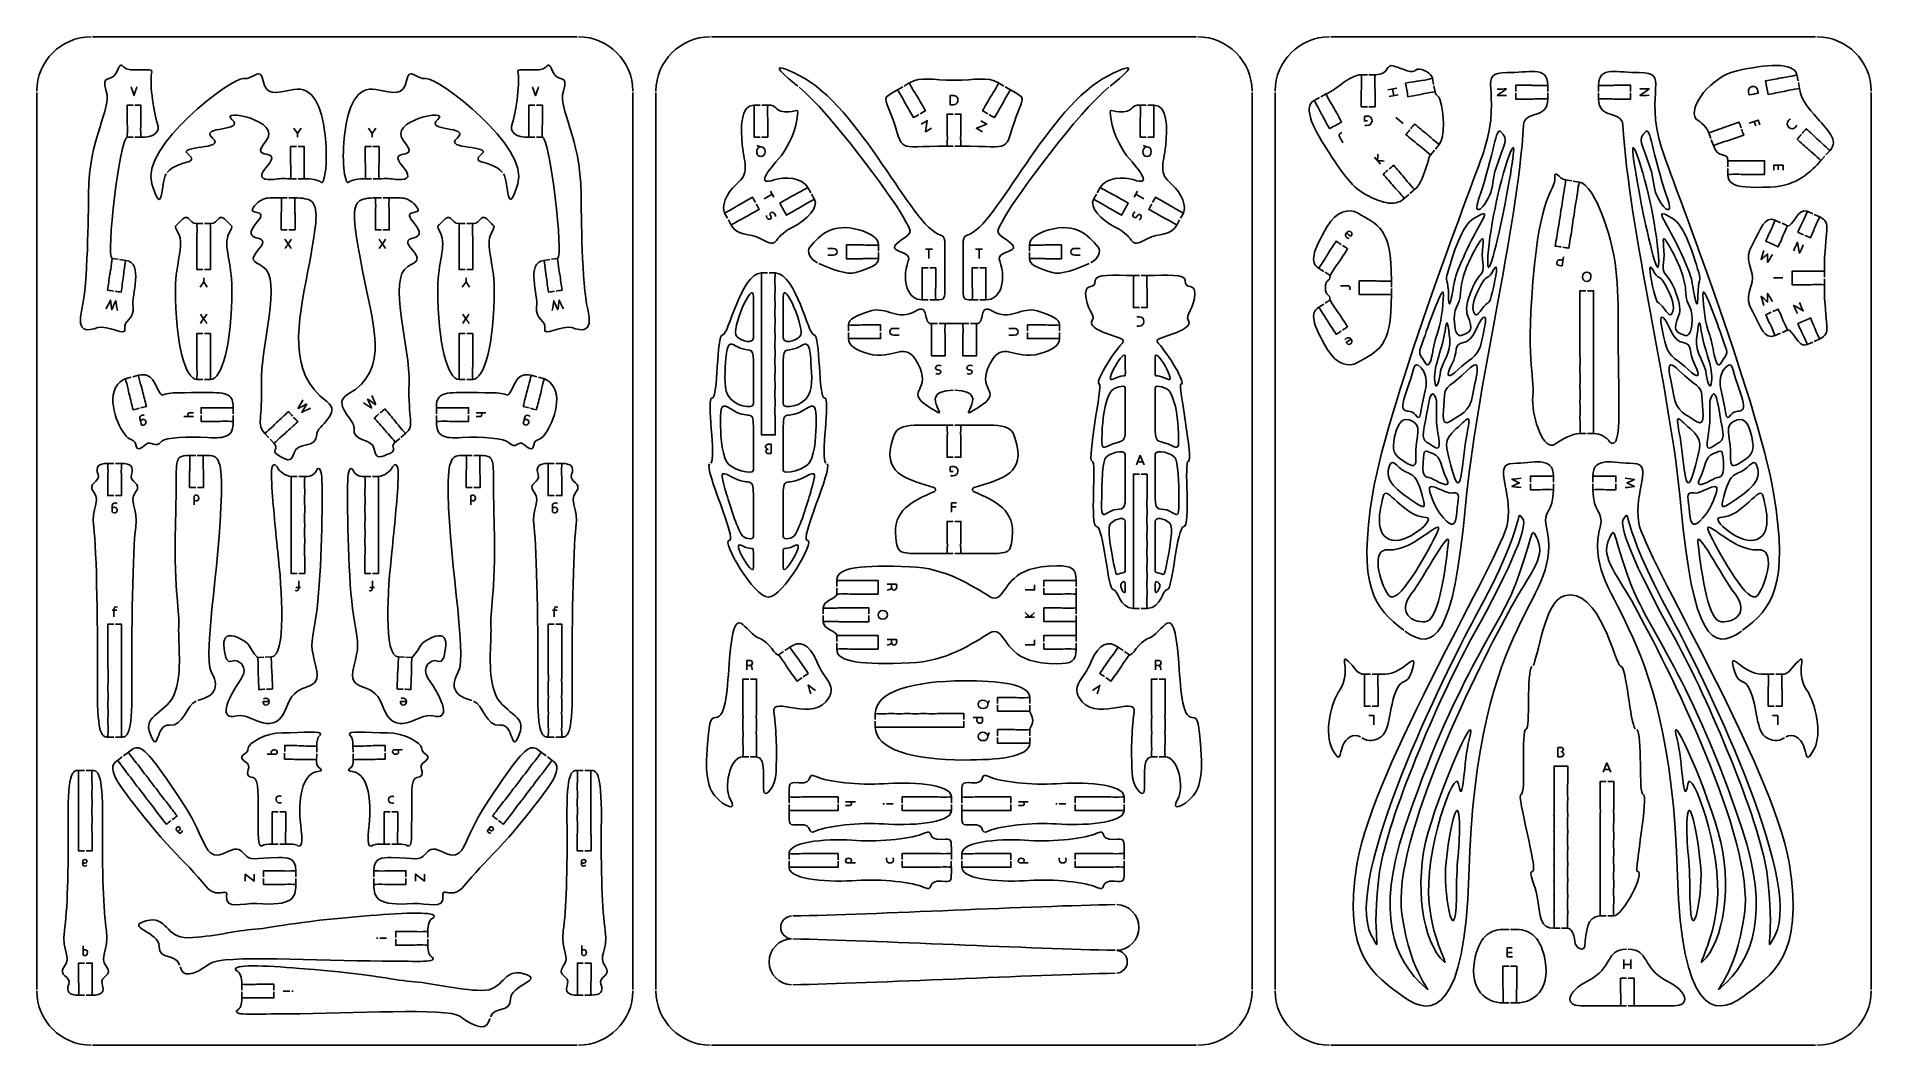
# Model space of a CAD drawing. Extents: x 5 to 405, y 5 to 225.
import ezdxf

# ---------------------------------------------------------------- set-up
doc = ezdxf.new("R2010")
doc.units = 0
doc.header["$MEASUREMENT"] = 0
doc.layers.add('DEFAULT', color=18, linetype='CONTINUOUS')

msp = doc.modelspace()

# ---------------------------------------------------------------- linework, layer by layer
at = {"layer": 'DEFAULT', "color": 1}
for points in [[(122.85, 225), (17.15, 225)], [(257.85, 225), (152.15, 225)], [(392.85, 225), (287.15, 225)], [(295.13, 216.7), (293.81, 216.7)], [(296.81, 216.7), (295.48, 216.7)], [(389.04, 215.35), (388.79, 216.66)], [(5, 17.15), (5, 212.85)], [(135, 17.15), (135, 212.85)], [(140, 17.15), (140, 212.85)], [(193.81, 214.07), (192.67, 213.4)], [(195.26, 214.9), (194.12, 214.24)], [(215.88, 214.24), (214.73, 214.9)], [(217.33, 213.4), (216.18, 214.07)], [(270, 17.15), (270, 212.85)], [(275, 17.15), (275, 212.85)], [(286.12, 212.51), (284.96, 211.87)], [(309.58, 214.6), (309.36, 215.91)], [(309.88, 212.95), (309.65, 214.25)], [(334.48, 213.06), (334.48, 214.39)], [(334.48, 211.39), (334.48, 212.72)], [(345.52, 213.06), (345.52, 214.39)], [(345.52, 211.39), (345.52, 212.72)], [(389.35, 213.71), (389.1, 215.01)], [(405, 17.15), (405, 212.85)], [(162.72, 210.09), (161.4, 210.09)], [(164.4, 210.09), (163.07, 210.09)], [(246.93, 210.09), (245.6, 210.09)], [(248.6, 210.09), (247.28, 210.09)], [(284.66, 211.7), (283.5, 211.07)], [(370.01, 202.8), (369.57, 204.06)], [(26.05, 203.06), (24.73, 203.06), (24.72, 203.06)], [(27.72, 203.06), (26.4, 203.06)], [(113.6, 203.06), (112.27, 203.06)], [(115.27, 203.06), (113.95, 203.06)], [(204.82, 201.13), (203.5, 201.13)], [(206.5, 201.12), (205.17, 201.12)], [(309.75, 200.21), (308.9, 199.18)], [(310.81, 201.5), (309.97, 200.47)], [(370.57, 201.23), (370.12, 202.47)], [(396.01, 200.19), (395.12, 199.2)], [(373.72, 196.61), (373.72, 197.93)], [(373.72, 194.94), (373.72, 196.26)], [(394.89, 198.94), (394, 197.96)], [(61.67, 194.02), (60.35, 194.02)], [(63.35, 194.02), (62.02, 194.02)], [(77.98, 194.02), (76.65, 194.02)], [(79.65, 194.02), (78.33, 194.02)], [(173.75, 190.97), (173.1, 192.13)], [(236.9, 192.13), (236.25, 190.97)], [(339.67, 193.55), (338.36, 193.76)], [(341.32, 193.29), (340.02, 193.5)], [(59.64, 189.85), (58.32, 189.85)], [(61.32, 189.85), (59.99, 189.85)], [(80.18, 189.85), (78.86, 189.85)], [(81.86, 189.85), (80.53, 189.85)], [(174.57, 189.51), (173.92, 190.67)], [(236.08, 190.67), (235.43, 189.51)], [(304.14, 190.55), (303.14, 189.69)], [(305.41, 191.64), (305.41, 191.64), (304.41, 190.78)], [(41.23, 184.24), (39.91, 184.24)], [(42.91, 184.24), (41.59, 184.24)], [(98.41, 184.24), (97.09, 184.24)], [(100.09, 184.24), (98.76, 184.24)], [(155.63, 185.38), (154.98, 186.54)], [(156.45, 183.92), (155.8, 185.07)], [(254.2, 185.08), (253.55, 183.92)], [(255.02, 186.54), (254.37, 185.38)], [(385.22, 184.43), (384.01, 184.97)], [(386.75, 183.74), (385.54, 184.29)], [(392.24, 186.36), (391.03, 186.91)], [(393.77, 185.68), (392.56, 186.22)], [(22.74, 176.45), (21.43, 176.63)], [(24.4, 176.21), (23.09, 176.4)], [(116.91, 176.4), (115.6, 176.21)], [(118.57, 176.63), (117.26, 176.45)], [(188.53, 178.25), (188.53, 179.58)], [(188.53, 176.58), (188.53, 177.9)], [(221.47, 178.25), (221.47, 179.58)], [(221.47, 176.58), (221.47, 177.9)], [(164.34, 173.5), (163.01, 173.5)], [(166.01, 173.5), (164.68, 173.5)], [(245.43, 172.93), (244.11, 172.93)], [(247.11, 172.92), (245.78, 172.92)], [(285.6, 173.79), (284.49, 174.52)], [(287.01, 172.88), (285.89, 173.6)], [(394.76, 172.55), (394.76, 173.88)], [(394.76, 170.87), (394.76, 172.2)], [(300.36, 170.4), (300.36, 171.73)], [(300.36, 168.73), (300.36, 170.06)], [(199.36, 167.6), (198.03, 167.6)], [(201.03, 167.6), (199.71, 167.6)], [(210.29, 167.6), (208.97, 167.6)], [(211.97, 167.6), (210.64, 167.6)], [(285.6, 166.67), (284.49, 165.95)], [(287.01, 167.58), (285.9, 166.86)], [(182, 160.82), (182, 162.14)], [(182, 159.14), (182, 160.47)], [(201.41, 162.41), (200.08, 162.41)], [(203.08, 162.41), (201.76, 162.41)], [(208.24, 162.41), (206.92, 162.41)], [(209.92, 162.41), (208.59, 162.41)], [(228, 160.82), (228, 162.14)], [(228, 159.14), (228, 160.47)], [(385.22, 160.33), (384.01, 159.79)], [(386.75, 161.01), (385.54, 160.47)], [(392.24, 158.39), (391.03, 157.85)], [(393.77, 159.08), (392.56, 158.53)], [(25.59, 150.73), (24.3, 150.4)], [(27.21, 151.14), (25.93, 150.81)], [(41.23, 150.24), (39.91, 150.24)], [(42.91, 150.24), (41.59, 150.24)], [(98.41, 150.24), (97.09, 150.24)], [(100.09, 150.24), (98.76, 150.24)], [(114.07, 150.81), (112.79, 151.14)], [(115.7, 150.4), (114.41, 150.73)], [(47.85, 142.73), (47.85, 144.06)], [(92.15, 142.73), (92.15, 144.06)], [(47.85, 141.06), (47.85, 142.38)], [(92.15, 141.06), (92.15, 142.38)], [(204.83, 140.28), (203.5, 140.28)], [(206.5, 140.27), (205.18, 140.27)], [(55.64, 137.5), (54.74, 138.47)], [(56.78, 136.27), (55.88, 137.24)], [(84.16, 137.39), (83.15, 136.53)], [(85.44, 138.47), (84.42, 137.61)], [(342.8, 138.42), (341.47, 138.42)], [(344.47, 138.42), (343.14, 138.42)], [(39.67, 133.65), (38.35, 133.65)], [(41.35, 133.65), (40.02, 133.65)], [(99.98, 133.65), (98.66, 133.65)], [(101.66, 133.65), (100.33, 133.65)], [(20.5, 131.92), (20.5, 131.92), (21.83, 131.92)], [(23.5, 131.92), (22.18, 131.92)], [(61.78, 129.04), (60.46, 129.04)], [(63.46, 129.04), (62.13, 129.04)], [(77.87, 129.04), (76.54, 129.04)], [(79.54, 129.04), (78.22, 129.04)], [(116.49, 131.92), (116.5, 131.92), (117.82, 131.92)], [(119.5, 131.92), (118.17, 131.92)], [(335.69, 127.85), (335.69, 129.17)], [(344.31, 127.85), (344.31, 129.17)], [(335.69, 126.17), (335.69, 127.5)], [(344.31, 126.17), (344.31, 127.5)], [(204.83, 112.28), (203.5, 112.28)], [(206.5, 112.27), (205.18, 112.27)], [(179.43, 103.41), (179.43, 104.73)], [(179.44, 105.08), (179.44, 106.4)], [(231.6, 105.08), (231.6, 106.4)], [(231.6, 103.41), (231.6, 104.73)], [(176.47, 99.08), (176.47, 100.4)], [(231.6, 99.08), (231.6, 100.41)], [(245.43, 100.29), (244.11, 100.29)], [(247.11, 100.29), (245.78, 100.29)], [(176.47, 97.4), (176.47, 98.73)], [(231.6, 97.41), (231.6, 98.73)], [(179.43, 91.41), (179.43, 92.73)], [(179.44, 93.08), (179.44, 94.41)], [(231.6, 93.08), (231.6, 94.41)], [(231.6, 91.41), (231.6, 92.73)], [(54.49, 89.66), (53.16, 89.61)], [(56.16, 89.72), (54.84, 89.67)], [(85.16, 89.67), (83.84, 89.72)], [(86.84, 89.61), (85.51, 89.66)], [(167.85, 90.9), (166.77, 90.14)], [(169.22, 91.86), (168.14, 91.1)], [(241.85, 91.1), (240.77, 91.86)], [(243.23, 90.14), (242.14, 90.9)], [(295.8, 85.96), (294.48, 85.96)], [(297.48, 85.96), (296.15, 85.96)], [(383.85, 85.96), (382.52, 85.96)], [(385.52, 85.96), (384.2, 85.96)], [(221.51, 79.54), (221.51, 80.87)], [(187.84, 76.04), (187.84, 77.37)], [(221.51, 77.87), (221.51, 79.19)], [(21.84, 72.23), (20.51, 72.23)], [(23.51, 72.23), (22.19, 72.23)], [(117.83, 72.23), (116.51, 72.23)], [(119.51, 72.23), (118.18, 72.23)], [(187.84, 74.37), (187.84, 75.69)], [(221.51, 72.47), (221.51, 73.8)], [(221.51, 70.8), (221.51, 72.13)], [(24.99, 68.94), (23.94, 68.14)], [(66.06, 68.6), (66.03, 67.27)], [(66.09, 70.27), (66.07, 68.95)], [(73.98, 68.95), (73.95, 70.27)], [(74.02, 67.28), (73.99, 68.6)], [(116.07, 68.14), (115.01, 68.94)], [(15.41, 64.95), (14.09, 64.95)], [(17.08, 64.95), (15.76, 64.95)], [(23.66, 67.92), (22.61, 67.12)], [(117.4, 67.12), (116.34, 67.92)], [(124.17, 64.95), (122.85, 64.95)], [(125.84, 64.95), (124.52, 64.95)], [(160.28, 67.93), (158.96, 67.96)], [(161.96, 67.89), (160.63, 67.92)], [(249.36, 67.92), (248.04, 67.89)], [(251.03, 67.96), (249.71, 67.93)], [(169.05, 57.86), (169.05, 59.18)], [(169.05, 56.18), (169.05, 57.51)], [(204.43, 57.88), (204.43, 59.21)], [(204.43, 56.21), (204.43, 57.53)], [(206.71, 57.86), (206.71, 59.18)], [(206.71, 56.18), (206.71, 57.51)], [(242.09, 57.88), (242.09, 59.21)], [(242.09, 56.21), (242.09, 57.53)], [(57.63, 48.9), (56.31, 48.9)], [(59.31, 48.9), (57.98, 48.9)], [(82.06, 48.9), (80.74, 48.9)], [(83.74, 48.9), (82.41, 48.9)], [(169.03, 46.82), (169.03, 45.5)], [(169.03, 45.15), (169.03, 43.83)], [(204.41, 45.17), (204.41, 43.85)], [(204.42, 46.85), (204.42, 45.53)], [(206.69, 45.15), (206.69, 43.83)], [(206.7, 46.82), (206.7, 45.5)], [(242.08, 46.85), (242.08, 45.53)], [(242.08, 45.17), (242.08, 43.85)], [(61.48, 41.74), (61.48, 43.06)], [(61.48, 40.06), (61.48, 41.39)], [(78.52, 41.74), (78.52, 43.06)], [(78.52, 40.06), (78.52, 41.39)], [(347.18, 33.21), (345.86, 33.21)], [(348.86, 33.21), (347.53, 33.21)], [(90.28, 29.84), (90.28, 28.51)], [(90.28, 28.16), (90.28, 26.84)], [(337.13, 30.53), (335.81, 30.53)], [(338.81, 30.53), (337.48, 30.53)], [(49.73, 17), (49.73, 18.32)], [(49.75, 15.32), (49.74, 16.65)], [(15.41, 15.94), (14.09, 15.94)], [(17.08, 15.94), (15.76, 15.94)], [(124.17, 15.95), (122.85, 15.95)], [(125.84, 15.95), (124.52, 15.95)], [(326.01, 14.25), (324.69, 14.25)], [(327.69, 14.25), (326.36, 14.25)], [(351.64, 13.64), (350.31, 13.64)], [(353.32, 13.64), (351.99, 13.64)], [(122.85, 5), (17.15, 5)], [(257.85, 5), (152.15, 5)], [(392.85, 5), (287.15, 5)]]:
    msp.add_lwpolyline(points, dxfattribs=at)
at = {"layer": 'DEFAULT', "color": 18}
for points in [[(299.59, 213.43), (301.58, 213.78)], [(301.84, 212.3), (299.85, 211.95)], [(300.64, 213.61), (300.9, 212.13)], [(61.83, 203.91), (61.06, 205.07)], [(62.64, 205.07), (61.83, 203.91), (61.83, 203.05)], [(78.13, 203.91), (77.36, 205.07)], [(78.94, 205.07), (78.13, 203.91), (78.13, 203.05)], [(200.13, 205.01), (198.82, 204.26), (199.18, 206.66), (197.85, 205.9)], [(211.2, 204.25), (209.89, 205.01), (212.15, 205.9), (210.83, 206.66)], [(302.9, 206.09), (301.34, 207.38)], [(378.4, 206.15), (380.31, 206.82), (380.67, 205.8)], [(379.47, 206.53), (379.81, 205.56)], [(297.99, 197.18), (296.68, 198.71)], [(383.75, 195.87), (383.75, 197), (385.77, 197), (385.77, 195.91)], [(384.7, 195.96), (384.7, 197)], [(165.35, 190.64), (163.59, 189.65)], [(164.98, 191.29), (165.72, 189.99)], [(244.29, 189.99), (245.02, 191.29)], [(244.65, 190.64), (246.41, 189.65)], [(198.78, 178.65), (200.28, 178.65)], [(199.53, 178.65), (199.53, 176.63)], [(209.72, 178.65), (211.22, 178.65)], [(210.47, 178.65), (210.47, 176.63)], [(40.62, 170.38), (41.43, 171.55), (41.43, 172.41)], [(97.8, 170.38), (98.61, 171.55), (98.61, 172.41)], [(385.73, 172.38), (383.71, 172.38)], [(41.43, 171.55), (42.2, 170.38)], [(98.61, 171.55), (99.38, 170.38)], [(39.21, 142.16), (37.08, 142.16)], [(100.79, 142.98), (102.92, 142.98)], [(244.77, 131.63), (245.6, 133.65), (246.46, 131.63)], [(246.19, 132.27), (245.03, 132.27)], [(204.46, 121.3), (204.46, 123.32), (205.55, 123.32)], [(204.46, 122.43), (205.48, 122.43)], [(62.53, 104.88), (61.51, 104.88)], [(78.62, 104.88), (77.61, 104.88)], [(222.57, 105.47), (222.57, 104.34), (220.55, 104.34)], [(21.44, 99.89), (22.46, 99.89)], [(117.43, 99.89), (118.45, 99.89)], [(222.57, 98.38), (220.55, 98.38)], [(222.57, 93.47), (222.57, 92.34), (220.55, 92.34)], [(295.41, 76.93), (296.54, 76.93), (296.54, 74.91)], [(383.46, 76.93), (384.59, 76.93), (384.59, 74.91)], [(346.52, 64.56), (347.36, 66.58), (348.21, 64.56)], [(347.94, 65.19), (346.78, 65.19)], [(181.38, 58.1), (183.5, 58.1)], [(189.83, 57.7), (189.51, 57.7)], [(191.75, 57.7), (190.3, 57.7)], [(219.04, 58.1), (221.17, 58.1)], [(227.5, 57.7), (227.17, 57.7)], [(229.41, 57.7), (227.96, 57.7)], [(50.49, 40.81), (50.49, 42.32), (52.39, 40.81), (52.39, 42.34)], [(89.52, 42.34), (89.52, 40.82), (87.61, 42.34), (87.61, 40.81)], [(79.39, 28.34), (79.06, 28.34)], [(81.3, 28.34), (79.85, 28.34)], [(326.75, 24.28), (325.62, 24.28), (325.62, 26.3), (326.71, 26.3)], [(326.66, 25.23), (325.62, 25.23)], [(351.06, 21.67), (351.06, 23.69)], [(352.56, 22.62), (351.06, 22.62)], [(352.56, 23.69), (352.56, 21.67)], [(58.71, 16.83), (60.16, 16.83)], [(60.62, 16.83), (60.95, 16.83)]]:
    msp.add_lwpolyline(points, dxfattribs=at)
at = {"layer": 'DEFAULT', "color": 1}
for points in [[(5, 213.15), (5.08, 219.66), (10.34, 224.92), (16.85, 225)], [(123.15, 225), (129.66, 224.92), (134.92, 219.66), (135, 213.15)], [(140, 213.15), (140.08, 219.66), (145.34, 224.92), (151.85, 225)], [(258.15, 225), (264.66, 224.92), (269.92, 219.66), (270, 213.15)], [(275, 213.15), (275.08, 219.66), (280.34, 224.92), (286.85, 225)], [(393.15, 225), (399.66, 224.92), (404.92, 219.66), (405, 213.15)], [(169.89, 33.22), (187.54, 33.54), (222.46, 35.39), (240.11, 35.71)], [(240.11, 25.72), (222.46, 26.04), (187.54, 27.89), (169.89, 28.21)], [(169.89, 18.22), (187.54, 18.54), (222.46, 20.39), (240.11, 20.71)], [(5, 16.85), (5.08, 10.34), (10.34, 5.08), (16.85, 5)], [(123.15, 5), (129.66, 5.08), (134.92, 10.34), (135, 16.85)], [(140, 16.85), (140.08, 10.34), (145.34, 5.08), (151.85, 5)], [(258.15, 5), (264.66, 5.08), (269.92, 10.34), (270, 16.85)], [(275, 16.85), (275.08, 10.34), (280.34, 5.08), (286.85, 5)], [(393.15, 5), (399.66, 5.08), (404.92, 10.34), (405, 16.85)]]:
    msp.add_open_spline(points, degree=3, dxfattribs=at)
for points, knots in [([(26.4, 210.06), (26.84, 210.06), (27.28, 210.06), (27.72, 210.06), (27.72, 208.9), (27.72, 207.73), (27.72, 206.56), (27.72, 206.29), (27.67, 205.78), (27.67, 204.81), (27.67, 203.85), (27.7, 203.06), (27.72, 203.06), (30.32, 203.06), (32.14, 203.96), (31.28, 206.2), (30.43, 208.44), (29.51, 215.98), (30.12, 217.25), (30.7, 218.48), (24.99, 217.03), (24, 218.32), (23.16, 219.42), (23.02, 218.4), (22.27, 217), (21.17, 214.92), (18.94, 217.07), (20.17, 213.09), (21.4, 209.1), (16.4, 203.32), (16.3, 190.68), (16.26, 186.1), (16.14, 171.14), (14.87, 165.58), (13.62, 160.12), (16.12, 160.83), (18.34, 161.58), (20.19, 162.2), (24.78, 159.36), (24.23, 161.37), (23.78, 162.99), (26.41, 163.35), (26, 166.03), (25.61, 168.59), (28.44, 175.65), (24.4, 176.21), (24.38, 176.21), (24.24, 175.44), (24.11, 174.49), (23.97, 173.53), (23.95, 173.02), (23.91, 172.75), (23.75, 171.59), (23.59, 170.44), (23.43, 169.28), (22.99, 169.34), (22.55, 169.4), (22.11, 169.46)], [0, 0, 0, 0, 3.76, 3.76, 3.76, 13.68, 13.68, 13.68, 14.68, 14.68, 14.68, 15.68, 15.68, 15.68, 16.68, 16.68, 16.68, 17.68, 17.68, 17.68, 18.68, 18.68, 18.68, 19.68, 19.68, 19.68, 20.68, 20.68, 20.68, 21.68, 21.68, 21.68, 22.68, 22.68, 22.68, 23.68, 23.68, 23.68, 24.68, 24.68, 24.68, 25.68, 25.68, 25.68, 26.68, 26.68, 26.68, 27.68, 27.68, 27.68, 28.68, 28.68, 28.68, 38.596491, 38.596491, 38.596491, 42.35266, 42.35266, 42.35266, 42.35266]), ([(33.22, 195.12), (32.05, 193.24), (32.59, 184.91), (30.09, 192.89), (27.51, 201.1), (47.6, 216.12), (50.05, 215.87), (52.49, 215.62), (53.62, 218.69), (54.35, 215.4), (55.09, 212.12), (56.77, 212.64), (61.04, 213.46), (65.31, 214.28), (67.13, 209.62), (67.85, 203.95), (68.56, 198.29), (67.88, 193.03), (67.06, 193.17), (66.45, 193.79), (64.74, 194.02), (63.35, 194.02), (63.32, 194.04), (63.3, 194.81), (63.3, 195.77), (63.3, 196.73), (63.35, 197.24), (63.35, 197.52), (63.35, 198.68), (63.35, 199.85), (63.35, 201.02), (62.91, 201.02), (62.47, 201.02), (62.03, 201.02)], [0, 0, 0, 0, 1, 1, 1, 2, 2, 2, 3, 3, 3, 4, 4, 4, 5, 5, 5, 6, 6, 6, 7, 7, 7, 8, 8, 8, 9, 9, 9, 18.93, 18.93, 18.93, 22.69, 22.69, 22.69, 22.69]), ([(77.97, 201.02), (77.53, 201.02), (77.09, 201.02), (76.65, 201.02), (76.65, 199.85), (76.65, 198.68), (76.65, 197.52), (76.65, 197.24), (76.7, 196.73), (76.7, 195.77), (76.7, 194.81), (76.68, 194.04), (76.66, 194.02), (75.27, 194.02), (73.55, 193.79), (72.94, 193.17), (72.12, 193.03), (71.44, 198.29), (72.15, 203.95), (72.87, 209.62), (74.69, 214.28), (78.96, 213.46), (83.23, 212.64), (84.91, 212.12), (85.65, 215.4), (86.39, 218.69), (87.51, 215.62), (89.95, 215.87), (92.4, 216.12), (112.49, 201.1), (109.92, 192.89), (107.41, 184.91), (107.95, 193.25), (106.78, 195.12)], [0, 0, 0, 0, 3.75, 3.75, 3.75, 13.680005, 13.680005, 13.680005, 14.680005, 14.680005, 14.680005, 15.680005, 15.680005, 15.680005, 16.680005, 16.680005, 16.680005, 17.680005, 17.680005, 17.680005, 18.680005, 18.680005, 18.680005, 19.680005, 19.680005, 19.680005, 20.680005, 20.680005, 20.680005, 21.680005, 21.680005, 21.680005, 22.680005, 22.680005, 22.680005, 22.680005]), ([(113.6, 210.06), (113.16, 210.06), (112.72, 210.06), (112.27, 210.06), (112.27, 208.9), (112.27, 207.73), (112.27, 206.56), (112.27, 206.29), (112.32, 205.78), (112.32, 204.81), (112.32, 203.85), (112.3, 203.06), (112.27, 203.06), (109.67, 203.06), (107.86, 203.96), (108.71, 206.2), (109.57, 208.44), (110.49, 215.98), (109.88, 217.25), (109.29, 218.48), (115, 217.02), (116, 218.32), (116.84, 219.41), (116.98, 218.4), (117.72, 217), (118.83, 214.92), (121.06, 217.07), (119.83, 213.09), (118.6, 209.1), (123.6, 203.32), (123.7, 190.68), (123.74, 186.1), (123.86, 171.14), (125.13, 165.58), (126.37, 160.12), (123.88, 160.83), (121.66, 161.58), (119.81, 162.2), (115.22, 159.36), (115.77, 161.37), (116.21, 162.99), (113.59, 163.35), (114, 166.03), (114.39, 168.59), (111.57, 175.65), (115.6, 176.21), (115.62, 176.21), (115.76, 175.44), (115.89, 174.49), (116.02, 173.53), (116.05, 173.02), (116.08, 172.75), (116.25, 171.59), (116.41, 170.44), (116.57, 169.28), (117.01, 169.34), (117.45, 169.4), (117.88, 169.46)], [0, 0, 0, 0, 3.76, 3.76, 3.76, 13.68, 13.68, 13.68, 14.68, 14.68, 14.68, 15.68, 15.68, 15.68, 16.68, 16.68, 16.68, 17.68, 17.68, 17.68, 18.68, 18.68, 18.68, 19.68, 19.68, 19.68, 20.68, 20.68, 20.68, 21.68, 21.68, 21.68, 22.68, 22.68, 22.68, 23.68, 23.68, 23.68, 24.68, 24.68, 24.68, 25.68, 25.68, 25.68, 26.68, 26.68, 26.68, 27.68, 27.68, 27.68, 28.68, 28.68, 28.68, 38.596491, 38.596491, 38.596491, 42.35266, 42.35266, 42.35266, 42.35266]), ([(170.97, 214.18), (164.54, 219.3), (166.68, 218.86), (171.23, 216.56), (184.6, 209.82), (195.76, 183.5), (202.03, 181.74), (202.34, 181.65), (202.95, 181.33), (203.03, 180.46), (203.03, 179.16), (203.03, 173.91), (203.03, 170.93), (203.03, 167.6), (203.03, 167.6), (201.03, 167.6), (201, 167.6), (200.98, 168.38), (200.98, 169.35), (200.98, 170.31), (201.03, 170.83), (201.03, 171.1), (201.03, 172.26), (201.03, 173.43), (201.03, 174.6), (200.59, 174.6), (200.15, 174.6), (199.72, 174.6)], [0, 0, 0, 0, 1, 1, 1, 2, 2, 2, 3, 3, 3, 4, 4, 4, 5, 5, 5, 6, 6, 6, 7, 7, 7, 16.92, 16.92, 16.92, 20.65, 20.65, 20.65, 20.65]), ([(197.61, 208.17), (198, 208.39), (198.38, 208.62), (198.77, 208.84), (198.19, 209.85), (197.6, 210.86), (197.02, 211.87), (196.88, 212.11), (196.58, 212.53), (196.1, 213.36), (195.62, 214.2), (195.24, 214.89), (195.27, 214.9), (197.87, 216.4), (200.26, 215.5), (205, 215.5), (209.75, 215.5), (212.14, 216.4), (214.73, 214.9), (214.76, 214.89), (214.39, 214.2), (213.9, 213.36), (213.42, 212.53), (213.12, 212.11), (212.99, 211.87), (212.4, 210.86), (211.82, 209.85), (211.23, 208.84), (211.62, 208.62), (212, 208.4), (212.38, 208.18)], [0, 0, 0, 0, 3.799224, 3.799224, 3.799224, 13.723386, 13.723386, 13.723386, 14.723386, 14.723386, 14.723386, 15.723386, 15.723386, 15.723386, 16.723386, 16.723386, 16.723386, 17.723386, 17.723386, 17.723386, 18.723386, 18.723386, 18.723386, 19.723386, 19.723386, 19.723386, 29.647548, 29.647548, 29.647548, 33.397135, 33.397135, 33.397135, 33.397135]), ([(239.03, 214.18), (245.46, 219.3), (243.32, 218.86), (238.77, 216.56), (225.4, 209.82), (214.24, 183.5), (207.97, 181.74), (207.66, 181.65), (207.05, 181.33), (206.98, 180.46), (206.98, 179.16), (206.97, 173.91), (206.97, 170.93), (206.97, 167.6), (206.97, 167.6), (208.97, 167.6), (209, 167.6), (209.02, 168.38), (209.02, 169.35), (209.02, 170.31), (208.97, 170.83), (208.97, 171.1), (208.97, 172.26), (208.97, 173.43), (208.97, 174.6), (209.41, 174.6), (209.86, 174.6), (210.3, 174.6)], [0, 0, 0, 0, 1, 1, 1, 2, 2, 2, 3, 3, 3, 4, 4, 4, 5, 5, 5, 6, 6, 6, 7, 7, 7, 16.92, 16.92, 16.92, 20.7, 20.7, 20.7, 20.7]), ([(299.58, 195.87), (299.25, 195.58), (298.92, 195.29), (298.58, 195.01), (299.34, 194.12), (300.1, 193.23), (300.86, 192.35), (301.03, 192.14), (301.41, 191.79), (302.04, 191.05), (302.66, 190.33), (303.14, 189.73), (303.14, 189.69), (302.04, 188.65), (300.64, 188.53), (299.22, 188.8), (297.74, 189.09), (296.24, 189.82), (295.03, 190.42), (292.02, 191.91), (289.87, 194.96), (286.85, 199.56), (283.63, 204.45), (280.87, 209.62), (283.5, 211.07), (283.53, 211.07), (283.93, 210.4), (284.39, 209.56), (284.85, 208.71), (285.06, 208.24), (285.19, 208), (285.75, 206.98), (286.31, 205.96), (286.88, 204.94), (287.75, 205.42), (288.63, 205.9), (289.5, 206.38), (288.94, 207.41), (288.38, 208.43), (287.81, 209.45), (287.68, 209.69), (287.39, 210.11), (286.93, 210.96), (286.47, 211.79), (286.11, 212.48), (286.12, 212.51), (287.27, 212.92), (288.62, 214.06), (290.03, 215.05), (291.28, 215.92), (292.57, 216.67), (293.81, 216.7), (293.84, 216.68), (293.85, 215.91), (293.86, 214.95), (293.86, 213.98), (293.81, 213.47), (293.81, 213.2), (293.81, 212.03), (293.81, 210.87), (293.81, 209.7), (294.25, 209.7), (294.69, 209.7), (295.13, 209.7)], [0, 0, 0, 0, 3.744222, 3.744222, 3.744222, 13.67313, 13.67313, 13.67313, 14.67313, 14.67313, 14.67313, 15.67313, 15.67313, 15.67313, 16.67313, 16.67313, 16.67313, 17.67313, 17.67313, 17.67313, 18.67313, 18.67313, 18.67313, 19.67313, 19.67313, 19.67313, 20.67313, 20.67313, 20.67313, 21.67313, 21.67313, 21.67313, 31.587084, 31.587084, 31.587084, 40.09076, 40.09076, 40.09076, 50.013471, 50.013471, 50.013471, 51.013471, 51.013471, 51.013471, 52.013471, 52.013471, 52.013471, 53.013471, 53.013471, 53.013471, 54.013471, 54.013471, 54.013471, 55.013471, 55.013471, 55.013471, 56.013471, 56.013471, 56.013471, 65.923476, 65.923476, 65.923476, 69.673476, 69.673476, 69.673476, 69.673476]), ([(303.05, 95.55), (296.69, 100.33), (292.88, 104.99), (296.33, 125.5), (299.8, 146.17), (319.1, 195.43), (320.69, 200.57), (324.67, 213.4), (318.61, 217.28), (325.64, 217.15), (330.07, 217.06), (334.48, 218.8), (334.48, 214.39), (334.48, 214.36), (333.7, 214.34), (332.73, 214.34), (331.77, 214.34), (331.26, 214.39), (330.98, 214.39), (329.82, 214.39), (328.65, 214.39), (327.48, 214.39), (327.48, 213.95), (327.48, 213.5), (327.48, 213.06)], [0, 0, 0, 0, 1, 1, 1, 2, 2, 2, 3, 3, 3, 4, 4, 4, 5, 5, 5, 6, 6, 6, 15.92, 15.92, 15.92, 19.69, 19.69, 19.69, 19.69]), ([(295.48, 209.7), (295.93, 209.7), (296.37, 209.7), (296.81, 209.7), (296.81, 210.87), (296.81, 212.03), (296.81, 213.2), (296.81, 213.47), (296.76, 213.98), (296.76, 214.95), (296.76, 215.91), (296.79, 216.7), (296.81, 216.7), (300.24, 216.71), (298.88, 219.31), (300.96, 218.58), (301.91, 218.25), (302.85, 217.92), (303.79, 217.58), (304.64, 217.29), (305.34, 217.33), (306, 217.88), (307.17, 218.16), (309.17, 216.96), (309.36, 215.9), (309.34, 215.87), (308.58, 215.72), (307.64, 215.55), (306.69, 215.38), (306.18, 215.34), (305.91, 215.29), (305.09, 215.15), (304.27, 215.01), (303.45, 214.86), (303.62, 213.88), (303.8, 212.9), (303.97, 211.91), (304.79, 212.06), (305.61, 212.2), (306.43, 212.35), (306.7, 212.39), (307.19, 212.53), (308.15, 212.69), (309.1, 212.86), (309.87, 212.97), (309.88, 212.95), (310.06, 212.06), (310.62, 212.31), (311.01, 211.09), (311.85, 208.41), (312.12, 203.08), (310.81, 201.5), (310.79, 201.47), (310.18, 201.96), (309.43, 202.57), (308.69, 203.18), (308.33, 203.55), (308.12, 203.72), (307.22, 204.47), (306.32, 205.21), (305.41, 205.95), (305.13, 205.61), (304.85, 205.27), (304.57, 204.93)], [0, 0, 0, 0, 3.75, 3.75, 3.75, 13.670005, 13.670005, 13.670005, 14.670005, 14.670005, 14.670005, 15.670005, 15.670005, 15.670005, 16.670005, 16.670005, 16.670005, 25.174668, 25.174668, 25.174668, 26.174668, 26.174668, 26.174668, 27.174668, 27.174668, 27.174668, 28.174668, 28.174668, 28.174668, 29.174668, 29.174668, 29.174668, 36.260485, 36.260485, 36.260485, 44.758591, 44.758591, 44.758591, 51.836288, 51.836288, 51.836288, 52.836288, 52.836288, 52.836288, 53.836288, 53.836288, 53.836288, 54.836288, 54.836288, 54.836288, 55.836288, 55.836288, 55.836288, 56.836288, 56.836288, 56.836288, 57.836288, 57.836288, 57.836288, 67.766948, 67.766948, 67.766948, 71.538963, 71.538963, 71.538963, 71.538963]), ([(352.52, 213.07), (352.52, 213.51), (352.52, 213.95), (352.52, 214.39), (351.35, 214.39), (350.18, 214.39), (349.02, 214.39), (348.75, 214.39), (348.23, 214.34), (347.27, 214.34), (346.3, 214.34), (345.52, 214.36), (345.52, 214.39), (345.52, 218.8), (349.93, 217.06), (354.36, 217.15), (361.4, 217.28), (355.33, 213.4), (359.31, 200.57), (360.91, 195.43), (380.2, 146.17), (383.67, 125.5), (387.12, 104.99), (383.31, 100.33), (376.95, 95.55)], [0, 0, 0, 0, 3.74, 3.74, 3.74, 13.66, 13.66, 13.66, 14.66, 14.66, 14.66, 15.66, 15.66, 15.66, 16.66, 16.66, 16.66, 17.66, 17.66, 17.66, 18.66, 18.66, 18.66, 19.66, 19.66, 19.66, 19.66]), ([(376.61, 205.14), (376.46, 205.55), (376.32, 205.97), (376.17, 206.38), (375.07, 205.99), (373.97, 205.61), (372.87, 205.22), (372.62, 205.13), (372.15, 204.91), (371.24, 204.59), (370.33, 204.27), (369.58, 204.03), (369.57, 204.06), (369.13, 205.22), (368, 206.19), (366.76, 207.07), (364.91, 209.57), (370.07, 216.32), (375.75, 217.57), (381.78, 218.89), (388.22, 219.6), (388.79, 216.66), (388.79, 216.63), (388.02, 216.46), (387.08, 216.28), (386.13, 216.1), (385.62, 216.05), (385.35, 216), (384.21, 215.78), (383.06, 215.56), (381.91, 215.34), (382.1, 214.36), (382.29, 213.37), (382.48, 212.39), (383.62, 212.61), (384.77, 212.83), (385.91, 213.05), (386.18, 213.1), (386.68, 213.25), (387.63, 213.43), (388.57, 213.61), (389.35, 213.74), (389.35, 213.71), (389.92, 210.77), (391.02, 209.76), (393.35, 207.07), (395.34, 204.78), (398.02, 202.41), (396.01, 200.19), (395.99, 200.16), (395.39, 200.67), (394.67, 201.32), (393.96, 201.97), (393.61, 202.35), (393.41, 202.53), (392.54, 203.31), (391.68, 204.09), (390.81, 204.87), (390.52, 204.55), (390.22, 204.22), (389.92, 203.89)], [0, 0, 0, 0, 3.732024, 3.732024, 3.732024, 13.643966, 13.643966, 13.643966, 14.643966, 14.643966, 14.643966, 15.643966, 15.643966, 15.643966, 16.643966, 16.643966, 16.643966, 17.643966, 17.643966, 17.643966, 18.643966, 18.643966, 18.643966, 19.643966, 19.643966, 19.643966, 20.643966, 20.643966, 20.643966, 30.561854, 30.561854, 30.561854, 39.063765, 39.063765, 39.063765, 48.981653, 48.981653, 48.981653, 49.981653, 49.981653, 49.981653, 50.981653, 50.981653, 50.981653, 51.981653, 51.981653, 51.981653, 52.981653, 52.981653, 52.981653, 53.981653, 53.981653, 53.981653, 54.981653, 54.981653, 54.981653, 64.900932, 64.900932, 64.900932, 68.66052, 68.66052, 68.66052, 68.66052]), ([(171.24, 213.96), (177.88, 208.6), (191.24, 190.43), (193.89, 185.73), (195.79, 182.36), (196.17, 182.44), (193.64, 180.73), (189, 177.57), (195.97, 178.78), (195.03, 176.1), (193.42, 171.45), (195.03, 167.6), (198.03, 167.6), (198.06, 167.6), (198.08, 168.38), (198.08, 169.35), (198.08, 170.31), (198.03, 170.83), (198.03, 171.1), (198.03, 172.26), (198.03, 173.43), (198.03, 174.6), (198.48, 174.6), (198.92, 174.6), (199.37, 174.6)], [0, 0, 0, 0, 1, 1, 1, 2, 2, 2, 3, 3, 3, 4, 4, 4, 5, 5, 5, 6, 6, 6, 15.92, 15.92, 15.92, 19.7, 19.7, 19.7, 19.7]), ([(197.31, 208), (196.93, 207.78), (196.55, 207.56), (196.17, 207.34), (195.59, 208.35), (195, 209.36), (194.42, 210.37), (194.28, 210.61), (194.07, 211.08), (193.59, 211.91), (193.11, 212.74), (192.7, 213.4), (192.67, 213.4), (189.15, 211.39), (189.81, 212.03), (191.43, 207.62), (194.39, 199.51), (191.66, 201.12), (203.5, 201.12), (203.53, 201.12), (203.55, 201.91), (203.55, 202.87), (203.55, 203.84), (203.5, 204.35), (203.5, 204.62), (203.5, 205.79), (203.5, 206.95), (203.5, 208.12), (203.95, 208.12), (204.39, 208.12), (204.83, 208.12)], [0, 0, 0, 0, 3.718602, 3.718602, 3.718602, 13.642764, 13.642764, 13.642764, 14.642764, 14.642764, 14.642764, 15.642764, 15.642764, 15.642764, 16.642764, 16.642764, 16.642764, 17.642764, 17.642764, 17.642764, 18.642764, 18.642764, 18.642764, 19.642764, 19.642764, 19.642764, 29.562764, 29.562764, 29.562764, 33.342764, 33.342764, 33.342764, 33.342764]), ([(212.68, 208), (213.07, 207.78), (213.45, 207.56), (213.83, 207.34), (214.42, 208.35), (215, 209.36), (215.58, 210.37), (215.72, 210.61), (215.93, 211.08), (216.41, 211.91), (216.89, 212.74), (217.3, 213.4), (217.33, 213.4), (220.85, 211.39), (220.19, 212.03), (218.58, 207.62), (215.61, 199.51), (218.35, 201.12), (206.5, 201.12), (206.47, 201.12), (206.45, 201.91), (206.45, 202.87), (206.45, 203.84), (206.5, 204.35), (206.5, 204.62), (206.5, 205.79), (206.5, 206.95), (206.5, 208.12), (206.06, 208.12), (205.62, 208.12), (205.18, 208.12)], [0, 0, 0, 0, 3.763243, 3.763243, 3.763243, 13.682402, 13.682402, 13.682402, 14.682402, 14.682402, 14.682402, 15.682402, 15.682402, 15.682402, 16.682402, 16.682402, 16.682402, 17.682402, 17.682402, 17.682402, 18.682402, 18.682402, 18.682402, 19.682402, 19.682402, 19.682402, 29.602402, 29.602402, 29.602402, 33.332402, 33.332402, 33.332402, 33.332402]), ([(210.65, 174.6), (211.09, 174.6), (211.53, 174.6), (211.97, 174.6), (211.97, 173.43), (211.97, 172.26), (211.97, 171.1), (211.97, 170.83), (211.92, 170.31), (211.92, 169.35), (211.92, 168.38), (211.94, 167.6), (211.97, 167.6), (214.97, 167.6), (216.59, 171.45), (214.97, 176.1), (214.03, 178.78), (221.01, 177.57), (216.36, 180.73), (213.83, 182.44), (214.21, 182.36), (216.11, 185.73), (218.76, 190.43), (232.11, 208.59), (238.75, 213.96)], [0, 0, 0, 0, 3.73, 3.73, 3.73, 13.65, 13.65, 13.65, 14.65, 14.65, 14.65, 15.65, 15.65, 15.65, 16.65, 16.65, 16.65, 17.65, 17.65, 17.65, 18.65, 18.65, 18.65, 19.65, 19.65, 19.65, 19.65]), ([(303.33, 95.34), (309.69, 90.69), (313.91, 94.05), (316.51, 122.65), (318.78, 147.75), (327.86, 183.04), (329.18, 205.73), (329.36, 208.95), (334.48, 206.92), (334.48, 211.39), (334.48, 211.42), (333.7, 211.44), (332.73, 211.44), (331.77, 211.44), (331.26, 211.39), (330.98, 211.39), (329.82, 211.39), (328.65, 211.39), (327.48, 211.39), (327.48, 211.83), (327.48, 212.27), (327.48, 212.71)], [0, 0, 0, 0, 1, 1, 1, 2, 2, 2, 3, 3, 3, 4, 4, 4, 5, 5, 5, 14.92, 14.92, 14.92, 18.66, 18.66, 18.66, 18.66]), ([(352.52, 212.72), (352.52, 212.28), (352.52, 211.84), (352.52, 211.39), (351.35, 211.39), (350.18, 211.39), (349.02, 211.39), (348.75, 211.39), (348.23, 211.44), (347.27, 211.44), (346.3, 211.44), (345.52, 211.42), (345.52, 211.39), (345.52, 206.92), (350.64, 208.95), (350.82, 205.73), (352.14, 183.04), (361.22, 147.75), (363.49, 122.65), (366.09, 94.05), (370.31, 90.69), (376.67, 95.34)], [0, 0, 0, 0, 3.77, 3.77, 3.77, 13.69, 13.69, 13.69, 14.69, 14.69, 14.69, 15.69, 15.69, 15.69, 16.69, 16.69, 16.69, 17.69, 17.69, 17.69, 18.69, 18.69, 18.69, 18.69]), ([(21.77, 169.51), (21.33, 169.58), (20.89, 169.64), (20.46, 169.7), (20.62, 170.85), (20.78, 172.01), (20.94, 173.17), (20.98, 173.43), (21.1, 173.93), (21.24, 174.89), (21.37, 175.85), (21.46, 176.63), (21.43, 176.63), (20.03, 176.83), (23.14, 203.02), (24.73, 203.06), (24.75, 203.06), (24.77, 203.85), (24.77, 204.81), (24.77, 205.78), (24.73, 206.29), (24.73, 206.56), (24.73, 207.73), (24.73, 208.9), (24.73, 210.06), (25.17, 210.06), (25.61, 210.06), (26.05, 210.06)], [0, 0, 0, 0, 3.756168, 3.756168, 3.756168, 13.682562, 13.682562, 13.682562, 14.682562, 14.682562, 14.682562, 15.682562, 15.682562, 15.682562, 16.692562, 16.692562, 16.692562, 17.692562, 17.692562, 17.692562, 18.692562, 18.692562, 18.692562, 28.612562, 28.612562, 28.612562, 32.362562, 32.362562, 32.362562, 32.362562]), ([(33.44, 195.39), (36.04, 198.26), (40.7, 197.08), (37.94, 199.42), (35.65, 201.37), (46.4, 200.28), (43.36, 202.87), (40.11, 205.63), (50.77, 204.19), (47.53, 206.93), (44.6, 209.43), (58.8, 206.72), (54.98, 202.22), (50.95, 197.47), (58.98, 201.16), (55.24, 196.76), (52.6, 193.64), (55.05, 193.83), (56.67, 193.82), (57.77, 194.14), (58.76, 194.02), (60.35, 194.02), (60.37, 194.02), (60.4, 194.8), (60.4, 195.77), (60.4, 196.74), (60.35, 197.25), (60.35, 197.52), (60.35, 198.69), (60.35, 199.85), (60.35, 201.02), (60.79, 201.02), (61.24, 201.02), (61.68, 201.02)], [0, 0, 0, 0, 1, 1, 1, 2, 2, 2, 3, 3, 3, 4, 4, 4, 5, 5, 5, 6, 6, 6, 7, 7, 7, 8, 8, 8, 9, 9, 9, 18.92, 18.92, 18.92, 22.67, 22.67, 22.67, 22.67]), ([(78.32, 201.02), (78.77, 201.02), (79.21, 201.02), (79.65, 201.02), (79.65, 199.85), (79.65, 198.69), (79.65, 197.52), (79.65, 197.25), (79.6, 196.74), (79.6, 195.77), (79.6, 194.8), (79.63, 194.02), (79.65, 194.02), (81.25, 194.02), (82.23, 194.14), (83.33, 193.82), (84.95, 193.83), (87.4, 193.64), (84.76, 196.76), (81.02, 201.16), (89.06, 197.47), (85.02, 202.22), (81.2, 206.72), (95.41, 209.43), (92.47, 206.93), (89.24, 204.19), (99.89, 205.63), (96.64, 202.87), (93.6, 200.28), (104.36, 201.37), (102.06, 199.42), (99.3, 197.08), (103.96, 198.26), (106.56, 195.4)], [0, 0, 0, 0, 3.75, 3.75, 3.75, 13.670005, 13.670005, 13.670005, 14.670005, 14.670005, 14.670005, 15.670005, 15.670005, 15.670005, 16.670005, 16.670005, 16.670005, 17.670005, 17.670005, 17.670005, 18.670005, 18.670005, 18.670005, 19.670005, 19.670005, 19.670005, 20.670005, 20.670005, 20.670005, 21.670005, 21.670005, 21.670005, 22.670005, 22.670005, 22.670005, 22.670005]), ([(113.95, 210.06), (114.39, 210.06), (114.83, 210.06), (115.27, 210.06), (115.27, 208.9), (115.27, 207.73), (115.27, 206.56), (115.27, 206.29), (115.22, 205.78), (115.22, 204.81), (115.22, 203.85), (115.25, 203.06), (115.27, 203.06), (116.85, 203.06), (119.96, 176.83), (118.57, 176.63), (118.54, 176.63), (118.63, 175.85), (118.76, 174.89), (118.9, 173.93), (119.02, 173.43), (119.05, 173.17), (119.22, 172.01), (119.38, 170.85), (119.54, 169.7), (119.1, 169.64), (118.67, 169.58), (118.23, 169.51)], [0, 0, 0, 0, 3.75, 3.75, 3.75, 13.67, 13.67, 13.67, 14.67, 14.67, 14.67, 15.67, 15.67, 15.67, 16.67, 16.67, 16.67, 17.67, 17.67, 17.67, 18.67, 18.67, 18.67, 28.596394, 28.596394, 28.596394, 32.352562, 32.352562, 32.352562, 32.352562]), ([(161.74, 188.8), (161.52, 189.18), (161.3, 189.57), (161.08, 189.96), (160.07, 189.39), (159.05, 188.82), (158.03, 188.25), (157.79, 188.11), (157.37, 187.82), (156.53, 187.35), (155.7, 186.88), (155.01, 186.52), (154.98, 186.54), (154.27, 187.8), (155.29, 190.82), (157.48, 192.74), (160.6, 195.47), (159.3, 196.78), (158.85, 201.36), (158.48, 205.04), (158.4, 210.09), (161.4, 210.09), (161.42, 210.07), (161.45, 209.29), (161.45, 208.34), (161.45, 207.37), (161.4, 206.86), (161.4, 206.59), (161.4, 205.42), (161.4, 204.26), (161.4, 203.09), (161.84, 203.09), (162.29, 203.09), (162.73, 203.09)], [0, 0, 0, 0, 3.774467, 3.774467, 3.774467, 13.68265, 13.68265, 13.68265, 14.68265, 14.68265, 14.68265, 15.68265, 15.68265, 15.68265, 16.68265, 16.68265, 16.68265, 17.68265, 17.68265, 17.68265, 18.68265, 18.68265, 18.68265, 19.68265, 19.68265, 19.68265, 20.68265, 20.68265, 20.68265, 30.59265, 30.59265, 30.59265, 34.34265, 34.34265, 34.34265, 34.34265]), ([(163.08, 203.09), (163.52, 203.09), (163.96, 203.09), (164.4, 203.09), (164.4, 204.26), (164.4, 205.43), (164.4, 206.59), (164.4, 206.86), (164.35, 207.37), (164.35, 208.34), (164.35, 209.3), (164.37, 210.09), (164.4, 210.09), (166.59, 210.09), (165.59, 208.93), (168.05, 208.64), (170.91, 208.3), (171.22, 210.24), (170.76, 206.89), (170.31, 203.7), (168.28, 200.06), (166.8, 198.4), (163.32, 194.46), (162.54, 192.76), (165.74, 193.74), (168.1, 194.47), (171.86, 194.35), (173.1, 192.13), (173.1, 192.1), (172.44, 191.7), (171.6, 191.23), (170.76, 190.76), (170.29, 190.55), (170.05, 190.42), (169.04, 189.85), (168.02, 189.27), (167, 188.7), (167.49, 187.83), (167.98, 186.96), (168.47, 186.09), (169.49, 186.66), (170.5, 187.23), (171.52, 187.8), (171.76, 187.93), (172.18, 188.23), (173.02, 188.7), (173.85, 189.17), (174.54, 189.53), (174.57, 189.51), (175.51, 187.83), (173.09, 185.12), (169.86, 183.48), (164.87, 180.94), (167.22, 178.62), (163.01, 180.84), (160.09, 182.38), (157.91, 181.3), (156.45, 183.92), (156.45, 183.95), (157.11, 184.35), (157.95, 184.82), (158.79, 185.29), (159.26, 185.5), (159.5, 185.63), (160.52, 186.2), (161.53, 186.77), (162.55, 187.34), (162.33, 187.73), (162.12, 188.11), (161.9, 188.49)], [0, 0, 0, 0, 3.76, 3.76, 3.76, 13.680005, 13.680005, 13.680005, 14.680005, 14.680005, 14.680005, 15.680005, 15.680005, 15.680005, 16.680005, 16.680005, 16.680005, 17.680005, 17.680005, 17.680005, 18.680005, 18.680005, 18.680005, 19.680005, 19.680005, 19.680005, 20.680005, 20.680005, 20.680005, 21.680005, 21.680005, 21.680005, 22.680005, 22.680005, 22.680005, 32.610524, 32.610524, 32.610524, 41.113288, 41.113288, 41.113288, 51.030193, 51.030193, 51.030193, 52.030193, 52.030193, 52.030193, 53.030193, 53.030193, 53.030193, 54.030193, 54.030193, 54.030193, 55.030193, 55.030193, 55.030193, 56.030193, 56.030193, 56.030193, 57.030193, 57.030193, 57.030193, 58.030193, 58.030193, 58.030193, 67.947097, 67.947097, 67.947097, 71.676896, 71.676896, 71.676896, 71.676896]), ([(246.92, 203.09), (246.48, 203.09), (246.04, 203.09), (245.6, 203.09), (245.6, 204.26), (245.6, 205.43), (245.6, 206.59), (245.6, 206.86), (245.65, 207.37), (245.65, 208.34), (245.65, 209.3), (245.63, 210.09), (245.6, 210.09), (243.41, 210.09), (244.41, 208.93), (241.95, 208.64), (239.09, 208.3), (238.78, 210.24), (239.24, 206.89), (239.69, 203.7), (241.72, 200.06), (243.2, 198.4), (246.68, 194.46), (247.46, 192.76), (244.26, 193.74), (241.9, 194.47), (238.14, 194.35), (236.9, 192.13), (236.9, 192.1), (237.57, 191.7), (238.4, 191.23), (239.24, 190.76), (239.71, 190.55), (239.95, 190.42), (240.96, 189.85), (241.98, 189.27), (243, 188.7), (242.51, 187.83), (242.02, 186.96), (241.53, 186.09), (240.52, 186.66), (239.5, 187.23), (238.48, 187.8), (238.24, 187.93), (237.82, 188.23), (236.98, 188.7), (236.15, 189.17), (235.46, 189.53), (235.43, 189.51), (234.49, 187.83), (236.92, 185.12), (240.14, 183.48), (245.13, 180.94), (242.78, 178.62), (246.99, 180.84), (249.91, 182.38), (252.09, 181.3), (253.55, 183.92), (253.55, 183.95), (252.89, 184.35), (252.05, 184.82), (251.21, 185.29), (250.74, 185.5), (250.5, 185.63), (249.48, 186.2), (248.47, 186.77), (247.45, 187.34), (247.67, 187.73), (247.88, 188.11), (248.1, 188.49)], [0, 0, 0, 0, 3.75, 3.75, 3.75, 13.67, 13.67, 13.67, 14.67, 14.67, 14.67, 15.67, 15.67, 15.67, 16.67, 16.67, 16.67, 17.67, 17.67, 17.67, 18.67, 18.67, 18.67, 19.67, 19.67, 19.67, 20.67, 20.67, 20.67, 21.67, 21.67, 21.67, 22.67, 22.67, 22.67, 32.600519, 32.600519, 32.600519, 41.098383, 41.098383, 41.098383, 51.015288, 51.015288, 51.015288, 52.015288, 52.015288, 52.015288, 53.015288, 53.015288, 53.015288, 54.015288, 54.015288, 54.015288, 55.015288, 55.015288, 55.015288, 56.015288, 56.015288, 56.015288, 57.015288, 57.015288, 57.015288, 58.015288, 58.015288, 58.015288, 67.932193, 67.932193, 67.932193, 71.661991, 71.661991, 71.661991, 71.661991]), ([(247.28, 203.09), (247.72, 203.09), (248.16, 203.09), (248.6, 203.09), (248.6, 204.26), (248.6, 205.42), (248.6, 206.59), (248.6, 206.86), (248.55, 207.37), (248.55, 208.34), (248.55, 209.29), (248.58, 210.07), (248.6, 210.09), (251.6, 210.09), (251.52, 205.04), (251.15, 201.36), (250.7, 196.78), (249.4, 195.47), (252.52, 192.74), (254.71, 190.82), (255.73, 187.8), (255.02, 186.54), (254.99, 186.52), (254.3, 186.88), (253.47, 187.35), (252.63, 187.82), (252.21, 188.11), (251.97, 188.25), (250.95, 188.82), (249.94, 189.39), (248.92, 189.96), (248.7, 189.57), (248.49, 189.18), (248.27, 188.8)], [0, 0, 0, 0, 3.74, 3.74, 3.74, 13.650005, 13.650005, 13.650005, 14.650005, 14.650005, 14.650005, 15.650005, 15.650005, 15.650005, 16.650005, 16.650005, 16.650005, 17.650005, 17.650005, 17.650005, 18.650005, 18.650005, 18.650005, 19.650005, 19.650005, 19.650005, 20.650005, 20.650005, 20.650005, 30.558189, 30.558189, 30.558189, 34.332655, 34.332655, 34.332655, 34.332655]), ([(299.85, 196.09), (300.18, 196.38), (300.52, 196.67), (300.86, 196.96), (301.62, 196.07), (302.37, 195.19), (303.13, 194.3), (303.31, 194.09), (303.61, 193.67), (304.23, 192.94), (304.86, 192.22), (305.38, 191.64), (305.41, 191.64), (306.8, 192.76), (307.49, 195.13), (308.21, 197.36), (308.59, 198.5), (308.5, 198.76), (308.9, 199.18), (308.9, 199.22), (308.32, 199.73), (307.58, 200.33), (306.84, 200.95), (306.41, 201.24), (306.21, 201.42), (305.31, 202.16), (304.41, 202.9), (303.51, 203.64), (303.79, 203.98), (304.07, 204.32), (304.35, 204.66)], [0, 0, 0, 0, 3.765913, 3.765913, 3.765913, 13.68072, 13.68072, 13.68072, 14.68072, 14.68072, 14.68072, 15.68072, 15.68072, 15.68072, 16.68072, 16.68072, 16.68072, 17.68072, 17.68072, 17.68072, 18.68072, 18.68072, 18.68072, 19.68072, 19.68072, 19.68072, 29.597302, 29.597302, 29.597302, 33.33345, 33.33345, 33.33345, 33.33345]), ([(319.37, 189.45), (322.96, 200.06), (323.12, 205.34), (324.17, 204.29), (326.1, 202.38), (325.06, 202.09), (323.18, 196.39), (322.47, 194.24), (322.57, 192.02), (321.76, 190.33), (320.27, 187.19), (318.12, 185.78), (319.37, 189.45)], [1, 1, 1, 1, 2, 2, 2, 3, 3, 3, 4, 4, 4, 5, 5, 5, 5]), ([(358.24, 190.33), (357.43, 192.02), (357.53, 194.24), (356.82, 196.39), (354.94, 202.09), (353.89, 202.38), (355.82, 204.29), (356.88, 205.34), (357.04, 200.06), (360.63, 189.45), (361.88, 185.78), (359.73, 187.19), (358.24, 190.33)], [1, 1, 1, 1, 2, 2, 2, 3, 3, 3, 4, 4, 4, 5, 5, 5, 5]), ([(376.73, 204.81), (376.87, 204.39), (377.02, 203.97), (377.17, 203.55), (376.07, 203.16), (374.97, 202.78), (373.87, 202.39), (373.61, 202.3), (373.11, 202.18), (372.2, 201.86), (371.3, 201.54), (370.57, 201.25), (370.57, 201.23), (371.72, 198), (373.72, 200.14), (373.72, 197.93), (373.72, 197.91), (374.51, 197.89), (375.47, 197.89), (376.44, 197.89), (376.95, 197.93), (377.22, 197.93), (378.72, 197.93), (380.22, 197.93), (381.72, 197.93), (381.72, 196.94), (381.72, 195.94), (381.72, 194.94), (380.22, 194.94), (378.72, 194.94), (377.22, 194.94), (376.95, 194.94), (376.44, 194.99), (375.47, 194.99), (374.51, 194.99), (373.72, 194.96), (373.72, 194.94), (373.72, 194.04), (374, 193.39), (374.73, 192.95), (375.95, 192.21), (378.42, 192.03), (382.93, 192.19), (388.87, 192.4), (391.99, 195.73), (394, 197.96), (394, 197.99), (393.44, 198.53), (392.73, 199.17), (392.01, 199.81), (391.6, 200.12), (391.4, 200.3), (390.53, 201.08), (389.67, 201.87), (388.8, 202.65), (389.1, 202.97), (389.39, 203.3), (389.69, 203.63)], [0, 0, 0, 0, 3.782512, 3.782512, 3.782512, 13.694455, 13.694455, 13.694455, 14.694455, 14.694455, 14.694455, 15.694455, 15.694455, 15.694455, 16.694455, 16.694455, 16.694455, 17.694455, 17.694455, 17.694455, 18.694455, 18.694455, 18.694455, 31.444455, 31.444455, 31.444455, 39.944455, 39.944455, 39.944455, 52.694455, 52.694455, 52.694455, 53.694455, 53.694455, 53.694455, 54.694455, 54.694455, 54.694455, 55.694455, 55.694455, 55.694455, 56.694455, 56.694455, 56.694455, 57.694455, 57.694455, 57.694455, 58.694455, 58.694455, 58.694455, 59.694455, 59.694455, 59.694455, 69.621156, 69.621156, 69.621156, 73.373329, 73.373329, 73.373329, 73.373329]), ([(325.16, 188.62), (324.22, 183.62), (321.2, 170.27), (321.36, 176.06), (321.53, 181.84), (323.9, 193.32), (326.04, 199.07), (327.85, 203.93), (326.93, 197.98), (325.16, 188.62)], [1, 1, 1, 1, 2, 2, 2, 3, 3, 3, 4, 4, 4, 4]), ([(353.96, 199.07), (356.1, 193.32), (358.47, 181.84), (358.64, 176.06), (358.8, 170.27), (355.78, 183.62), (354.84, 188.62), (353.07, 197.98), (352.15, 203.93), (353.96, 199.07)], [1, 1, 1, 1, 2, 2, 2, 3, 3, 3, 4, 4, 4, 4]), ([(337.41, 179.14), (336.97, 179.21), (336.53, 179.28), (336.1, 179.34), (336.3, 180.66), (336.51, 181.98), (336.72, 183.29), (336.76, 183.57), (336.89, 184.08), (337.05, 185.06), (337.2, 186.04), (337.23, 186.57), (337.28, 186.84), (337.32, 187.11), (337.45, 187.61), (337.6, 188.57), (337.75, 189.52), (337.78, 190.03), (337.82, 190.3), (337.86, 190.57), (337.99, 191.07), (338.14, 192.02), (338.29, 192.98), (338.39, 193.76), (338.36, 193.76), (336.88, 193.99), (335.81, 196.29), (336, 194.13), (336.22, 191.7), (333.21, 191.48), (331.58, 175.34), (329.4, 153.78), (331.69, 151.54), (331.19, 146.52), (330.84, 142.94), (333.1, 135.22), (335.63, 135.9), (337.63, 137.12), (339.69, 138.48), (341.47, 138.42), (341.5, 138.44), (341.52, 139.21), (341.52, 140.17), (341.52, 141.14), (341.47, 141.65), (341.47, 141.92), (341.47, 142.19), (341.52, 142.71), (341.52, 143.67), (341.51, 144.64), (341.47, 145.15), (341.46, 145.42), (341.47, 145.69), (341.52, 146.2), (341.51, 147.17), (341.51, 148.14), (341.46, 148.65), (341.46, 148.92), (341.47, 149.19), (341.52, 149.7), (341.51, 150.67), (341.51, 151.63), (341.46, 152.14), (341.46, 152.41), (341.46, 152.7), (341.51, 153.22), (341.51, 154.21), (341.51, 155.21), (341.46, 155.73), (341.46, 156.01), (341.45, 160.54), (341.45, 165.06), (341.45, 169.59), (341.89, 169.59), (342.34, 169.59), (342.78, 169.59)], [0, 0, 0, 0, 3.756621, 3.756621, 3.756621, 15.084185, 15.084185, 15.084185, 16.084185, 16.084185, 16.084185, 17.084185, 17.084185, 17.084185, 18.084185, 18.084185, 18.084185, 19.084185, 19.084185, 19.084185, 20.084185, 20.084185, 20.084185, 21.084185, 21.084185, 21.084185, 22.084185, 22.084185, 22.084185, 23.084185, 23.084185, 23.084185, 24.084185, 24.084185, 24.084185, 25.084185, 25.084185, 25.084185, 26.084185, 26.084185, 26.084185, 27.084185, 27.084185, 27.084185, 28.084185, 28.084185, 28.084185, 29.084185, 29.084185, 29.084185, 30.084185, 30.084185, 30.084185, 31.084185, 31.084185, 31.084185, 32.084185, 32.084185, 32.084185, 33.084185, 33.084185, 33.084185, 34.084185, 34.084185, 34.084185, 35.084185, 35.084185, 35.084185, 36.084185, 36.084185, 36.084185, 74.564186, 74.564186, 74.564186, 78.324186, 78.324186, 78.324186, 78.324186]), ([(337.75, 179.08), (338.19, 179.01), (338.62, 178.94), (339.06, 178.88), (339.27, 180.19), (339.47, 181.51), (339.68, 182.83), (339.72, 183.1), (339.76, 183.63), (339.91, 184.61), (340.07, 185.59), (340.2, 186.1), (340.24, 186.38), (340.28, 186.65), (340.32, 187.16), (340.46, 188.11), (340.61, 189.07), (340.74, 189.56), (340.78, 189.84), (340.83, 190.1), (340.86, 190.62), (341.01, 191.58), (341.15, 192.52), (341.3, 193.28), (341.32, 193.29), (343.12, 193.08), (345.1, 189.43), (346.32, 186.12), (349.06, 178.75), (349.89, 173.54), (349.8, 162.34), (349.68, 147.27), (350.99, 134.26), (348.02, 136.55), (347.13, 137.68), (345.98, 138.5), (344.47, 138.42), (344.44, 138.43), (344.42, 139.21), (344.42, 140.17), (344.42, 141.14), (344.47, 141.65), (344.46, 141.93), (344.46, 142.19), (344.42, 142.7), (344.41, 143.68), (344.41, 144.64), (344.46, 145.15), (344.46, 145.42), (344.46, 145.7), (344.41, 146.2), (344.41, 147.17), (344.41, 148.14), (344.47, 148.65), (344.46, 148.92), (344.46, 149.19), (344.41, 149.7), (344.41, 150.67), (344.41, 151.63), (344.46, 152.15), (344.46, 152.42), (344.46, 152.7), (344.41, 153.22), (344.41, 154.22), (344.4, 155.21), (344.46, 155.74), (344.46, 156.02), (344.46, 160.54), (344.45, 165.06), (344.45, 169.59), (344.01, 169.59), (343.57, 169.59), (343.13, 169.59)], [0, 0, 0, 0, 3.756621, 3.756621, 3.756621, 15.094063, 15.094063, 15.094063, 16.094063, 16.094063, 16.094063, 17.094063, 17.094063, 17.094063, 18.094063, 18.094063, 18.094063, 19.094063, 19.094063, 19.094063, 20.094063, 20.094063, 20.094063, 21.094063, 21.094063, 21.094063, 22.094063, 22.094063, 22.094063, 23.094063, 23.094063, 23.094063, 24.094063, 24.094063, 24.094063, 25.094063, 25.094063, 25.094063, 26.094063, 26.094063, 26.094063, 27.094063, 27.094063, 27.094063, 28.094063, 28.094063, 28.094063, 29.094063, 29.094063, 29.094063, 30.094063, 30.094063, 30.094063, 31.094063, 31.094063, 31.094063, 32.094063, 32.094063, 32.094063, 33.094063, 33.094063, 33.094063, 34.094063, 34.094063, 34.094063, 35.094063, 35.094063, 35.094063, 73.564065, 73.564065, 73.564065, 77.324065, 77.324065, 77.324065, 77.324065]), ([(59.64, 182.85), (59.2, 182.85), (58.76, 182.85), (58.32, 182.85), (58.32, 184.02), (58.32, 185.18), (58.32, 186.35), (58.32, 186.62), (58.37, 187.13), (58.37, 188.1), (58.37, 189.06), (58.35, 189.83), (58.32, 189.85), (56.73, 189.85), (55.75, 189.96), (54.65, 189.64), (54.04, 189.47), (53.13, 188.86), (52.51, 188.12), (50.38, 185.62), (55.87, 187.87), (53.09, 184.58), (48.77, 179.49), (56.67, 182.48), (53.52, 178.78), (51.26, 176.1), (52.25, 176.08), (54.26, 174.88), (58.79, 172.18), (53.66, 157.17), (53.98, 149.33), (54.29, 141.5), (52.84, 140.53), (54.74, 138.47), (54.79, 138.47), (55.37, 138.98), (56.06, 139.62), (56.77, 140.28), (57.12, 140.66), (57.32, 140.85), (58.17, 141.64), (59.03, 142.43), (59.88, 143.22), (60.18, 142.89), (60.48, 142.57), (60.78, 142.25)], [0, 0, 0, 0, 3.75, 3.75, 3.75, 13.67, 13.67, 13.67, 14.67, 14.67, 14.67, 15.67, 15.67, 15.67, 16.67, 16.67, 16.67, 17.67, 17.67, 17.67, 18.67, 18.67, 18.67, 19.67, 19.67, 19.67, 20.67, 20.67, 20.67, 21.67, 21.67, 21.67, 22.67, 22.67, 22.67, 23.67, 23.67, 23.67, 24.67, 24.67, 24.67, 34.584197, 34.584197, 34.584197, 38.341869, 38.341869, 38.341869, 38.341869]), ([(59.99, 182.85), (60.43, 182.85), (60.88, 182.85), (61.32, 182.85), (61.32, 184.02), (61.32, 185.18), (61.32, 186.35), (61.32, 186.62), (61.27, 187.13), (61.27, 188.1), (61.27, 189.07), (61.29, 189.85), (61.32, 189.85), (62.71, 189.86), (64.43, 189.62), (65.04, 189), (66.61, 187.4), (65.87, 183.23), (64.14, 173.93), (62.02, 162.56), (59.53, 151.82), (68.26, 145.42), (71.7, 142.91), (66.02, 140.02), (66.05, 138.26), (66.1, 135.01), (61.76, 136.67), (61.12, 134.25), (60.47, 131.8), (59.3, 132.78), (57.62, 133.73), (55.95, 134.68), (57.92, 135.04), (56.78, 136.27), (56.78, 136.3), (57.33, 136.84), (58.03, 137.49), (58.74, 138.15), (59.15, 138.46), (59.35, 138.64), (60.21, 139.44), (61.06, 140.23), (61.92, 141.02), (61.62, 141.34), (61.32, 141.66), (61.02, 141.99)], [0, 0, 0, 0, 3.75, 3.75, 3.75, 13.670005, 13.670005, 13.670005, 14.670005, 14.670005, 14.670005, 15.670005, 15.670005, 15.670005, 16.670005, 16.670005, 16.670005, 17.670005, 17.670005, 17.670005, 18.670005, 18.670005, 18.670005, 19.670005, 19.670005, 19.670005, 20.670005, 20.670005, 20.670005, 21.670005, 21.670005, 21.670005, 22.670005, 22.670005, 22.670005, 23.670005, 23.670005, 23.670005, 24.670005, 24.670005, 24.670005, 34.591547, 34.591547, 34.591547, 38.335088, 38.335088, 38.335088, 38.335088]), ([(79.63, 142.73), (79.3, 142.44), (78.96, 142.16), (78.62, 141.87), (79.38, 140.98), (80.13, 140.09), (80.89, 139.2), (81.06, 139), (81.43, 138.64), (82.05, 137.9), (82.67, 137.18), (83.15, 136.57), (83.15, 136.53), (81.87, 135.45), (83.77, 134.85), (82, 134.12), (80.23, 133.38), (78.93, 132.54), (78.59, 135.06), (78.25, 137.54), (73.74, 136.42), (74.19, 139.64), (74.43, 141.38), (69.14, 144.94), (72.87, 147.02), (82.31, 152.3), (78.16, 162.56), (76.04, 173.93), (74.31, 183.23), (73.57, 187.4), (75.14, 189), (75.75, 189.62), (77.47, 189.86), (78.86, 189.85), (78.89, 189.85), (78.91, 189.07), (78.91, 188.1), (78.91, 187.13), (78.86, 186.62), (78.86, 186.35), (78.86, 185.18), (78.86, 184.02), (78.86, 182.85), (79.3, 182.85), (79.74, 182.85), (80.18, 182.85)], [0, 0, 0, 0, 3.752932, 3.752932, 3.752932, 13.672257, 13.672257, 13.672257, 14.672257, 14.672257, 14.672257, 15.672257, 15.672257, 15.672257, 16.672257, 16.672257, 16.672257, 17.672257, 17.672257, 17.672257, 18.672257, 18.672257, 18.672257, 19.672257, 19.672257, 19.672257, 20.672257, 20.672257, 20.672257, 21.672257, 21.672257, 21.672257, 22.672257, 22.672257, 22.672257, 23.672257, 23.672257, 23.672257, 24.672257, 24.672257, 24.672257, 34.592257, 34.592257, 34.592257, 38.342257, 38.342257, 38.342257, 38.342257]), ([(79.9, 142.95), (80.24, 143.24), (80.57, 143.53), (80.91, 143.81), (81.66, 142.92), (82.42, 142.03), (83.17, 141.14), (83.35, 140.93), (83.64, 140.51), (84.26, 139.77), (84.88, 139.05), (85.4, 138.47), (85.44, 138.47), (87.57, 140.28), (85.89, 141.5), (86.2, 149.33), (86.51, 157.17), (81.39, 172.18), (85.92, 174.88), (87.93, 176.08), (88.92, 176.1), (86.65, 178.78), (83.51, 182.48), (91.41, 179.49), (87.09, 184.58), (84.31, 187.87), (89.8, 185.62), (87.67, 188.12), (87.05, 188.86), (86.14, 189.47), (85.53, 189.64), (84.43, 189.96), (83.45, 189.85), (81.86, 189.85), (81.83, 189.83), (81.81, 189.06), (81.81, 188.1), (81.81, 187.13), (81.86, 186.62), (81.86, 186.35), (81.86, 185.18), (81.86, 184.02), (81.86, 182.85), (81.42, 182.85), (80.97, 182.85), (80.53, 182.85)], [0, 0, 0, 0, 3.752932, 3.752932, 3.752932, 13.672257, 13.672257, 13.672257, 14.672257, 14.672257, 14.672257, 15.672257, 15.672257, 15.672257, 16.672257, 16.672257, 16.672257, 17.672257, 17.672257, 17.672257, 18.672257, 18.672257, 18.672257, 19.672257, 19.672257, 19.672257, 20.672257, 20.672257, 20.672257, 21.672257, 21.672257, 21.672257, 22.672257, 22.672257, 22.672257, 23.672257, 23.672257, 23.672257, 24.672257, 24.672257, 24.672257, 34.592262, 34.592262, 34.592262, 38.352262, 38.352262, 38.352262, 38.352262]), ([(41.23, 160.24), (40.79, 160.24), (40.35, 160.24), (39.91, 160.24), (39.91, 158.08), (39.91, 155.91), (39.91, 153.74), (39.91, 153.47), (39.96, 152.96), (39.96, 151.99), (39.96, 151.03), (39.93, 150.24), (39.91, 150.24), (37.47, 150.24), (35.27, 157.65), (35.27, 170.19), (35.27, 175.51), (37.2, 179.42), (35.91, 182.08), (34.87, 184.24), (35.18, 183.38), (36.22, 184.6), (38.27, 186.98), (38, 184.24), (39.91, 184.24), (39.94, 184.24), (39.96, 183.46), (39.96, 182.49), (39.96, 181.53), (39.91, 181.02), (39.91, 180.74), (39.91, 178.58), (39.91, 176.41), (39.91, 174.25), (40.35, 174.25), (40.79, 174.25), (41.23, 174.25)], [0, 0, 0, 0, 3.75, 3.75, 3.75, 22.18, 22.18, 22.18, 23.18, 23.18, 23.18, 24.18, 24.18, 24.18, 25.18, 25.18, 25.18, 26.18, 26.18, 26.18, 27.18, 27.18, 27.18, 28.18, 28.18, 28.18, 29.18, 29.18, 29.18, 30.18, 30.18, 30.18, 48.6, 48.6, 48.6, 52.35, 52.35, 52.35, 52.35]), ([(41.59, 160.24), (42.03, 160.24), (42.47, 160.24), (42.91, 160.24), (42.91, 158.08), (42.91, 155.91), (42.91, 153.74), (42.91, 153.47), (42.86, 152.96), (42.86, 151.99), (42.86, 151.03), (42.88, 150.24), (42.91, 150.24), (45.35, 150.24), (47.56, 157.65), (47.56, 170.19), (47.56, 175.51), (45.62, 179.42), (46.91, 182.08), (47.96, 184.24), (47.65, 183.38), (46.6, 184.6), (44.55, 186.98), (44.82, 184.24), (42.91, 184.24), (42.88, 184.24), (42.86, 183.46), (42.86, 182.49), (42.86, 181.53), (42.91, 181.02), (42.91, 180.74), (42.91, 178.58), (42.91, 176.41), (42.91, 174.25), (42.47, 174.25), (42.03, 174.25), (41.59, 174.25)], [0, 0, 0, 0, 3.75, 3.75, 3.75, 22.18, 22.18, 22.18, 23.18, 23.18, 23.18, 24.18, 24.18, 24.18, 25.18, 25.18, 25.18, 26.18, 26.18, 26.18, 27.18, 27.18, 27.18, 28.18, 28.18, 28.18, 29.18, 29.18, 29.18, 30.18, 30.18, 30.18, 48.6, 48.6, 48.6, 52.35, 52.35, 52.35, 52.35]), ([(98.41, 160.24), (97.97, 160.24), (97.53, 160.24), (97.09, 160.24), (97.09, 158.08), (97.09, 155.91), (97.09, 153.74), (97.09, 153.47), (97.14, 152.96), (97.14, 151.99), (97.14, 151.03), (97.11, 150.24), (97.09, 150.24), (94.65, 150.24), (92.45, 157.65), (92.45, 170.19), (92.45, 175.51), (94.38, 179.42), (93.09, 182.08), (92.04, 184.24), (92.35, 183.38), (93.4, 184.6), (95.45, 186.98), (95.18, 184.24), (97.09, 184.24), (97.12, 184.24), (97.14, 183.46), (97.14, 182.49), (97.14, 181.53), (97.09, 181.02), (97.09, 180.74), (97.09, 178.58), (97.09, 176.41), (97.09, 174.25), (97.53, 174.25), (97.97, 174.25), (98.41, 174.25)], [0, 0, 0, 0, 3.76, 3.76, 3.76, 22.19, 22.19, 22.19, 23.19, 23.19, 23.19, 24.19, 24.19, 24.19, 25.19, 25.19, 25.19, 26.19, 26.19, 26.19, 27.19, 27.19, 27.19, 28.19, 28.19, 28.19, 29.19, 29.19, 29.19, 30.19, 30.19, 30.19, 48.61, 48.61, 48.61, 52.37, 52.37, 52.37, 52.37]), ([(98.76, 160.24), (99.21, 160.24), (99.65, 160.24), (100.09, 160.24), (100.09, 158.08), (100.09, 155.91), (100.09, 153.74), (100.09, 153.47), (100.04, 152.96), (100.04, 151.99), (100.04, 151.03), (100.06, 150.24), (100.09, 150.24), (102.52, 150.24), (104.74, 157.65), (104.74, 170.19), (104.74, 175.51), (102.8, 179.42), (104.09, 182.08), (105.14, 184.24), (104.82, 183.38), (103.78, 184.6), (101.73, 186.98), (102, 184.24), (100.09, 184.24), (100.06, 184.24), (100.04, 183.46), (100.04, 182.49), (100.04, 181.53), (100.09, 181.02), (100.09, 180.74), (100.09, 178.58), (100.09, 176.41), (100.09, 174.25), (99.65, 174.25), (99.21, 174.25), (98.76, 174.25)], [0, 0, 0, 0, 3.75, 3.75, 3.75, 22.18, 22.18, 22.18, 23.18, 23.18, 23.18, 24.18, 24.18, 24.18, 25.18, 25.18, 25.18, 26.18, 26.18, 26.18, 27.18, 27.18, 27.18, 28.18, 28.18, 28.18, 29.18, 29.18, 29.18, 30.18, 30.18, 30.18, 48.6, 48.6, 48.6, 52.35, 52.35, 52.35, 52.35]), ([(175.21, 175.67), (173.53, 176.48), (172.88, 178.24), (173.58, 179.08), (175.83, 181.78), (178.37, 184.52), (184.35, 182.84), (186.9, 182.12), (188.53, 181.08), (188.53, 179.58), (188.53, 179.55), (187.75, 179.53), (186.78, 179.53), (185.81, 179.53), (185.3, 179.58), (185.03, 179.58), (183.86, 179.58), (182.7, 179.58), (181.53, 179.58), (181.53, 178.58), (181.53, 177.58), (181.53, 176.58), (182.7, 176.58), (183.86, 176.58), (185.03, 176.58), (185.3, 176.58), (185.81, 176.63), (186.78, 176.63), (187.75, 176.63), (188.53, 176.6), (188.53, 176.58), (188.53, 175.33), (186.93, 174.56), (183.63, 173.53), (181.75, 172.94), (178.15, 174.39), (175.53, 175.52)], [0, 0, 0, 0, 1, 1, 1, 2, 2, 2, 3, 3, 3, 4, 4, 4, 5, 5, 5, 14.92, 14.92, 14.92, 23.42, 23.42, 23.42, 33.34, 33.34, 33.34, 34.34, 34.34, 34.34, 35.34, 35.34, 35.34, 36.34, 36.34, 36.34, 37.34, 37.34, 37.34, 37.34]), ([(234.48, 175.52), (231.86, 174.39), (228.25, 172.94), (226.37, 173.53), (223.07, 174.56), (221.47, 175.33), (221.47, 176.58), (221.47, 176.6), (222.25, 176.63), (223.22, 176.63), (224.19, 176.63), (224.7, 176.58), (224.97, 176.58), (226.14, 176.58), (227.3, 176.58), (228.47, 176.58), (228.47, 177.58), (228.47, 178.58), (228.47, 179.58), (227.3, 179.58), (226.14, 179.58), (224.97, 179.58), (224.7, 179.58), (224.19, 179.53), (223.22, 179.53), (222.25, 179.53), (221.47, 179.55), (221.47, 179.58), (221.47, 181.08), (223.1, 182.12), (225.65, 182.84), (231.63, 184.52), (234.17, 181.78), (236.43, 179.08), (237.12, 178.24), (236.47, 176.48), (234.8, 175.67)], [0, 0, 0, 0, 1, 1, 1, 2, 2, 2, 3, 3, 3, 4, 4, 4, 13.92, 13.92, 13.92, 22.42, 22.42, 22.42, 32.34, 32.34, 32.34, 33.34, 33.34, 33.34, 34.34, 34.34, 34.34, 35.34, 35.34, 35.34, 36.34, 36.34, 36.34, 37.34, 37.34, 37.34, 37.34]), ([(289.43, 179.66), (289.06, 179.9), (288.69, 180.14), (288.32, 180.38), (287.68, 179.4), (287.04, 178.43), (286.41, 177.45), (286.26, 177.22), (286.02, 176.77), (285.49, 175.96), (284.97, 175.16), (284.53, 174.52), (284.49, 174.52), (282.66, 175.72), (283.05, 178), (286.36, 183.62), (288.32, 186.94), (291.14, 187.63), (292.95, 186.56), (297.51, 183.86), (300.36, 183.58), (300.36, 171.73), (300.36, 171.7), (299.58, 171.68), (298.62, 171.68), (297.65, 171.68), (297.14, 171.73), (296.87, 171.73), (295.7, 171.73), (294.53, 171.73), (293.37, 171.73), (293.37, 170.73), (293.37, 169.73), (293.37, 168.73), (294.53, 168.73), (295.7, 168.73), (296.87, 168.73), (297.14, 168.73), (297.65, 168.78), (298.62, 168.78), (299.58, 168.78), (300.36, 168.76), (300.36, 168.73), (300.36, 156.89), (297.51, 156.61), (292.95, 153.9), (291.14, 152.83), (288.32, 153.52), (286.36, 156.84), (283.05, 162.46), (282.66, 164.74), (284.49, 165.95), (284.53, 165.95), (284.97, 165.31), (285.49, 164.51), (286.02, 163.69), (286.26, 163.24), (286.41, 163.01), (287.04, 162.04), (287.68, 161.06), (288.32, 160.08), (288.69, 160.32), (289.06, 160.56), (289.43, 160.8)], [0, 0, 0, 0, 3.744489, 3.744489, 3.744489, 13.665805, 13.665805, 13.665805, 14.665805, 14.665805, 14.665805, 15.665805, 15.665805, 15.665805, 16.665805, 16.665805, 16.665805, 17.665805, 17.665805, 17.665805, 18.665805, 18.665805, 18.665805, 19.665805, 19.665805, 19.665805, 20.665805, 20.665805, 20.665805, 30.585805, 30.585805, 30.585805, 39.085805, 39.085805, 39.085805, 49.005805, 49.005805, 49.005805, 50.005805, 50.005805, 50.005805, 51.005805, 51.005805, 51.005805, 52.005805, 52.005805, 52.005805, 53.005805, 53.005805, 53.005805, 54.005805, 54.005805, 54.005805, 55.005805, 55.005805, 55.005805, 56.005805, 56.005805, 56.005805, 65.92712, 65.92712, 65.92712, 69.671609, 69.671609, 69.671609, 69.671609]), ([(312.64, 173.58), (313.94, 177.72), (315.62, 183.8), (318.43, 185.43), (321.23, 187.05), (321.23, 186.64), (319.66, 183.99), (318.09, 181.35), (314.57, 174.11), (314.12, 171.64), (313.67, 169.16), (312.87, 164.12), (312.83, 168.42), (312.8, 172.3), (311.99, 171.54), (312.64, 173.58)], [1, 1, 1, 1, 2, 2, 2, 3, 3, 3, 4, 4, 4, 5, 5, 5, 6, 6, 6, 6]), ([(367.17, 168.42), (367.13, 164.12), (366.33, 169.16), (365.88, 171.64), (365.43, 174.11), (361.91, 181.35), (360.34, 183.99), (358.77, 186.64), (358.77, 187.05), (361.57, 185.43), (364.38, 183.8), (366.06, 177.72), (367.36, 173.58), (368.01, 171.54), (367.2, 172.3), (367.17, 168.42)], [1, 1, 1, 1, 2, 2, 2, 3, 3, 3, 4, 4, 4, 5, 5, 5, 6, 6, 6, 6]), ([(383.18, 164.89), (382.77, 164.71), (382.37, 164.53), (381.97, 164.35), (382.17, 163.9), (382.38, 163.44), (382.58, 162.98), (382.69, 162.73), (382.95, 162.29), (383.35, 161.41), (383.74, 160.53), (384.03, 159.8), (384.01, 159.79), (381.69, 158.75), (380.92, 161.81), (379.14, 164.96), (377.07, 168.63), (379.09, 170.05), (379.09, 172.38), (379.09, 174.7), (377.07, 176.12), (379.14, 179.8), (380.92, 182.95), (381.69, 186), (384.01, 184.97), (384.03, 184.96), (383.74, 184.23), (383.35, 183.35), (382.95, 182.47), (382.69, 182.02), (382.58, 181.77), (382.38, 181.31), (382.17, 180.86), (381.97, 180.4), (382.88, 179.99), (383.79, 179.59), (384.71, 179.18), (384.91, 179.63), (385.12, 180.09), (385.32, 180.55), (385.43, 180.8), (385.6, 181.28), (385.99, 182.17), (386.38, 183.04), (386.72, 183.74), (386.75, 183.74), (387.75, 183.29), (389.02, 187.81), (391.03, 186.91), (391.05, 186.9), (390.75, 186.17), (390.36, 185.29), (389.97, 184.41), (389.71, 183.96), (389.6, 183.71), (389.4, 183.26), (389.19, 182.8), (388.99, 182.34), (389.39, 182.16), (389.79, 181.98), (390.2, 181.8)], [0, 0, 0, 0, 3.746638, 3.746638, 3.746638, 8.008058, 8.008058, 8.008058, 9.008058, 9.008058, 9.008058, 10.008058, 10.008058, 10.008058, 11.008058, 11.008058, 11.008058, 12.008058, 12.008058, 12.008058, 13.008058, 13.008058, 13.008058, 14.008058, 14.008058, 14.008058, 15.008058, 15.008058, 15.008058, 16.008058, 16.008058, 16.008058, 20.260352, 20.260352, 20.260352, 28.760852, 28.760852, 28.760852, 33.013145, 33.013145, 33.013145, 34.013145, 34.013145, 34.013145, 35.013145, 35.013145, 35.013145, 36.013145, 36.013145, 36.013145, 37.013145, 37.013145, 37.013145, 38.013145, 38.013145, 38.013145, 42.270492, 42.270492, 42.270492, 46.017131, 46.017131, 46.017131, 46.017131]), ([(390.51, 181.66), (390.92, 181.48), (391.32, 181.3), (391.72, 181.12), (391.93, 181.57), (392.13, 182.03), (392.34, 182.49), (392.45, 182.73), (392.61, 183.22), (393, 184.1), (393.4, 184.98), (393.73, 185.68), (393.77, 185.68), (396.51, 184.46), (394.76, 182.76), (394.76, 173.88), (394.76, 173.85), (393.98, 173.83), (393.01, 173.83), (392.04, 173.83), (391.53, 173.88), (391.26, 173.88), (390.09, 173.88), (388.93, 173.88), (387.76, 173.88), (387.76, 172.88), (387.76, 171.88), (387.76, 170.88), (388.93, 170.88), (390.09, 170.88), (391.26, 170.88), (391.53, 170.88), (392.04, 170.93), (393.01, 170.93), (393.98, 170.93), (394.76, 170.9), (394.76, 170.88), (394.76, 161.99), (396.51, 160.3), (393.77, 159.08), (393.73, 159.08), (393.4, 159.78), (393, 160.65), (392.61, 161.54), (392.45, 162.02), (392.34, 162.27), (392.13, 162.73), (391.93, 163.18), (391.72, 163.64), (390.81, 163.23), (389.9, 162.82), (388.99, 162.41), (389.19, 161.95), (389.4, 161.5), (389.6, 161.04), (389.71, 160.79), (389.97, 160.35), (390.36, 159.46), (390.75, 158.58), (391.05, 157.86), (391.03, 157.85), (389.02, 156.95), (387.75, 161.46), (386.75, 161.01), (386.72, 161.01), (386.38, 161.72), (385.99, 162.59), (385.6, 163.47), (385.43, 163.96), (385.32, 164.21), (385.12, 164.67), (384.91, 165.12), (384.71, 165.58), (384.3, 165.4), (383.9, 165.22), (383.5, 165.03)], [0, 0, 0, 0, 3.759854, 3.759854, 3.759854, 8.012147, 8.012147, 8.012147, 9.012147, 9.012147, 9.012147, 10.012147, 10.012147, 10.012147, 11.012147, 11.012147, 11.012147, 12.012147, 12.012147, 12.012147, 13.012147, 13.012147, 13.012147, 22.932147, 22.932147, 22.932147, 31.432147, 31.432147, 31.432147, 41.352147, 41.352147, 41.352147, 42.352147, 42.352147, 42.352147, 43.352147, 43.352147, 43.352147, 44.352147, 44.352147, 44.352147, 45.352147, 45.352147, 45.352147, 46.352147, 46.352147, 46.352147, 50.604441, 50.604441, 50.604441, 59.099904, 59.099904, 59.099904, 63.348116, 63.348116, 63.348116, 64.348116, 64.348116, 64.348116, 65.348116, 65.348116, 65.348116, 66.348116, 66.348116, 66.348116, 67.348116, 67.348116, 67.348116, 68.348116, 68.348116, 68.348116, 72.600409, 72.600409, 72.600409, 76.360263, 76.360263, 76.360263, 76.360263]), ([(316.97, 164.24), (318.42, 160.89), (317.5, 160.64), (315.95, 159.94), (315.11, 159.55), (314.44, 159.86), (314.16, 162.01), (313.63, 166.08), (315.33, 166.11), (315.44, 169.18), (315.55, 172.26), (317.09, 175.93), (318.85, 179.01), (320.62, 182.09), (320.45, 181.26), (320.2, 178.33), (319.95, 175.4), (321.11, 174.45), (319.66, 172.88), (318.21, 171.3), (316.1, 166.25), (316.97, 164.24)], [1, 1, 1, 1, 2, 2, 2, 3, 3, 3, 4, 4, 4, 5, 5, 5, 6, 6, 6, 7, 7, 7, 8, 8, 8, 8]), ([(360.34, 172.88), (358.89, 174.45), (360.05, 175.4), (359.8, 178.33), (359.55, 181.26), (359.38, 182.09), (361.14, 179.01), (362.9, 175.93), (364.45, 172.26), (364.56, 169.18), (364.67, 166.11), (366.37, 166.08), (365.84, 162.01), (365.56, 159.86), (364.89, 159.55), (364.04, 159.94), (362.5, 160.64), (361.58, 160.89), (363.03, 164.24), (363.9, 166.25), (361.79, 171.3), (360.34, 172.88)], [1, 1, 1, 1, 2, 2, 2, 3, 3, 3, 4, 4, 4, 5, 5, 5, 6, 6, 6, 7, 7, 7, 8, 8, 8, 8]), ([(289.72, 179.47), (290.09, 179.23), (290.46, 178.99), (290.83, 178.75), (290.19, 177.77), (289.56, 176.79), (288.92, 175.82), (288.77, 175.59), (288.45, 175.18), (287.92, 174.38), (287.4, 173.57), (286.99, 172.91), (287.01, 172.88), (287.01, 171.44), (285.99, 172.24), (285.99, 170.23), (285.99, 168.22), (287.01, 169.02), (287.01, 167.58), (286.99, 167.55), (287.4, 166.89), (287.92, 166.09), (288.45, 165.28), (288.77, 164.88), (288.92, 164.65), (289.56, 163.67), (290.19, 162.69), (290.83, 161.72), (290.46, 161.47), (290.09, 161.23), (289.72, 160.99)], [0, 0, 0, 0, 3.758324, 3.758324, 3.758324, 13.67418, 13.67418, 13.67418, 14.67418, 14.67418, 14.67418, 15.67418, 15.67418, 15.67418, 16.67418, 16.67418, 16.67418, 17.67418, 17.67418, 17.67418, 18.67418, 18.67418, 18.67418, 19.67418, 19.67418, 19.67418, 29.590036, 29.590036, 29.590036, 33.34836, 33.34836, 33.34836, 33.34836]), ([(322.39, 169.39), (321.56, 166.19), (321.89, 167.74), (320.55, 166.14), (319.21, 164.54), (318.81, 163.55), (318.25, 165.09), (317.7, 166.64), (319.17, 169.61), (320.29, 171.54), (321.05, 172.84), (321.56, 171.98), (322.66, 174.14), (323.76, 176.3), (323.21, 172.59), (322.39, 169.39)], [1, 1, 1, 1, 2, 2, 2, 3, 3, 3, 4, 4, 4, 5, 5, 5, 6, 6, 6, 6]), ([(357.34, 174.14), (358.44, 171.98), (358.95, 172.84), (359.71, 171.54), (360.83, 169.61), (362.3, 166.64), (361.74, 165.09), (361.19, 163.55), (360.79, 164.54), (359.45, 166.14), (358.11, 167.74), (358.44, 166.19), (357.61, 169.39), (356.78, 172.59), (356.24, 176.3), (357.34, 174.14)], [1, 1, 1, 1, 2, 2, 2, 3, 3, 3, 4, 4, 4, 5, 5, 5, 6, 6, 6, 6]), ([(151.99, 131.98), (153.21, 133), (150.95, 146.18), (152.21, 146.18), (153.7, 146.18), (153.1, 159.95), (154.58, 159.95), (155.89, 159.95), (158.36, 173.1), (163.02, 173.5), (163.04, 173.41), (163.06, 172.67), (163.06, 171.76), (163.06, 170.8), (163.01, 170.28), (163.01, 170.01), (163.01, 169.74), (163.06, 169.23), (163.06, 168.26), (163.06, 167.3), (163.01, 166.78), (163.01, 166.51), (163.01, 166.24), (163.06, 165.73), (163.06, 164.76), (163.06, 163.8), (163.01, 163.28), (163.01, 163.01), (163.01, 162.74), (163.06, 162.23), (163.06, 161.26), (163.06, 160.3), (163.01, 159.78), (163.01, 159.51), (163.01, 159.24), (163.06, 158.73), (163.06, 157.76), (163.06, 156.8), (163.01, 156.29), (163.01, 156.01), (163.01, 155.74), (163.06, 155.21), (163.06, 154.21), (163.06, 153.22), (163.01, 152.69), (163.01, 152.42), (163.01, 152.14), (163.06, 151.61), (163.06, 150.62), (163.06, 149.62), (163.01, 149.1), (163.01, 148.82), (163.01, 148.54), (163.06, 148.02), (163.06, 147.02), (163.06, 146.03), (163.01, 145.5), (163.01, 145.22), (163.01, 144.94), (163.06, 144.42), (163.06, 143.42), (163.06, 142.43), (163.01, 141.91), (163.01, 141.63), (163.01, 140.46), (163.01, 139.29), (163.01, 138.13), (164.01, 138.13), (165.01, 138.13), (166.01, 138.13), (166.01, 139.29), (166.01, 140.46), (166.01, 141.63), (166.01, 141.91), (165.96, 142.43), (165.96, 143.42), (165.96, 144.42), (166.01, 144.94), (166.01, 145.22), (166.01, 145.5), (165.96, 146.03), (165.96, 147.02), (165.96, 148.02), (166.01, 148.54), (166.01, 148.82), (166.01, 149.1), (165.96, 149.62), (165.96, 150.62), (165.96, 151.61), (166.01, 152.14), (166.01, 152.42), (166.01, 152.69), (165.96, 153.22), (165.96, 154.21), (165.96, 155.21), (166.01, 155.74), (166.01, 156.01), (166.01, 156.29), (165.96, 156.8), (165.96, 157.76), (165.96, 158.73), (166.01, 159.24), (166.01, 159.51), (166.01, 159.78), (165.96, 160.3), (165.96, 161.26), (165.96, 162.23), (166.01, 162.74), (166.01, 163.01), (166.01, 163.28), (165.96, 163.8), (165.96, 164.76), (165.96, 165.73), (166.01, 166.24), (166.01, 166.51), (166.01, 166.78), (165.96, 167.3), (165.96, 168.26), (165.96, 169.23), (166.01, 169.74), (166.01, 170.01), (166.01, 170.28), (165.96, 170.8), (165.96, 171.76), (165.96, 172.67), (165.98, 173.41), (166.01, 173.5), (170.69, 173.11), (173.15, 159.95), (174.46, 159.95), (175.94, 159.95), (175.34, 146.18), (176.82, 146.18), (178.1, 146.18), (175.83, 132.98), (177.05, 131.98)], [0, 0, 0, 0, 1, 1, 1, 2, 2, 2, 3, 3, 3, 4, 4, 4, 5, 5, 5, 6, 6, 6, 7, 7, 7, 8, 8, 8, 9, 9, 9, 10, 10, 10, 11, 11, 11, 12, 12, 12, 13, 13, 13, 14, 14, 14, 15, 15, 15, 16, 16, 16, 17, 17, 17, 18, 18, 18, 19, 19, 19, 20, 20, 20, 21, 21, 21, 30.92, 30.92, 30.92, 39.42, 39.42, 39.42, 49.34, 49.34, 49.34, 50.34, 50.34, 50.34, 51.34, 51.34, 51.34, 52.34, 52.34, 52.34, 53.34, 53.34, 53.34, 54.34, 54.34, 54.34, 55.34, 55.34, 55.34, 56.34, 56.34, 56.34, 57.34, 57.34, 57.34, 58.34, 58.34, 58.34, 59.34, 59.34, 59.34, 60.34, 60.34, 60.34, 61.34, 61.34, 61.34, 62.34, 62.34, 62.34, 63.34, 63.34, 63.34, 64.34, 64.34, 64.34, 65.34, 65.34, 65.34, 66.34, 66.34, 66.34, 67.34, 67.34, 67.34, 68.34, 68.34, 68.34, 69.34, 69.34, 69.34, 70.34, 70.34, 70.34, 70.34]), ([(161.25, 168.27), (161.25, 165.28), (161.25, 162.29), (161.25, 159.3), (161.25, 158.07), (158.84, 158.35), (157.63, 159.62), (156.24, 161.08), (161.25, 172.34), (161.25, 168.27)], [1, 1, 1, 1, 26.42, 26.42, 26.42, 27.42, 27.42, 27.42, 28.42, 28.42, 28.42, 28.42]), ([(167.78, 168.27), (167.78, 172.34), (172.79, 161.08), (171.4, 159.62), (170.18, 158.35), (167.78, 158.07), (167.78, 159.3), (167.78, 162.29), (167.78, 165.28), (167.78, 168.27)], [25.42, 25.42, 25.42, 25.42, 26.42, 26.42, 26.42, 27.42, 27.42, 27.42, 52.84, 52.84, 52.84, 52.84]), ([(239.7, 104.4), (238.48, 104.4), (237.68, 118.16), (236.07, 118.16), (234.55, 118.16), (236.15, 132.43), (235.11, 132.43), (233.93, 132.43), (237.38, 149.2), (236.73, 149.2), (235.46, 149.2), (239.52, 155.81), (241.63, 158.11), (241.95, 158.46), (241.99, 158.91), (241.67, 159.05), (238.95, 160.04), (233.89, 161.37), (235.18, 163.21), (235.89, 164.23), (233.7, 165.79), (233.7, 169), (233.7, 171.44), (235.8, 169.57), (235.8, 171.81), (235.8, 173.31), (239.8, 172.92), (244.11, 172.92), (244.14, 172.92), (244.16, 172.14), (244.16, 171.17), (244.16, 170.21), (244.11, 169.69), (244.11, 169.42), (244.11, 168.26), (244.11, 167.09), (244.11, 165.92), (244.55, 165.92), (244.99, 165.92), (245.43, 165.92)], [0, 0, 0, 0, 1, 1, 1, 2, 2, 2, 3, 3, 3, 4, 4, 4, 5, 5, 5, 6, 6, 6, 7, 7, 7, 8, 8, 8, 9, 9, 9, 10, 10, 10, 11, 11, 11, 20.92, 20.92, 20.92, 24.67, 24.67, 24.67, 24.67]), ([(245.78, 165.92), (246.23, 165.92), (246.67, 165.92), (247.11, 165.92), (247.11, 167.09), (247.11, 168.26), (247.11, 169.42), (247.11, 169.69), (247.06, 170.21), (247.06, 171.17), (247.06, 172.14), (247.08, 172.92), (247.11, 172.92), (251.41, 172.92), (255.42, 173.31), (255.42, 171.81), (255.42, 169.57), (257.51, 171.44), (257.51, 169), (257.51, 165.79), (255.33, 164.23), (256.04, 163.21), (257.32, 161.37), (252.26, 160.04), (249.54, 159.05), (249.22, 158.91), (249.26, 158.46), (249.58, 158.11), (251.69, 155.81), (255.75, 149.2), (254.48, 149.2), (253.82, 149.2), (257.28, 132.43), (256.11, 132.43), (255.06, 132.43), (256.66, 118.16), (255.14, 118.16), (253.53, 118.16), (252.73, 104.4), (251.51, 104.4), (250.32, 104.4), (250.34, 100.44), (247.11, 100.29), (247.08, 100.38), (247.06, 101.13), (247.06, 102.03), (247.06, 102.99), (247.11, 103.51), (247.11, 103.78), (247.11, 104.05), (247.06, 104.56), (247.06, 105.53), (247.06, 106.49), (247.11, 107.01), (247.11, 107.28), (247.11, 107.55), (247.06, 108.06), (247.06, 109.03), (247.06, 109.99), (247.11, 110.51), (247.11, 110.78), (247.11, 111.05), (247.06, 111.56), (247.06, 112.53), (247.06, 113.49), (247.11, 114.01), (247.11, 114.28), (247.11, 114.55), (247.06, 115.06), (247.06, 116.03), (247.06, 116.99), (247.11, 117.5), (247.11, 117.78), (247.11, 118.06), (247.06, 118.58), (247.06, 119.58), (247.06, 120.57), (247.11, 121.1), (247.11, 121.37), (247.11, 121.65), (247.06, 122.18), (247.06, 123.17), (247.06, 124.17), (247.11, 124.69), (247.11, 124.97), (247.11, 126.52), (247.11, 128.06), (247.11, 129.6), (246.67, 129.6), (246.23, 129.6), (245.78, 129.6)], [0, 0, 0, 0, 3.75, 3.75, 3.75, 13.67, 13.67, 13.67, 14.67, 14.67, 14.67, 15.67, 15.67, 15.67, 16.67, 16.67, 16.67, 17.67, 17.67, 17.67, 18.67, 18.67, 18.67, 19.67, 19.67, 19.67, 20.67, 20.67, 20.67, 21.67, 21.67, 21.67, 22.67, 22.67, 22.67, 23.67, 23.67, 23.67, 24.67, 24.67, 24.67, 25.67, 25.67, 25.67, 26.67, 26.67, 26.67, 27.67, 27.67, 27.67, 28.67, 28.67, 28.67, 29.67, 29.67, 29.67, 30.67, 30.67, 30.67, 31.67, 31.67, 31.67, 32.67, 32.67, 32.67, 33.67, 33.67, 33.67, 34.67, 34.67, 34.67, 35.67, 35.67, 35.67, 36.67, 36.67, 36.67, 37.67, 37.67, 37.67, 38.67, 38.67, 38.67, 39.67, 39.67, 39.67, 52.790004, 52.790004, 52.790004, 56.550004, 56.550004, 56.550004, 56.550004]), ([(307.46, 159.16), (308.61, 162.56), (311.78, 171.51), (311.71, 168.78), (311.64, 166.06), (311.23, 162.42), (310.24, 159.86), (309.24, 157.29), (309.15, 151.6), (307.63, 153.99), (306.08, 156.43), (306.31, 155.77), (307.46, 159.16)], [1, 1, 1, 1, 2, 2, 2, 3, 3, 3, 4, 4, 4, 5, 5, 5, 5]), ([(372.37, 153.99), (370.85, 151.6), (370.76, 157.29), (369.76, 159.86), (368.77, 162.42), (368.36, 166.06), (368.29, 168.78), (368.22, 171.51), (371.39, 162.56), (372.54, 159.16), (373.69, 155.77), (373.92, 156.43), (372.37, 153.99)], [1, 1, 1, 1, 2, 2, 2, 3, 3, 3, 4, 4, 4, 5, 5, 5, 5]), ([(189, 160.82), (189, 161.26), (189, 161.7), (189, 162.14), (187.83, 162.14), (186.67, 162.14), (185.5, 162.14), (185.23, 162.14), (184.72, 162.09), (183.75, 162.09), (182.78, 162.09), (182, 162.11), (182, 162.14), (182, 163.38), (183.6, 164.16), (186.9, 165.19), (190.2, 166.21), (192.81, 162.88), (196.61, 165.14), (199.7, 166.99), (198.17, 162.41), (200.08, 162.41), (200.11, 162.41), (200.13, 161.62), (200.13, 160.66), (200.13, 159.69), (200.08, 159.18), (200.08, 158.91), (200.08, 157.74), (200.08, 156.58), (200.08, 155.41), (201.08, 155.41), (202.08, 155.41), (203.08, 155.41), (203.08, 156.58), (203.08, 157.74), (203.08, 158.91), (203.08, 159.18), (203.03, 159.69), (203.03, 160.66), (203.03, 161.62), (203.06, 162.41), (203.08, 162.41), (204.36, 162.41), (205.64, 162.41), (206.92, 162.41), (206.94, 162.41), (206.97, 161.62), (206.97, 160.66), (206.97, 159.69), (206.92, 159.18), (206.92, 158.91), (206.92, 157.74), (206.92, 156.58), (206.92, 155.41), (207.92, 155.41), (208.92, 155.41), (209.92, 155.41), (209.92, 156.58), (209.92, 157.74), (209.92, 158.91), (209.92, 159.18), (209.87, 159.69), (209.87, 160.66), (209.87, 161.62), (209.89, 162.41), (209.92, 162.41), (211.83, 162.41), (210.3, 166.99), (213.39, 165.14), (217.19, 162.88), (219.8, 166.21), (223.1, 165.19), (226.4, 164.16), (228, 163.38), (228, 162.14), (228, 162.11), (227.22, 162.09), (226.25, 162.09), (225.28, 162.09), (224.77, 162.14), (224.5, 162.14), (223.33, 162.14), (222.17, 162.14), (221, 162.14), (221, 161.7), (221, 161.26), (221, 160.82)], [0, 0, 0, 0, 3.75, 3.75, 3.75, 13.67, 13.67, 13.67, 14.67, 14.67, 14.67, 15.67, 15.67, 15.67, 16.67, 16.67, 16.67, 17.67, 17.67, 17.67, 18.67, 18.67, 18.67, 19.67, 19.67, 19.67, 20.67, 20.67, 20.67, 30.6, 30.6, 30.6, 39.1, 39.1, 39.1, 49.03, 49.03, 49.03, 50.03, 50.03, 50.03, 51.03, 51.03, 51.03, 61.9, 61.9, 61.9, 62.9, 62.9, 62.9, 63.9, 63.9, 63.9, 73.83, 73.83, 73.83, 82.33, 82.33, 82.33, 92.26, 92.26, 92.26, 93.26, 93.26, 93.26, 94.26, 94.26, 94.26, 95.26, 95.26, 95.26, 96.26, 96.26, 96.26, 97.26, 97.26, 97.26, 98.26, 98.26, 98.26, 99.26, 99.26, 99.26, 109.18, 109.18, 109.18, 112.93, 112.93, 112.93, 112.93]), ([(313.1, 159.03), (313.46, 156.39), (311.21, 153.33), (311.09, 152.01), (310.98, 150.69), (310, 146.55), (309.79, 150.35), (309.63, 153.27), (311.58, 157.13), (312.07, 160.85), (312.55, 164.57), (312.74, 161.68), (313.1, 159.03)], [1, 1, 1, 1, 2, 2, 2, 3, 3, 3, 4, 4, 4, 5, 5, 5, 5]), ([(319.76, 157.52), (319.13, 155.01), (316.98, 154.51), (314.94, 152.42), (312.88, 150.33), (311.99, 150.68), (313.48, 153.41), (315.04, 156.28), (313.79, 158.04), (316.05, 158.26), (318.31, 158.48), (319.19, 162.78), (320.39, 163.72), (321.58, 164.67), (320.4, 160.02), (319.76, 157.52)], [1, 1, 1, 1, 2, 2, 2, 3, 3, 3, 4, 4, 4, 5, 5, 5, 6, 6, 6, 6]), ([(359.61, 163.72), (360.81, 162.78), (361.68, 158.48), (363.95, 158.26), (366.21, 158.04), (364.96, 156.28), (366.52, 153.41), (368.01, 150.68), (367.12, 150.33), (365.06, 152.42), (363.01, 154.51), (360.87, 155.01), (360.24, 157.52), (359.6, 160.02), (358.42, 164.67), (359.61, 163.72)], [1, 1, 1, 1, 2, 2, 2, 3, 3, 3, 4, 4, 4, 5, 5, 5, 6, 6, 6, 6]), ([(367.93, 160.85), (368.42, 157.13), (370.37, 153.27), (370.21, 150.35), (370, 146.55), (369.02, 150.69), (368.91, 152.01), (368.79, 153.33), (366.54, 156.39), (366.9, 159.03), (367.26, 161.68), (367.45, 164.57), (367.93, 160.85)], [1, 1, 1, 1, 2, 2, 2, 3, 3, 3, 4, 4, 4, 5, 5, 5, 5]), ([(189, 160.47), (189, 160.02), (189, 159.58), (189, 159.14), (187.83, 159.14), (186.67, 159.14), (185.5, 159.14), (185.23, 159.14), (184.72, 159.19), (183.75, 159.19), (182.78, 159.19), (182, 159.17), (182, 159.14), (182, 157.64), (183.63, 156.6), (186.18, 155.88), (192.16, 154.2), (194.21, 159.14), (197.14, 153.7), (200.23, 147.95), (194.53, 147.66), (198.76, 144.8), (206.8, 139.35), (195.54, 147.78), (204.83, 147.88)], [0, 0, 0, 0, 3.76, 3.76, 3.76, 13.68, 13.68, 13.68, 14.68, 14.68, 14.68, 15.68, 15.68, 15.68, 16.68, 16.68, 16.68, 17.68, 17.68, 17.68, 18.68, 18.68, 18.68, 19.68, 19.68, 19.68, 19.68]), ([(221, 160.47), (221, 160.02), (221, 159.58), (221, 159.14), (222.17, 159.14), (223.33, 159.14), (224.5, 159.14), (224.77, 159.14), (225.28, 159.19), (226.25, 159.19), (227.22, 159.19), (228, 159.17), (228, 159.14), (228, 157.64), (226.37, 156.6), (223.82, 155.88), (217.84, 154.2), (215.79, 159.14), (212.86, 153.7), (209.77, 147.95), (215.47, 147.66), (211.24, 144.8), (203.2, 139.35), (214.46, 147.78), (205.18, 147.88)], [0, 0, 0, 0, 3.76, 3.76, 3.76, 13.68, 13.68, 13.68, 14.68, 14.68, 14.68, 15.68, 15.68, 15.68, 16.68, 16.68, 16.68, 17.68, 17.68, 17.68, 18.68, 18.68, 18.68, 19.68, 19.68, 19.68, 19.68]), ([(155.28, 154.84), (155.51, 158.3), (156.23, 158.3), (157.38, 157.59), (160.33, 155.76), (161.25, 157.97), (161.25, 154.22), (161.25, 151.11), (161.25, 148), (161.25, 144.89), (161.25, 143.65), (157, 144.32), (155.65, 146.92), (154.72, 148.71), (155.12, 152.52), (155.28, 154.84)], [1, 1, 1, 1, 2, 2, 2, 3, 3, 3, 29.45, 29.45, 29.45, 30.45, 30.45, 30.45, 31.45, 31.45, 31.45, 31.45]), ([(167.78, 154.22), (167.78, 157.97), (168.7, 155.76), (171.65, 157.59), (172.8, 158.3), (173.52, 158.3), (173.75, 154.84), (173.91, 152.52), (174.31, 148.71), (173.38, 146.92), (172.03, 144.32), (167.78, 143.65), (167.78, 144.89), (167.78, 148), (167.78, 151.11), (167.78, 154.22)], [26.45, 26.45, 26.45, 26.45, 27.45, 27.45, 27.45, 28.45, 28.45, 28.45, 29.45, 29.45, 29.45, 30.45, 30.45, 30.45, 56.9, 56.9, 56.9, 56.9]), ([(239.82, 150.34), (237.26, 148.96), (242.35, 157.42), (242.35, 155.19), (242.35, 154.98), (242.35, 154.76), (242.35, 154.54), (242.35, 153.92), (242.35, 153.29), (242.35, 152.67), (242.35, 149.84), (242.62, 151.85), (239.82, 150.34)], [1, 1, 1, 1, 2, 2, 2, 3.85, 3.85, 3.85, 9.16, 9.16, 9.16, 10.16, 10.16, 10.16, 10.16]), ([(248.87, 152.67), (248.87, 153.29), (248.87, 153.92), (248.87, 154.54), (248.87, 154.76), (248.87, 154.98), (248.87, 155.19), (248.87, 157.42), (253.96, 148.96), (251.4, 150.34), (248.6, 151.85), (248.87, 149.84), (248.87, 152.67)], [1, 1, 1, 1, 6.31, 6.31, 6.31, 8.16, 8.16, 8.16, 9.16, 9.16, 9.16, 10.16, 10.16, 10.16, 10.16]), ([(303.73, 147.87), (305.15, 151.69), (305.2, 153.99), (306.17, 153.35), (308.26, 151.96), (308.12, 149.43), (307.71, 147.79), (306.54, 143.14), (306.97, 140.72), (305.61, 142.52), (304.2, 144.38), (301.39, 141.51), (303.73, 147.87)], [1, 1, 1, 1, 2, 2, 2, 3, 3, 3, 4, 4, 4, 5, 5, 5, 5]), ([(318.14, 147.02), (317.41, 142.83), (315.41, 142.71), (313.24, 141.12), (310.82, 139.35), (311.92, 144.48), (311.93, 146.69), (311.95, 148.89), (313.46, 148.78), (316.92, 152.2), (320.39, 155.61), (318.86, 151.2), (318.14, 147.02)], [1, 1, 1, 1, 2, 2, 2, 3, 3, 3, 4, 4, 4, 5, 5, 5, 5]), ([(363.07, 152.2), (366.54, 148.78), (368.05, 148.89), (368.07, 146.69), (368.08, 144.48), (369.18, 139.35), (366.76, 141.12), (364.59, 142.71), (362.59, 142.83), (361.86, 147.02), (361.14, 151.2), (359.61, 155.61), (363.07, 152.2)], [1, 1, 1, 1, 2, 2, 2, 3, 3, 3, 4, 4, 4, 5, 5, 5, 5]), ([(374.39, 142.52), (373.03, 140.72), (373.46, 143.14), (372.29, 147.79), (371.88, 149.43), (371.74, 151.96), (373.83, 153.35), (374.8, 153.99), (374.85, 151.69), (376.26, 147.87), (378.61, 141.51), (375.8, 144.38), (374.39, 142.52)], [1, 1, 1, 1, 2, 2, 2, 3, 3, 3, 4, 4, 4, 5, 5, 5, 5]), ([(40.86, 142.38), (40.86, 141.95), (40.86, 141.51), (40.86, 141.07), (42.02, 141.07), (43.19, 141.07), (44.36, 141.07), (44.62, 141.07), (45.14, 141.11), (46.1, 141.11), (47.07, 141.11), (47.85, 141.09), (47.85, 141.06), (47.85, 139.48), (47.52, 138.51), (46.57, 137.99), (45.71, 137.52), (44.35, 137.42), (42.26, 137.56), (38.03, 137.84), (33.01, 137.58), (32.31, 136.78), (30.79, 135.03), (30.01, 137.1), (28.79, 136.06), (25.77, 133.49), (27.47, 136.77), (25.58, 137.14), (23.94, 137.47), (20.7, 143.61), (21.87, 147.6), (22.23, 148.81), (22.98, 149.81), (24.3, 150.4), (24.34, 150.38), (24.55, 149.64), (24.79, 148.72), (25.03, 147.78), (25.1, 147.27), (25.17, 147.01), (25.46, 145.88), (25.74, 144.75), (26.03, 143.62), (26.46, 143.73), (26.89, 143.83), (27.32, 143.94)], [0, 0, 0, 0, 3.73, 3.73, 3.73, 13.650005, 13.650005, 13.650005, 14.650005, 14.650005, 14.650005, 15.650005, 15.650005, 15.650005, 16.650005, 16.650005, 16.650005, 17.650005, 17.650005, 17.650005, 18.650005, 18.650005, 18.650005, 19.650005, 19.650005, 19.650005, 20.650005, 20.650005, 20.650005, 21.650005, 21.650005, 21.650005, 22.650005, 22.650005, 22.650005, 23.650005, 23.650005, 23.650005, 24.650005, 24.650005, 24.650005, 34.577084, 34.577084, 34.577084, 38.343701, 38.343701, 38.343701, 38.343701]), ([(27.66, 144.03), (28.08, 144.14), (28.51, 144.25), (28.94, 144.36), (28.65, 145.49), (28.36, 146.62), (28.07, 147.75), (28.01, 148.01), (27.83, 148.5), (27.59, 149.43), (27.36, 150.37), (27.19, 151.13), (27.21, 151.14), (28.72, 151.52), (29.64, 151.02), (30.23, 150.22), (31.36, 148.67), (31.93, 146.45), (32.49, 146.86), (33.37, 147.49), (37.78, 147.32), (41.7, 147.37), (44.27, 147.41), (45.84, 147.32), (46.74, 146.81), (47.58, 146.34), (47.86, 145.5), (47.85, 144.06), (47.84, 144.04), (47.06, 144.01), (46.1, 144.01), (45.14, 144.01), (44.63, 144.06), (44.36, 144.06), (43.19, 144.07), (42.02, 144.07), (40.86, 144.07), (40.86, 143.62), (40.86, 143.18), (40.86, 142.73)], [0, 0, 0, 0, 3.735077, 3.735077, 3.735077, 13.65, 13.65, 13.65, 14.65, 14.65, 14.65, 15.65, 15.65, 15.65, 16.65, 16.65, 16.65, 17.65, 17.65, 17.65, 18.65, 18.65, 18.65, 19.65, 19.65, 19.65, 20.65, 20.65, 20.65, 21.65, 21.65, 21.65, 22.65, 22.65, 22.65, 32.580005, 32.580005, 32.580005, 36.360005, 36.360005, 36.360005, 36.360005]), ([(99.15, 142.73), (99.15, 143.18), (99.15, 143.62), (99.15, 144.07), (97.98, 144.07), (96.81, 144.07), (95.65, 144.06), (95.37, 144.06), (94.86, 144.01), (93.9, 144.01), (92.94, 144.01), (92.16, 144.04), (92.15, 144.06), (92.14, 145.5), (92.42, 146.34), (93.26, 146.81), (94.16, 147.32), (95.73, 147.41), (98.3, 147.37), (102.22, 147.32), (106.63, 147.49), (107.51, 146.86), (108.07, 146.45), (108.64, 148.67), (109.77, 150.22), (110.36, 151.02), (111.28, 151.52), (112.79, 151.14), (112.82, 151.13), (112.64, 150.37), (112.41, 149.43), (112.17, 148.5), (112, 148.01), (111.93, 147.75), (111.64, 146.62), (111.35, 145.49), (111.07, 144.36), (111.49, 144.25), (111.92, 144.14), (112.34, 144.03)], [0, 0, 0, 0, 3.78, 3.78, 3.78, 13.700005, 13.700005, 13.700005, 14.700005, 14.700005, 14.700005, 15.700005, 15.700005, 15.700005, 16.700005, 16.700005, 16.700005, 17.700005, 17.700005, 17.700005, 18.700005, 18.700005, 18.700005, 19.700005, 19.700005, 19.700005, 20.700005, 20.700005, 20.700005, 21.700005, 21.700005, 21.700005, 22.700005, 22.700005, 22.700005, 32.614928, 32.614928, 32.614928, 36.350005, 36.350005, 36.350005, 36.350005]), ([(112.68, 143.94), (113.11, 143.83), (113.54, 143.73), (113.97, 143.62), (114.26, 144.75), (114.55, 145.88), (114.83, 147.01), (114.9, 147.27), (114.97, 147.78), (115.21, 148.72), (115.45, 149.64), (115.67, 150.38), (115.7, 150.4), (117.02, 149.81), (117.78, 148.81), (118.13, 147.6), (119.3, 143.61), (116.06, 137.47), (114.42, 137.14), (112.53, 136.77), (114.23, 133.49), (111.21, 136.06), (110, 137.1), (109.41, 134.75), (107.89, 136.49), (107.19, 137.29), (101.97, 137.84), (97.74, 137.56), (95.65, 137.42), (94.29, 137.52), (93.43, 137.99), (92.48, 138.51), (92.15, 139.48), (92.15, 141.06), (92.15, 141.09), (92.93, 141.11), (93.9, 141.11), (94.86, 141.11), (95.38, 141.07), (95.65, 141.07), (96.81, 141.07), (97.98, 141.07), (99.15, 141.07), (99.15, 141.51), (99.15, 141.95), (99.15, 142.38)], [0, 0, 0, 0, 3.766617, 3.766617, 3.766617, 13.693696, 13.693696, 13.693696, 14.693696, 14.693696, 14.693696, 15.693696, 15.693696, 15.693696, 16.693696, 16.693696, 16.693696, 17.693696, 17.693696, 17.693696, 18.693696, 18.693696, 18.693696, 19.693696, 19.693696, 19.693696, 20.693696, 20.693696, 20.693696, 21.693696, 21.693696, 21.693696, 22.693696, 22.693696, 22.693696, 23.693696, 23.693696, 23.693696, 24.693696, 24.693696, 24.693696, 34.613701, 34.613701, 34.613701, 38.343701, 38.343701, 38.343701, 38.343701]), ([(237.28, 138.53), (237.37, 141.33), (237.76, 145.05), (239.1, 147.48), (239.67, 148.52), (242.35, 149.16), (242.35, 148.43), (242.35, 145.31), (242.35, 142.2), (242.35, 139.09), (242.35, 136.06), (241.45, 137.12), (238.68, 135.78), (237.28, 135.11), (237.16, 135.07), (237.28, 138.53)], [1, 1, 1, 1, 2, 2, 2, 3, 3, 3, 29.45, 29.45, 29.45, 30.45, 30.45, 30.45, 31.45, 31.45, 31.45, 31.45]), ([(253.94, 138.53), (254.05, 135.07), (253.93, 135.11), (252.54, 135.78), (249.77, 137.12), (248.87, 136.06), (248.87, 139.09), (248.87, 142.2), (248.87, 145.31), (248.87, 148.43), (248.87, 149.16), (251.55, 148.52), (252.12, 147.48), (253.46, 145.05), (253.85, 141.33), (253.94, 138.53)], [1, 1, 1, 1, 2, 2, 2, 3, 3, 3, 29.45, 29.45, 29.45, 30.45, 30.45, 30.45, 31.45, 31.45, 31.45, 31.45]), ([(310.34, 139.69), (310.82, 136.3), (311.4, 134.29), (309.41, 135.72), (308.03, 136.72), (306.81, 136.46), (307.53, 139.87), (308.25, 143.28), (308.72, 148.45), (309.73, 146.8), (310.73, 145.14), (309.85, 143.08), (310.34, 139.69)], [1, 1, 1, 1, 2, 2, 2, 3, 3, 3, 4, 4, 4, 5, 5, 5, 5]), ([(370.27, 146.8), (371.28, 148.45), (371.75, 143.28), (372.47, 139.87), (373.19, 136.46), (371.97, 136.72), (370.59, 135.72), (368.6, 134.29), (369.18, 136.3), (369.66, 139.69), (370.15, 143.08), (369.27, 145.14), (370.27, 146.8)], [1, 1, 1, 1, 2, 2, 2, 3, 3, 3, 4, 4, 4, 5, 5, 5, 5]), ([(156.35, 143.81), (160.27, 141.14), (161.25, 144.06), (161.25, 139.99), (161.25, 136.81), (161.25, 133.63), (161.25, 130.45), (161.25, 129.21), (156.14, 130.82), (155.46, 132.16), (154.19, 134.63), (154.11, 138.63), (154.08, 141), (154.04, 144.47), (154.42, 145.13), (156.35, 143.81)], [1, 1, 1, 1, 2, 2, 2, 29.04, 29.04, 29.04, 30.04, 30.04, 30.04, 31.04, 31.04, 31.04, 32.04, 32.04, 32.04, 32.04]), ([(167.78, 139.99), (167.78, 144.06), (168.76, 141.14), (172.67, 143.81), (174.61, 145.13), (174.99, 144.47), (174.94, 141), (174.91, 138.63), (174.83, 134.63), (173.57, 132.16), (172.88, 130.82), (167.78, 129.21), (167.78, 130.45), (167.78, 133.63), (167.78, 136.81), (167.78, 139.99)], [27.04, 27.04, 27.04, 27.04, 28.04, 28.04, 28.04, 29.04, 29.04, 29.04, 30.04, 30.04, 30.04, 31.04, 31.04, 31.04, 58.08, 58.08, 58.08, 58.08]), ([(204.83, 133.27), (204.39, 133.27), (203.94, 133.27), (203.5, 133.27), (203.5, 134.44), (203.5, 135.61), (203.5, 136.77), (203.5, 137.04), (203.55, 137.56), (203.55, 138.52), (203.55, 139.49), (203.53, 140.27), (203.5, 140.27), (193.25, 140.27), (192.37, 140.72), (191.29, 135.98), (189.74, 129.15), (195.7, 128.29), (200.61, 126.68), (201.06, 126.54), (201.13, 125.99), (200.77, 125.83), (195.91, 123.71), (191.59, 121.67), (192.3, 115.77), (192.78, 111.72), (192.71, 112.27), (203.5, 112.27), (203.53, 112.27), (203.55, 113.06), (203.55, 114.02), (203.55, 114.99), (203.5, 115.5), (203.5, 115.77), (203.5, 116.94), (203.5, 118.11), (203.5, 119.27), (203.94, 119.27), (204.39, 119.27), (204.83, 119.27)], [0, 0, 0, 0, 3.75, 3.75, 3.75, 13.67, 13.67, 13.67, 14.67, 14.67, 14.67, 15.67, 15.67, 15.67, 16.67, 16.67, 16.67, 17.67, 17.67, 17.67, 18.67, 18.67, 18.67, 19.67, 19.67, 19.67, 20.67, 20.67, 20.67, 21.67, 21.67, 21.67, 22.67, 22.67, 22.67, 32.59, 32.59, 32.59, 36.34, 36.34, 36.34, 36.34]), ([(205.18, 133.27), (205.62, 133.27), (206.06, 133.27), (206.5, 133.27), (206.5, 134.44), (206.5, 135.61), (206.5, 136.77), (206.5, 137.04), (206.45, 137.56), (206.45, 138.52), (206.45, 139.49), (206.48, 140.27), (206.5, 140.27), (216.76, 140.27), (217.64, 140.72), (218.71, 135.98), (220.26, 129.15), (214.31, 128.29), (209.4, 126.68), (208.94, 126.54), (208.88, 125.99), (209.24, 125.83), (214.1, 123.71), (218.42, 121.67), (217.71, 115.77), (217.22, 111.72), (217.3, 112.27), (206.5, 112.27), (206.47, 112.27), (206.45, 113.06), (206.45, 114.02), (206.45, 114.99), (206.5, 115.5), (206.5, 115.77), (206.5, 116.94), (206.5, 118.11), (206.5, 119.27), (206.06, 119.27), (205.62, 119.27), (205.18, 119.27)], [0, 0, 0, 0, 3.76, 3.76, 3.76, 13.68, 13.68, 13.68, 14.68, 14.68, 14.68, 15.68, 15.68, 15.68, 16.68, 16.68, 16.68, 17.68, 17.68, 17.68, 18.68, 18.68, 18.68, 19.68, 19.68, 19.68, 20.68, 20.68, 20.68, 21.68, 21.68, 21.68, 22.68, 22.68, 22.68, 32.6, 32.6, 32.6, 36.36, 36.36, 36.36, 36.36]), ([(301.06, 137.71), (302.05, 142.42), (303.95, 141.84), (305.47, 140.77), (306.98, 139.69), (305.52, 136.47), (305.69, 133.74), (305.86, 131.02), (305.28, 130.93), (303.05, 132.42), (300.81, 133.9), (300.44, 134.76), (301.06, 137.71)], [1, 1, 1, 1, 2, 2, 2, 3, 3, 3, 4, 4, 4, 5, 5, 5, 5]), ([(316.71, 137.65), (315.67, 132.03), (315.67, 122.16), (313.35, 131.5), (312.31, 135.68), (311.48, 136.87), (314.45, 139.46), (317.43, 142.06), (317.76, 143.27), (316.71, 137.65)], [1, 1, 1, 1, 2, 2, 2, 3, 3, 3, 4, 4, 4, 4]), ([(365.55, 139.46), (368.52, 136.87), (367.69, 135.68), (366.65, 131.5), (364.33, 122.16), (364.33, 132.03), (363.29, 137.65), (362.24, 143.27), (362.57, 142.06), (365.55, 139.46)], [1, 1, 1, 1, 2, 2, 2, 3, 3, 3, 4, 4, 4, 4]), ([(376.95, 132.42), (374.72, 130.93), (374.14, 131.02), (374.31, 133.74), (374.48, 136.47), (373.02, 139.69), (374.53, 140.77), (376.05, 141.84), (377.95, 142.42), (378.94, 137.71), (379.56, 134.76), (379.19, 133.9), (376.95, 132.42)], [1, 1, 1, 1, 2, 2, 2, 3, 3, 3, 4, 4, 4, 5, 5, 5, 5]), ([(39.78, 80.1), (37.54, 79.31), (37.06, 74.47), (33.99, 74.83), (30.84, 75.2), (31.74, 68.19), (29.8, 72.76), (27.86, 77.32), (33.66, 77.26), (35.21, 82.14), (36.76, 87.01), (35.82, 92.3), (35.97, 96.31), (36.15, 101.22), (34.78, 103.49), (35.32, 121.81), (35.56, 129.79), (35.09, 132.43), (36.22, 133.27), (36.66, 133.59), (37.32, 133.65), (38.35, 133.65), (38.38, 133.65), (38.4, 132.87), (38.4, 131.9), (38.4, 130.94), (38.34, 130.42), (38.35, 130.15), (38.35, 128.99), (38.34, 127.82), (38.34, 126.65), (38.79, 126.65), (39.23, 126.65), (39.68, 126.65)], [0, 0, 0, 0, 1, 1, 1, 2, 2, 2, 3, 3, 3, 4, 4, 4, 5, 5, 5, 6, 6, 6, 7, 7, 7, 8, 8, 8, 9, 9, 9, 18.920005, 18.920005, 18.920005, 22.700005, 22.700005, 22.700005, 22.700005]), ([(40.11, 80.2), (42.47, 80.82), (45.52, 82.17), (43.07, 86.44), (41.01, 90.03), (45.6, 113.68), (45.26, 128.06), (45.19, 131.21), (44.78, 132.6), (44.07, 133.2), (43.41, 133.77), (42.49, 133.65), (41.35, 133.65), (41.32, 133.63), (41.3, 132.86), (41.3, 131.9), (41.29, 130.94), (41.35, 130.42), (41.34, 130.15), (41.34, 128.99), (41.34, 127.82), (41.34, 126.65), (40.9, 126.65), (40.46, 126.65), (40.03, 126.65)], [0, 0, 0, 0, 1, 1, 1, 2, 2, 2, 3, 3, 3, 4, 4, 4, 5, 5, 5, 6, 6, 6, 15.92, 15.92, 15.92, 19.65, 19.65, 19.65, 19.65]), ([(55.11, 82.67), (55.55, 82.69), (55.99, 82.71), (56.43, 82.73), (56.39, 83.89), (56.34, 85.06), (56.3, 86.22), (56.29, 86.49), (56.22, 87), (56.18, 87.97), (56.15, 88.92), (56.14, 89.7), (56.16, 89.72), (59.45, 89.71), (58.49, 104.63), (57.55, 112.62), (57.02, 118.05), (56.43, 123.68), (56.19, 128.56), (56.15, 129.4), (56.07, 132.96), (57.4, 131.16), (58.05, 130.08), (59.03, 129.29), (60.46, 129.04), (60.48, 129.01), (60.51, 128.24), (60.5, 127.29), (60.51, 126.32), (60.46, 125.81), (60.46, 125.54), (60.46, 125.26), (60.51, 124.73), (60.5, 123.74), (60.51, 122.75), (60.46, 122.22), (60.46, 121.94), (60.46, 121.67), (60.5, 121.16), (60.5, 120.19), (60.51, 119.23), (60.45, 118.72), (60.46, 118.44), (60.46, 118.17), (60.51, 117.64), (60.5, 116.65), (60.5, 115.65), (60.46, 115.13), (60.46, 114.85), (60.46, 114.57), (60.51, 114.04), (60.5, 113.05), (60.51, 112.06), (60.45, 111.53), (60.45, 111.25), (60.45, 110.15), (60.45, 109.05), (60.46, 107.94), (60.9, 107.94), (61.34, 107.94), (61.78, 107.94)], [0, 0, 0, 0, 3.733015, 3.733015, 3.733015, 13.650298, 13.650298, 13.650298, 14.650298, 14.650298, 14.650298, 15.650298, 15.650298, 15.650298, 16.650298, 16.650298, 16.650298, 17.650298, 17.650298, 17.650298, 18.650298, 18.650298, 18.650298, 19.650298, 19.650298, 19.650298, 20.650298, 20.650298, 20.650298, 21.650298, 21.650298, 21.650298, 22.650298, 22.650298, 22.650298, 23.650298, 23.650298, 23.650298, 24.650298, 24.650298, 24.650298, 25.650298, 25.650298, 25.650298, 26.650298, 26.650298, 26.650298, 27.650298, 27.650298, 27.650298, 28.650298, 28.650298, 28.650298, 29.650298, 29.650298, 29.650298, 39.030303, 39.030303, 39.030303, 42.790303, 42.790303, 42.790303, 42.790303]), ([(78.22, 107.94), (78.66, 107.94), (79.1, 107.94), (79.54, 107.94), (79.55, 109.05), (79.55, 110.15), (79.55, 111.25), (79.55, 111.53), (79.5, 112.06), (79.5, 113.05), (79.5, 114.04), (79.54, 114.57), (79.54, 114.85), (79.54, 115.13), (79.5, 115.65), (79.5, 116.65), (79.5, 117.64), (79.54, 118.17), (79.54, 118.44), (79.55, 118.72), (79.5, 119.23), (79.5, 120.19), (79.5, 121.16), (79.54, 121.67), (79.54, 121.94), (79.54, 122.22), (79.5, 122.75), (79.5, 123.74), (79.5, 124.73), (79.54, 125.26), (79.54, 125.54), (79.54, 125.81), (79.5, 126.32), (79.5, 127.29), (79.5, 128.24), (79.52, 129.01), (79.54, 129.04), (80.98, 129.29), (81.95, 130.08), (82.6, 131.16), (83.93, 132.96), (83.85, 129.4), (83.81, 128.56), (83.57, 123.68), (82.98, 118.05), (82.45, 112.62), (81.51, 104.63), (80.55, 89.71), (83.84, 89.72), (83.86, 89.7), (83.86, 88.92), (83.82, 87.97), (83.78, 87), (83.71, 86.49), (83.7, 86.22), (83.66, 85.06), (83.62, 83.89), (83.57, 82.73), (84.01, 82.71), (84.45, 82.69), (84.89, 82.68)], [0, 0, 0, 0, 3.76, 3.76, 3.76, 13.140005, 13.140005, 13.140005, 14.140005, 14.140005, 14.140005, 15.140005, 15.140005, 15.140005, 16.140005, 16.140005, 16.140005, 17.140005, 17.140005, 17.140005, 18.140005, 18.140005, 18.140005, 19.140005, 19.140005, 19.140005, 20.140005, 20.140005, 20.140005, 21.140005, 21.140005, 21.140005, 22.140005, 22.140005, 22.140005, 23.140005, 23.140005, 23.140005, 24.140005, 24.140005, 24.140005, 25.140005, 25.140005, 25.140005, 26.140005, 26.140005, 26.140005, 27.140005, 27.140005, 27.140005, 28.140005, 28.140005, 28.140005, 29.140005, 29.140005, 29.140005, 39.05691, 39.05691, 39.05691, 42.789537, 42.789537, 42.789537, 42.789537]), ([(99.89, 80.2), (97.53, 80.82), (94.48, 82.17), (96.93, 86.44), (99, 90.03), (94.4, 113.68), (94.74, 128.06), (94.81, 131.21), (95.22, 132.6), (95.93, 133.2), (96.6, 133.77), (97.51, 133.65), (98.66, 133.65), (98.68, 133.63), (98.7, 132.86), (98.7, 131.9), (98.71, 130.94), (98.66, 130.42), (98.66, 130.15), (98.66, 128.99), (98.66, 127.82), (98.66, 126.65), (99.1, 126.65), (99.54, 126.65), (99.97, 126.65)], [0, 0, 0, 0, 1, 1, 1, 2, 2, 2, 3, 3, 3, 4, 4, 4, 5, 5, 5, 6, 6, 6, 15.92, 15.92, 15.92, 19.65, 19.65, 19.65, 19.65]), ([(100.23, 80.1), (102.46, 79.31), (102.94, 74.47), (106.01, 74.83), (109.16, 75.2), (108.26, 68.19), (110.2, 72.76), (112.15, 77.32), (106.34, 77.26), (104.79, 82.14), (103.24, 87.01), (104.18, 92.3), (104.04, 96.31), (103.86, 101.22), (105.22, 103.49), (104.68, 121.81), (104.44, 129.79), (104.91, 132.43), (103.78, 133.27), (103.34, 133.59), (102.68, 133.65), (101.66, 133.65), (101.63, 133.65), (101.6, 132.87), (101.6, 131.9), (101.6, 130.94), (101.66, 130.42), (101.65, 130.15), (101.66, 128.99), (101.66, 127.82), (101.66, 126.65), (101.21, 126.65), (100.77, 126.65), (100.33, 126.65)], [0, 0, 0, 0, 1, 1, 1, 2, 2, 2, 3, 3, 3, 4, 4, 4, 5, 5, 5, 6, 6, 6, 7, 7, 7, 8, 8, 8, 9, 9, 9, 18.920005, 18.920005, 18.920005, 22.690005, 22.690005, 22.690005, 22.690005]), ([(237.19, 123.34), (237.22, 125.71), (237.15, 130.97), (237.89, 132.84), (238.44, 134.24), (242.35, 135.13), (242.35, 133.89), (242.35, 130.71), (242.35, 127.53), (242.35, 124.36), (242.35, 120.92), (241.18, 122.57), (239.08, 121.46), (237.54, 120.65), (237.14, 119.87), (237.19, 123.34)], [1, 1, 1, 1, 2, 2, 2, 3, 3, 3, 30.04, 30.04, 30.04, 31.04, 31.04, 31.04, 32.04, 32.04, 32.04, 32.04]), ([(252.13, 121.46), (250.03, 122.57), (248.87, 120.92), (248.87, 124.36), (248.87, 127.53), (248.87, 130.71), (248.87, 133.89), (248.87, 135.13), (252.78, 134.24), (253.33, 132.84), (254.07, 130.97), (254, 125.71), (254.03, 123.34), (254.08, 119.87), (253.68, 120.65), (252.13, 121.46)], [1, 1, 1, 1, 2, 2, 2, 29.04, 29.04, 29.04, 30.04, 30.04, 30.04, 31.04, 31.04, 31.04, 32.04, 32.04, 32.04, 32.04]), ([(330.69, 127.5), (330.69, 127.06), (330.69, 126.61), (330.69, 126.17), (331.19, 126.17), (331.69, 126.17), (332.19, 126.17), (332.46, 126.17), (332.97, 126.22), (333.94, 126.22), (334.9, 126.22), (335.69, 126.2), (335.69, 126.17), (335.69, 121.19), (333.33, 121.46), (334.08, 118.4), (338.25, 101.09), (318.9, 100.88), (317.24, 41.99), (316.43, 12.91), (309.48, 10.75), (303.03, 15.57), (296.62, 20.34), (289.48, 24.35), (292.93, 44.87), (296.4, 65.53), (324.57, 112.03), (325.69, 118.89), (326.84, 125.98), (322.36, 131.84), (326.85, 131.92), (331.33, 132.01), (335.69, 133.58), (335.69, 129.17), (335.69, 129.14), (334.9, 129.12), (333.94, 129.12), (332.97, 129.12), (332.46, 129.17), (332.19, 129.17), (331.69, 129.17), (331.19, 129.17), (330.69, 129.17), (330.69, 128.73), (330.69, 128.29), (330.69, 127.85)], [0, 0, 0, 0, 3.75, 3.75, 3.75, 8, 8, 8, 9, 9, 9, 10, 10, 10, 11, 11, 11, 12, 12, 12, 13, 13, 13, 14, 14, 14, 15, 15, 15, 16, 16, 16, 17, 17, 17, 18, 18, 18, 19, 19, 19, 23.25, 23.25, 23.25, 27.01, 27.01, 27.01, 27.01]), ([(299.74, 130.76), (300.49, 133.74), (301.37, 131.02), (303.32, 130.19), (305.28, 129.36), (305.89, 128.94), (306.82, 125.8), (307.76, 122.67), (308.08, 121.68), (305.86, 123.16), (302.35, 125.47), (298.99, 127.79), (299.74, 130.76)], [1, 1, 1, 1, 2, 2, 2, 3, 3, 3, 4, 4, 4, 5, 5, 5, 5]), ([(309.41, 134.07), (311.31, 133.41), (311.13, 131.18), (312.38, 128.62), (313.55, 126.24), (311.08, 127.63), (309.58, 128.45), (308.08, 129.28), (307.01, 128.17), (307.26, 132.12), (307.45, 135.33), (307.51, 134.73), (309.41, 134.07)], [1, 1, 1, 1, 2, 2, 2, 3, 3, 3, 4, 4, 4, 5, 5, 5, 5]), ([(349.31, 127.5), (349.31, 127.06), (349.31, 126.61), (349.31, 126.17), (348.81, 126.17), (348.31, 126.17), (347.81, 126.17), (347.54, 126.17), (347.03, 126.22), (346.06, 126.22), (345.1, 126.22), (344.31, 126.2), (344.31, 126.17), (344.31, 121.19), (346.67, 121.47), (345.92, 118.41), (341.75, 101.09), (361.1, 100.89), (362.76, 42), (363.57, 12.91), (370.52, 10.76), (376.97, 15.57), (383.38, 20.34), (390.52, 24.35), (387.07, 44.87), (383.6, 65.53), (355.43, 112.03), (354.31, 118.89), (353.16, 125.98), (357.64, 131.84), (353.15, 131.92), (348.67, 132.01), (344.31, 133.58), (344.31, 129.17), (344.31, 129.14), (345.1, 129.12), (346.06, 129.12), (347.03, 129.12), (347.54, 129.17), (347.81, 129.17), (348.31, 129.17), (348.81, 129.17), (349.31, 129.17), (349.31, 128.73), (349.31, 128.29), (349.31, 127.85)], [0, 0, 0, 0, 3.75, 3.75, 3.75, 8, 8, 8, 9, 9, 9, 10, 10, 10, 11, 11, 11, 12, 12, 12, 13, 13, 13, 14, 14, 14, 15, 15, 15, 16, 16, 16, 17, 17, 17, 18, 18, 18, 19, 19, 19, 23.25, 23.25, 23.25, 27.01, 27.01, 27.01, 27.01]), ([(372.74, 132.12), (372.99, 128.17), (371.91, 129.28), (370.42, 128.45), (368.92, 127.63), (366.45, 126.24), (367.61, 128.62), (368.87, 131.18), (368.69, 133.41), (370.59, 134.07), (372.49, 134.73), (372.55, 135.33), (372.74, 132.12)], [1, 1, 1, 1, 2, 2, 2, 3, 3, 3, 4, 4, 4, 5, 5, 5, 5]), ([(374.14, 123.16), (371.91, 121.68), (372.24, 122.67), (373.17, 125.8), (374.11, 128.94), (374.72, 129.36), (376.68, 130.19), (378.63, 131.02), (379.51, 133.74), (380.26, 130.76), (381.01, 127.79), (377.65, 125.47), (374.14, 123.16)], [1, 1, 1, 1, 2, 2, 2, 3, 3, 3, 4, 4, 4, 5, 5, 5, 5]), ([(21.83, 124.92), (21.39, 124.92), (20.94, 124.92), (20.5, 124.92), (20.5, 126.09), (20.5, 127.25), (20.5, 128.42), (20.5, 128.69), (20.55, 129.2), (20.55, 130.17), (20.55, 131.14), (20.53, 131.92), (20.5, 131.92), (18.51, 131.92), (17.74, 131.26), (18.37, 129.51), (18.99, 127.77), (15.83, 127.74), (17.45, 125.62), (19.06, 123.51), (16.82, 122.4), (17.45, 117.92), (18.07, 113.44), (18.38, 94.45), (18.26, 82.76), (18.15, 72.31), (19.44, 72.23), (20.51, 72.23), (20.54, 72.23), (20.56, 73.01), (20.56, 73.98), (20.56, 74.95), (20.51, 75.46), (20.51, 75.73), (20.51, 76), (20.56, 76.51), (20.56, 77.48), (20.56, 78.45), (20.51, 78.96), (20.51, 79.23), (20.51, 79.51), (20.56, 80.03), (20.56, 81.03), (20.56, 82.02), (20.51, 82.55), (20.51, 82.83), (20.51, 83.11), (20.56, 83.63), (20.56, 84.63), (20.56, 85.62), (20.52, 93.24), (20.52, 93.52), (20.52, 94.62), (20.52, 95.72), (20.51, 96.83), (20.96, 96.83), (21.4, 96.83), (21.84, 96.83)], [0, 0, 0, 0, 3.75, 3.75, 3.75, 13.66, 13.66, 13.66, 14.66, 14.66, 14.66, 15.67, 15.67, 15.67, 16.67, 16.67, 16.67, 17.67, 17.67, 17.67, 18.67, 18.67, 18.67, 19.67, 19.67, 19.67, 20.68, 20.68, 20.68, 21.68, 21.68, 21.68, 22.68, 22.68, 22.68, 23.68, 23.68, 23.68, 24.68, 24.68, 24.68, 25.68, 25.68, 25.68, 26.68, 26.68, 26.68, 27.68, 27.68, 27.68, 28.68, 28.68, 28.68, 38.060005, 38.060005, 38.060005, 41.810005, 41.810005, 41.810005, 41.810005]), ([(22.18, 124.92), (22.62, 124.92), (23.06, 124.92), (23.5, 124.92), (23.5, 126.09), (23.5, 127.25), (23.5, 128.42), (23.5, 128.69), (23.45, 129.2), (23.45, 130.17), (23.45, 131.14), (23.48, 131.92), (23.5, 131.92), (25.5, 131.92), (26.26, 131.26), (25.64, 129.51), (25.02, 127.77), (28.18, 127.74), (26.56, 125.62), (24.94, 123.51), (27.2, 122.4), (26.58, 117.92), (25.95, 113.44), (25.64, 94.45), (25.76, 82.76), (25.87, 72.32), (24.58, 72.23), (23.51, 72.23), (23.48, 72.23), (23.46, 73.01), (23.46, 73.98), (23.46, 74.95), (23.51, 75.46), (23.51, 75.73), (23.51, 76), (23.46, 76.51), (23.46, 77.48), (23.46, 78.45), (23.51, 78.96), (23.51, 79.23), (23.51, 79.51), (23.46, 80.03), (23.46, 81.03), (23.46, 82.02), (23.51, 82.55), (23.51, 82.83), (23.51, 83.11), (23.46, 83.63), (23.46, 84.63), (23.46, 85.62), (23.52, 93.24), (23.52, 93.52), (23.52, 94.62), (23.51, 95.72), (23.51, 96.83), (23.07, 96.83), (22.63, 96.83), (22.19, 96.83)], [0, 0, 0, 0, 3.76, 3.76, 3.76, 13.67, 13.67, 13.67, 14.67, 14.67, 14.67, 15.67, 15.67, 15.67, 16.67, 16.67, 16.67, 17.67, 17.67, 17.67, 18.67, 18.67, 18.67, 19.67, 19.67, 19.67, 20.67, 20.67, 20.67, 21.67, 21.67, 21.67, 22.67, 22.67, 22.67, 23.67, 23.67, 23.67, 24.67, 24.67, 24.67, 25.67, 25.67, 25.67, 26.67, 26.67, 26.67, 27.67, 27.67, 27.67, 28.67, 28.67, 28.67, 38.050005, 38.050005, 38.050005, 41.810005, 41.810005, 41.810005, 41.810005]), ([(54.76, 82.66), (54.32, 82.64), (53.88, 82.63), (53.43, 82.61), (53.39, 83.78), (53.35, 84.94), (53.3, 86.11), (53.29, 86.38), (53.32, 86.89), (53.28, 87.86), (53.25, 88.83), (53.2, 89.6), (53.16, 89.61), (51.14, 91.7), (51.92, 92.66), (48.82, 93.95), (46.69, 94.84), (45.66, 94.16), (45.83, 92.27), (45.99, 90.46), (46.24, 88.18), (47.63, 88.8), (49.06, 89.44), (51.24, 87.35), (49.69, 85.11), (46.16, 80.01), (44.77, 75.86), (48.58, 76.85), (52.04, 77.74), (56.8, 71.15), (59.76, 79.39), (61.76, 84.97), (67.44, 81.4), (65.86, 87.64), (64.78, 91.91), (64.76, 92.19), (65.72, 97.47), (66.92, 104.09), (67.31, 118.35), (67.22, 127.08), (67.19, 129.77), (66.95, 131.26), (66.15, 130.68), (65.78, 129.75), (65.02, 129.04), (63.46, 129.04), (63.43, 129.01), (63.41, 128.24), (63.41, 127.29), (63.41, 126.32), (63.45, 125.81), (63.45, 125.54), (63.45, 125.26), (63.4, 124.73), (63.41, 123.74), (63.41, 122.75), (63.45, 122.22), (63.45, 121.94), (63.45, 121.67), (63.41, 121.16), (63.41, 120.19), (63.4, 119.22), (63.45, 118.72), (63.45, 118.44), (63.45, 118.17), (63.4, 117.64), (63.4, 116.64), (63.41, 115.65), (63.45, 115.13), (63.45, 114.85), (63.45, 114.57), (63.4, 114.04), (63.41, 113.05), (63.4, 112.05), (63.45, 111.53), (63.45, 111.25), (63.45, 110.15), (63.45, 109.04), (63.45, 107.94), (63.01, 107.94), (62.57, 107.94), (62.13, 107.94)], [0, 0, 0, 0, 3.772983, 3.772983, 3.772983, 13.699881, 13.699881, 13.699881, 14.699881, 14.699881, 14.699881, 15.699881, 15.699881, 15.699881, 16.699881, 16.699881, 16.699881, 17.699881, 17.699881, 17.699881, 18.699881, 18.699881, 18.699881, 19.699881, 19.699881, 19.699881, 20.699881, 20.699881, 20.699881, 21.699881, 21.699881, 21.699881, 22.699881, 22.699881, 22.699881, 23.699881, 23.699881, 23.699881, 24.699881, 24.699881, 24.699881, 25.699881, 25.699881, 25.699881, 26.699881, 26.699881, 26.699881, 27.699881, 27.699881, 27.699881, 28.699881, 28.699881, 28.699881, 29.699881, 29.699881, 29.699881, 30.699881, 30.699881, 30.699881, 31.699881, 31.699881, 31.699881, 32.699881, 32.699881, 32.699881, 33.699881, 33.699881, 33.699881, 34.699881, 34.699881, 34.699881, 35.699881, 35.699881, 35.699881, 36.699881, 36.699881, 36.699881, 46.069881, 46.069881, 46.069881, 49.819881, 49.819881, 49.819881, 49.819881]), ([(77.87, 107.94), (77.43, 107.94), (76.99, 107.94), (76.55, 107.94), (76.55, 109.04), (76.55, 110.15), (76.55, 111.25), (76.55, 111.53), (76.6, 112.05), (76.6, 113.05), (76.6, 114.04), (76.55, 114.57), (76.55, 114.85), (76.55, 115.13), (76.6, 115.65), (76.6, 116.64), (76.6, 117.64), (76.55, 118.17), (76.55, 118.44), (76.55, 118.72), (76.6, 119.22), (76.6, 120.19), (76.6, 121.16), (76.55, 121.67), (76.55, 121.94), (76.55, 122.22), (76.6, 122.75), (76.6, 123.74), (76.6, 124.73), (76.55, 125.26), (76.55, 125.54), (76.55, 125.81), (76.6, 126.32), (76.6, 127.29), (76.6, 128.24), (76.57, 129.01), (76.54, 129.04), (74.98, 129.04), (74.22, 129.75), (73.85, 130.68), (73.05, 131.26), (72.81, 129.77), (72.79, 127.08), (72.69, 118.35), (73.08, 104.09), (74.28, 97.47), (75.24, 92.19), (75.23, 91.91), (74.14, 87.64), (72.56, 81.4), (78.24, 84.97), (80.25, 79.39), (83.2, 71.15), (87.96, 77.74), (91.42, 76.85), (95.23, 75.86), (93.84, 80.01), (90.31, 85.11), (88.76, 87.35), (90.94, 89.44), (92.38, 88.8), (93.76, 88.18), (94.02, 90.46), (94.17, 92.27), (94.34, 94.16), (93.31, 94.84), (91.18, 93.95), (88.08, 92.66), (88.86, 91.7), (86.84, 89.61), (86.8, 89.6), (86.76, 88.83), (86.72, 87.86), (86.68, 86.89), (86.71, 86.38), (86.7, 86.11), (86.66, 84.94), (86.61, 83.78), (86.57, 82.61), (86.13, 82.63), (85.68, 82.64), (85.24, 82.66)], [0, 0, 0, 0, 3.75, 3.75, 3.75, 13.12, 13.12, 13.12, 14.12, 14.12, 14.12, 15.12, 15.12, 15.12, 16.12, 16.12, 16.12, 17.12, 17.12, 17.12, 18.12, 18.12, 18.12, 19.12, 19.12, 19.12, 20.12, 20.12, 20.12, 21.12, 21.12, 21.12, 22.12, 22.12, 22.12, 23.12, 23.12, 23.12, 24.12, 24.12, 24.12, 25.12, 25.12, 25.12, 26.12, 26.12, 26.12, 27.12, 27.12, 27.12, 28.12, 28.12, 28.12, 29.12, 29.12, 29.12, 30.12, 30.12, 30.12, 31.12, 31.12, 31.12, 32.12, 32.12, 32.12, 33.12, 33.12, 33.12, 34.12, 34.12, 34.12, 35.12, 35.12, 35.12, 36.12, 36.12, 36.12, 46.046898, 46.046898, 46.046898, 49.819881, 49.819881, 49.819881, 49.819881]), ([(117.82, 124.92), (117.38, 124.92), (116.94, 124.92), (116.5, 124.92), (116.5, 126.09), (116.5, 127.25), (116.5, 128.42), (116.5, 128.69), (116.55, 129.2), (116.55, 130.17), (116.55, 131.14), (116.53, 131.92), (116.49, 131.92), (114.51, 131.92), (113.74, 131.26), (114.36, 129.51), (114.98, 127.77), (111.82, 127.74), (113.44, 125.62), (115.06, 123.51), (112.82, 122.4), (113.44, 117.92), (114.06, 113.44), (114.38, 94.45), (114.25, 82.76), (114.15, 72.31), (115.43, 72.23), (116.51, 72.23), (116.53, 72.23), (116.56, 73.01), (116.56, 73.98), (116.56, 74.95), (116.51, 75.46), (116.51, 75.73), (116.51, 76), (116.56, 76.51), (116.56, 77.48), (116.56, 78.45), (116.51, 78.96), (116.51, 79.23), (116.51, 79.51), (116.56, 80.03), (116.56, 81.03), (116.56, 82.02), (116.51, 82.55), (116.51, 82.83), (116.51, 83.11), (116.56, 83.63), (116.56, 84.63), (116.56, 85.62), (116.51, 93.24), (116.51, 93.52), (116.51, 94.62), (116.51, 95.72), (116.51, 96.83), (116.95, 96.83), (117.39, 96.83), (117.83, 96.83)], [0, 0, 0, 0, 3.75, 3.75, 3.75, 13.66, 13.66, 13.66, 14.66, 14.66, 14.66, 15.67, 15.67, 15.67, 16.67, 16.67, 16.67, 17.67, 17.67, 17.67, 18.67, 18.67, 18.67, 19.67, 19.67, 19.67, 20.68, 20.68, 20.68, 21.68, 21.68, 21.68, 22.68, 22.68, 22.68, 23.68, 23.68, 23.68, 24.68, 24.68, 24.68, 25.68, 25.68, 25.68, 26.68, 26.68, 26.68, 27.68, 27.68, 27.68, 28.68, 28.68, 28.68, 38.060005, 38.060005, 38.060005, 41.810005, 41.810005, 41.810005, 41.810005]), ([(118.17, 124.92), (118.61, 124.92), (119.05, 124.92), (119.5, 124.92), (119.5, 126.09), (119.5, 127.25), (119.5, 128.42), (119.5, 128.69), (119.45, 129.2), (119.45, 130.17), (119.45, 131.14), (119.47, 131.92), (119.5, 131.92), (121.49, 131.92), (122.26, 131.26), (121.63, 129.51), (121.01, 127.77), (124.17, 127.74), (122.56, 125.62), (120.94, 123.51), (123.19, 122.4), (122.57, 117.92), (121.95, 113.44), (121.63, 94.45), (121.75, 82.76), (121.86, 72.32), (120.58, 72.23), (119.51, 72.23), (119.48, 72.23), (119.46, 73.01), (119.46, 73.98), (119.46, 74.95), (119.51, 75.46), (119.51, 75.73), (119.51, 76), (119.46, 76.51), (119.46, 77.48), (119.46, 78.45), (119.51, 78.96), (119.51, 79.23), (119.51, 79.51), (119.46, 80.03), (119.46, 81.03), (119.46, 82.02), (119.51, 82.55), (119.51, 82.83), (119.51, 83.11), (119.46, 83.63), (119.46, 84.63), (119.46, 85.62), (119.51, 93.24), (119.51, 93.52), (119.51, 94.62), (119.51, 95.72), (119.51, 96.83), (119.07, 96.83), (118.62, 96.83), (118.18, 96.83)], [0, 0, 0, 0, 3.76, 3.76, 3.76, 13.67, 13.67, 13.67, 14.67, 14.67, 14.67, 15.67, 15.67, 15.67, 16.67, 16.67, 16.67, 17.67, 17.67, 17.67, 18.67, 18.67, 18.67, 19.67, 19.67, 19.67, 20.67, 20.67, 20.67, 21.67, 21.67, 21.67, 22.67, 22.67, 22.67, 23.67, 23.67, 23.67, 24.67, 24.67, 24.67, 25.67, 25.67, 25.67, 26.67, 26.67, 26.67, 27.67, 27.67, 27.67, 28.67, 28.67, 28.67, 38.050005, 38.050005, 38.050005, 41.810005, 41.810005, 41.810005, 41.810005]), ([(177.38, 131.84), (178.55, 130.73), (171.2, 115.14), (173.03, 115.14), (174.86, 115.14), (167.68, 102.74), (164.52, 102.74), (161.36, 102.74), (154.18, 115.14), (156.01, 115.14), (157.84, 115.14), (150.48, 130.75), (151.67, 131.84)], [0, 0, 0, 0, 1, 1, 1, 2, 2, 2, 3, 3, 3, 4, 4, 4, 4]), ([(155.14, 126.18), (154.18, 129.52), (153.81, 130.48), (156.35, 129.07), (160.49, 126.78), (161.25, 129.32), (161.25, 125.25), (161.25, 122.14), (161.25, 119.03), (161.25, 115.92), (161.25, 115.19), (159.17, 115.43), (158.6, 116.47), (157.26, 118.9), (155.8, 123.9), (155.14, 126.18)], [1, 1, 1, 1, 2, 2, 2, 3, 3, 3, 29.45, 29.45, 29.45, 30.45, 30.45, 30.45, 31.45, 31.45, 31.45, 31.45]), ([(167.78, 125.25), (167.78, 129.32), (168.53, 126.78), (172.67, 129.07), (175.21, 130.48), (174.85, 129.52), (173.89, 126.18), (173.23, 123.9), (171.77, 118.9), (170.43, 116.47), (169.86, 115.43), (167.78, 115.19), (167.78, 115.92), (167.78, 119.03), (167.78, 122.14), (167.78, 125.25)], [26.45, 26.45, 26.45, 26.45, 27.45, 27.45, 27.45, 28.45, 28.45, 28.45, 29.45, 29.45, 29.45, 30.45, 30.45, 30.45, 56.9, 56.9, 56.9, 56.9]), ([(239.7, 104.4), (240.89, 104.4), (240.88, 100.42), (244.12, 100.29), (244.14, 100.37), (244.17, 101.12), (244.17, 102.03), (244.17, 102.99), (244.12, 103.51), (244.12, 103.78), (244.12, 104.05), (244.17, 104.56), (244.17, 105.53), (244.17, 106.49), (244.12, 107.01), (244.12, 107.28), (244.12, 107.55), (244.17, 108.06), (244.17, 109.03), (244.17, 109.99), (244.12, 110.51), (244.12, 110.78), (244.12, 111.05), (244.17, 111.56), (244.17, 112.53), (244.17, 113.49), (244.12, 114.01), (244.12, 114.28), (244.12, 114.55), (244.17, 115.06), (244.17, 116.03), (244.17, 116.99), (244.12, 117.5), (244.12, 117.78), (244.12, 118.06), (244.17, 118.58), (244.17, 119.58), (244.17, 120.57), (244.12, 121.1), (244.12, 121.37), (244.12, 121.65), (244.17, 122.18), (244.17, 123.17), (244.17, 124.17), (244.12, 124.69), (244.12, 124.97), (244.11, 126.52), (244.11, 128.06), (244.11, 129.6), (244.55, 129.6), (244.99, 129.6), (245.43, 129.6)], [0, 0, 0, 0, 1, 1, 1, 2, 2, 2, 3, 3, 3, 4, 4, 4, 5, 5, 5, 6, 6, 6, 7, 7, 7, 8, 8, 8, 9, 9, 9, 10, 10, 10, 11, 11, 11, 12, 12, 12, 13, 13, 13, 14, 14, 14, 15, 15, 15, 28.120004, 28.120004, 28.120004, 31.860004, 31.860004, 31.860004, 31.860004]), ([(314.61, 121.18), (314.37, 118.04), (313.58, 117.99), (311.74, 120.02), (310.66, 121.23), (309.65, 122.7), (308.78, 125.66), (307.9, 128.62), (311.81, 125.23), (313.73, 125.47), (315.65, 125.72), (314.86, 124.32), (314.61, 121.18)], [1, 1, 1, 1, 2, 2, 2, 3, 3, 3, 4, 4, 4, 5, 5, 5, 5]), ([(366.27, 125.47), (368.19, 125.23), (372.09, 128.62), (371.22, 125.66), (370.34, 122.7), (369.34, 121.23), (368.26, 120.02), (366.42, 117.99), (365.63, 118.04), (365.38, 121.18), (365.13, 124.32), (364.35, 125.72), (366.27, 125.47)], [1, 1, 1, 1, 2, 2, 2, 3, 3, 3, 4, 4, 4, 5, 5, 5, 5]), ([(298.58, 124.71), (299.19, 127.68), (302.93, 120.24), (307.89, 120.16), (310.47, 120.11), (303.35, 113.74), (299.83, 115.39), (296.31, 117.06), (298.23, 123), (298.58, 124.71)], [1, 1, 1, 1, 2, 2, 2, 3, 3, 3, 4, 4, 4, 4]), ([(380.17, 115.39), (376.65, 113.74), (369.53, 120.11), (372.11, 120.16), (377.07, 120.24), (380.81, 127.68), (381.42, 124.71), (381.76, 123), (383.69, 117.06), (380.17, 115.39)], [1, 1, 1, 1, 2, 2, 2, 3, 3, 3, 4, 4, 4, 4]), ([(240.96, 107.82), (240.31, 107.55), (240.31, 107.53), (239.66, 110.95), (239.18, 113.48), (238.33, 118.12), (239.17, 118.87), (240.54, 120.08), (242.35, 120.27), (242.35, 119.25), (242.35, 116.21), (242.35, 113.17), (242.35, 110.13), (242.35, 107.46), (242.53, 108.46), (240.96, 107.82)], [1, 1, 1, 1, 2, 2, 2, 3, 3, 3, 4, 4, 4, 29.87, 29.87, 29.87, 30.87, 30.87, 30.87, 30.87]), ([(251.56, 110.95), (250.9, 107.53), (250.9, 107.55), (250.26, 107.82), (248.69, 108.46), (248.87, 107.46), (248.87, 110.13), (248.87, 113.17), (248.87, 116.21), (248.87, 119.25), (248.87, 120.27), (250.68, 120.08), (252.05, 118.87), (252.89, 118.12), (252.04, 113.48), (251.56, 110.95)], [1, 1, 1, 1, 2, 2, 2, 3, 3, 3, 28.87, 28.87, 28.87, 29.87, 29.87, 29.87, 30.87, 30.87, 30.87, 30.87]), ([(295.99, 29.06), (289.66, 41.12), (312.39, 86.88), (318.52, 98.18), (330.64, 120.51), (327.14, 122.12), (328.97, 119.89), (330.13, 118.48), (327.31, 110.86), (317.72, 93.51), (310.67, 80.74), (299.43, 54.16), (297.8, 42.92), (295.71, 28.43), (298.74, 23.81), (295.99, 29.06)], [1, 1, 1, 1, 2, 2, 2, 3, 3, 3, 4, 4, 4, 5, 5, 5, 6, 6, 6, 6]), ([(299.74, 103.21), (297.76, 105.96), (295.77, 113.46), (299.74, 113.06), (305.17, 112.5), (313.09, 121.97), (309.99, 116.06), (307.89, 112.05), (301.72, 100.45), (299.74, 103.21)], [1, 1, 1, 1, 2, 2, 2, 3, 3, 3, 4, 4, 4, 4]), ([(382.2, 42.92), (380.57, 54.16), (369.33, 80.74), (362.28, 93.51), (352.69, 110.86), (349.87, 118.48), (351.03, 119.89), (352.86, 122.12), (349.37, 120.51), (361.48, 98.18), (367.61, 86.88), (390.34, 41.12), (384.02, 29.06), (381.26, 23.81), (384.29, 28.43), (382.2, 42.92)], [1, 1, 1, 1, 2, 2, 2, 3, 3, 3, 4, 4, 4, 5, 5, 5, 6, 6, 6, 6]), ([(370.01, 116.06), (366.91, 121.97), (374.83, 112.5), (380.26, 113.06), (384.23, 113.46), (382.24, 105.96), (380.26, 103.21), (378.28, 100.45), (372.11, 112.05), (370.01, 116.06)], [1, 1, 1, 1, 2, 2, 2, 3, 3, 3, 4, 4, 4, 4]), ([(326.56, 100.72), (319.78, 88.35), (300.35, 50.07), (302.65, 33.6), (304.58, 19.83), (309.92, 15.86), (307.89, 17.55), (300.53, 23.61), (297.17, 34.05), (303.18, 52.18), (313.88, 84.53), (324.07, 96.43), (327.51, 105.75), (331.63, 116.88), (330.61, 118.84), (332.27, 115.18), (334.04, 111.31), (330.2, 107.35), (326.56, 100.72)], [1, 1, 1, 1, 2, 2, 2, 3, 3, 3, 4, 4, 4, 5, 5, 5, 6, 6, 6, 7, 7, 7, 7]), ([(312.8, 114.73), (311.88, 106.64), (310.48, 97.53), (307.68, 97.37), (304.86, 97.21), (301.56, 99.31), (304.7, 103.46), (307.84, 107.62), (313.18, 118.13), (312.8, 114.73)], [1, 1, 1, 1, 2, 2, 2, 3, 3, 3, 4, 4, 4, 4]), ([(347.73, 115.18), (349.39, 118.84), (348.37, 116.88), (352.49, 105.75), (355.93, 96.43), (366.12, 84.53), (376.83, 52.18), (382.83, 34.05), (379.47, 23.61), (372.11, 17.55), (370.08, 15.86), (375.42, 19.83), (377.35, 33.6), (379.66, 50.07), (360.22, 88.35), (353.44, 100.72), (349.8, 107.35), (345.96, 111.31), (347.73, 115.18)], [1, 1, 1, 1, 2, 2, 2, 3, 3, 3, 4, 4, 4, 5, 5, 5, 6, 6, 6, 7, 7, 7, 7]), ([(375.3, 103.46), (378.44, 99.31), (375.14, 97.21), (372.32, 97.37), (369.52, 97.53), (368.12, 106.64), (367.2, 114.73), (366.82, 118.13), (372.16, 107.62), (375.3, 103.46)], [1, 1, 1, 1, 2, 2, 2, 3, 3, 3, 4, 4, 4, 4]), ([(161.25, 111.67), (161.25, 111.05), (161.25, 110.43), (161.25, 109.8), (161.25, 109.58), (161.25, 109.37), (161.25, 109.15), (161.25, 106.92), (156.16, 115.38), (158.72, 114), (161.52, 112.5), (161.25, 114.5), (161.25, 111.67)], [1, 1, 1, 1, 6.31, 6.31, 6.31, 8.16, 8.16, 8.16, 9.16, 9.16, 9.16, 10.16, 10.16, 10.16, 10.16]), ([(170.31, 114), (172.87, 115.38), (167.78, 106.92), (167.78, 109.15), (167.78, 109.37), (167.78, 109.58), (167.78, 109.8), (167.78, 110.43), (167.78, 111.05), (167.78, 111.67), (167.78, 114.5), (167.5, 112.5), (170.31, 114)], [1, 1, 1, 1, 2, 2, 2, 3.85, 3.85, 3.85, 9.16, 9.16, 9.16, 10.16, 10.16, 10.16, 10.16]), ([(186.44, 99.08), (186.44, 99.52), (186.44, 99.96), (186.44, 100.4), (184.28, 100.4), (182.13, 100.4), (179.97, 100.4), (179.7, 100.4), (179.19, 100.35), (178.22, 100.35), (177.25, 100.35), (176.47, 100.38), (176.47, 100.4), (176.47, 102.06), (179.44, 102.46), (179.44, 103.41), (179.44, 103.43), (180.22, 103.45), (181.19, 103.45), (182.15, 103.45), (182.67, 103.41), (182.94, 103.41), (184.77, 103.41), (186.6, 103.41), (188.44, 103.41), (188.44, 104.4), (188.44, 105.4), (188.44, 106.4), (186.6, 106.4), (184.77, 106.4), (182.94, 106.4), (182.67, 106.4), (182.15, 106.35), (181.19, 106.35), (180.22, 106.35), (179.44, 106.38), (179.44, 106.4), (179.44, 109.4), (185, 109.75), (195.36, 109.4), (203.31, 109.13), (208.92, 105.2), (212.98, 102.76), (213.39, 102.51), (214.2, 102.47), (214.6, 102.76), (217.04, 104.57), (217.21, 109.58), (227.45, 109.58), (230.6, 109.58), (231.6, 109.14), (231.6, 106.4), (231.6, 106.38), (230.82, 106.35), (229.85, 106.35), (228.88, 106.35), (228.37, 106.4), (228.1, 106.4), (226.93, 106.4), (225.77, 106.4), (224.6, 106.4), (224.6, 105.96), (224.6, 105.52), (224.6, 105.08)], [0, 0, 0, 0, 3.76, 3.76, 3.76, 22.09, 22.09, 22.09, 23.09, 23.09, 23.09, 24.09, 24.09, 24.09, 25.09, 25.09, 25.09, 26.09, 26.09, 26.09, 27.09, 27.09, 27.09, 42.68, 42.68, 42.68, 51.18, 51.18, 51.18, 66.77, 66.77, 66.77, 67.77, 67.77, 67.77, 68.77, 68.77, 68.77, 69.77, 69.77, 69.77, 70.77, 70.77, 70.77, 71.77, 71.77, 71.77, 72.77, 72.77, 72.77, 73.77, 73.77, 73.77, 74.77, 74.77, 74.77, 75.77, 75.77, 75.77, 85.69, 85.69, 85.69, 89.45, 89.45, 89.45, 89.45]), ([(224.6, 104.73), (224.6, 104.29), (224.6, 103.85), (224.6, 103.41), (225.77, 103.41), (226.93, 103.41), (228.1, 103.41), (228.37, 103.41), (228.88, 103.45), (229.85, 103.45), (230.82, 103.45), (231.6, 103.43), (231.6, 103.41), (231.6, 102.41), (231.6, 101.41), (231.6, 100.41), (231.6, 100.38), (230.82, 100.36), (229.85, 100.36), (228.88, 100.36), (228.37, 100.41), (228.1, 100.41), (226.93, 100.41), (225.77, 100.41), (224.6, 100.41), (224.6, 99.41), (224.6, 98.41), (224.6, 97.41), (225.77, 97.41), (226.93, 97.41), (228.1, 97.41), (228.37, 97.41), (228.88, 97.46), (229.85, 97.46), (230.82, 97.46), (231.6, 97.44), (231.6, 97.41), (231.6, 96.41), (231.6, 95.41), (231.6, 94.41), (231.6, 94.38), (230.82, 94.36), (229.85, 94.36), (228.88, 94.36), (228.37, 94.41), (228.1, 94.41), (226.93, 94.41), (225.77, 94.41), (224.6, 94.41), (224.6, 93.96), (224.6, 93.52), (224.6, 93.08)], [0, 0, 0, 0, 3.75, 3.75, 3.75, 13.67, 13.67, 13.67, 14.67, 14.67, 14.67, 15.67, 15.67, 15.67, 24.17, 24.17, 24.17, 25.17, 25.17, 25.17, 26.17, 26.17, 26.17, 36.09, 36.09, 36.09, 44.59, 44.59, 44.59, 54.51, 54.51, 54.51, 55.51, 55.51, 55.51, 56.51, 56.51, 56.51, 65.02, 65.02, 65.02, 66.02, 66.02, 66.02, 67.02, 67.02, 67.02, 76.94, 76.94, 76.94, 80.7, 80.7, 80.7, 80.7]), ([(242.35, 104.12), (242.35, 102.87), (240.84, 105.11), (241.54, 105.83), (241.99, 106.3), (242.35, 106.3), (242.35, 105.51), (242.35, 105.04), (242.35, 104.58), (242.35, 104.12)], [3.94, 3.94, 3.94, 3.94, 4.94, 4.94, 4.94, 5.94, 5.94, 5.94, 9.88, 9.88, 9.88, 9.88]), ([(248.87, 104.12), (248.87, 104.58), (248.87, 105.04), (248.87, 105.51), (248.87, 106.3), (249.22, 106.3), (249.68, 105.83), (250.38, 105.11), (248.87, 102.87), (248.87, 104.12)], [1, 1, 1, 1, 4.94, 4.94, 4.94, 5.94, 5.94, 5.94, 6.94, 6.94, 6.94, 6.94]), ([(331.26, 87.86), (332.29, 89.2), (333.64, 101.79), (338.01, 103.03), (345.82, 105.24), (349.26, 87.72), (350.31, 87.73), (351.66, 87.75), (352.41, 75.15), (353.53, 74.04)], [0, 0, 0, 0, 1, 1, 1, 2, 2, 2, 3, 3, 3, 3]), ([(160.28, 84.89), (159.84, 84.89), (159.39, 84.89), (158.95, 84.89), (158.95, 84.89), (158.95, 80.01), (158.96, 78.38), (158.95, 78.11), (159, 77.6), (159, 76.64), (159, 75.67), (158.96, 75.16), (158.96, 74.89), (158.96, 74.61), (159, 74.1), (159, 73.14), (159.01, 72.17), (158.96, 71.66), (158.96, 71.39), (158.96, 71.11), (159.01, 70.6), (159.01, 69.64), (159.01, 68.85), (158.99, 68.19), (158.97, 67.96), (155.95, 67.82), (154.83, 61.08), (156.25, 58.62), (157.79, 55.96), (155.14, 56.86), (152.84, 59.45), (150.65, 61.93), (150.98, 67.14), (151.2, 69.76), (151.65, 74.9), (151.67, 76.6), (153.04, 76.52), (155.37, 76.39), (155.58, 83.12), (156.08, 89.35), (157.19, 102.99), (159.2, 94.8), (162.85, 93.63), (164.59, 93.08), (166.22, 89.75), (166.77, 90.14), (166.8, 90.14), (167.26, 89.52), (167.81, 88.73), (168.36, 87.94), (168.62, 87.49), (168.77, 87.27), (169.44, 86.32), (170.11, 85.36), (170.78, 84.41), (171.14, 84.66), (171.5, 84.91), (171.87, 85.17)], [0, 0, 0, 0, 3.77, 3.77, 3.77, 4.77, 4.77, 4.77, 5.77, 5.77, 5.77, 6.77, 6.77, 6.77, 7.77, 7.77, 7.77, 8.77, 8.77, 8.77, 9.77, 9.77, 9.77, 10.77, 10.77, 10.77, 11.77, 11.77, 11.77, 12.77, 12.77, 12.77, 13.77, 13.77, 13.77, 14.77, 14.77, 14.77, 15.77, 15.77, 15.77, 16.77, 16.77, 16.77, 17.77, 17.77, 17.77, 18.77, 18.77, 18.77, 19.77, 19.77, 19.77, 29.685165, 29.685165, 29.685165, 33.441347, 33.441347, 33.441347, 33.441347]), ([(238.13, 85.17), (238.49, 84.92), (238.86, 84.66), (239.22, 84.41), (239.89, 85.36), (240.56, 86.32), (241.23, 87.27), (241.39, 87.49), (241.64, 87.94), (242.19, 88.73), (242.74, 89.52), (243.2, 90.14), (243.24, 90.14), (243.78, 89.75), (245.42, 93.08), (247.15, 93.63), (250.81, 94.8), (252.81, 102.99), (253.92, 89.35), (254.42, 83.12), (254.63, 76.39), (256.96, 76.52), (258.34, 76.6), (258.36, 74.9), (258.8, 69.76), (259.02, 67.14), (259.36, 61.93), (257.16, 59.45), (254.86, 56.86), (252.21, 55.96), (253.75, 58.62), (255.17, 61.08), (254.06, 67.82), (251.03, 67.96), (251.01, 68.19), (250.99, 68.85), (250.99, 69.64), (250.99, 70.6), (251.05, 71.11), (251.05, 71.39), (251.05, 71.66), (251, 72.17), (251, 73.14), (251, 74.1), (251.05, 74.61), (251.05, 74.89), (251.05, 75.16), (251, 75.67), (251, 76.64), (251, 77.6), (251.05, 78.11), (251.05, 78.38), (251.05, 80.01), (251.05, 84.89), (251.05, 84.89), (250.6, 84.89), (250.16, 84.89), (249.71, 84.89)], [0, 0, 0, 0, 3.784032, 3.784032, 3.784032, 13.699197, 13.699197, 13.699197, 14.699197, 14.699197, 14.699197, 15.699197, 15.699197, 15.699197, 16.699197, 16.699197, 16.699197, 17.699197, 17.699197, 17.699197, 18.699197, 18.699197, 18.699197, 19.699197, 19.699197, 19.699197, 20.699197, 20.699197, 20.699197, 21.699197, 21.699197, 21.699197, 22.699197, 22.699197, 22.699197, 23.699197, 23.699197, 23.699197, 24.699197, 24.699197, 24.699197, 25.699197, 25.699197, 25.699197, 26.699197, 26.699197, 26.699197, 27.699197, 27.699197, 27.699197, 28.699197, 28.699197, 28.699197, 29.699197, 29.699197, 29.699197, 33.499197, 33.499197, 33.499197, 33.499197]), ([(186.44, 98.73), (186.44, 98.29), (186.44, 97.85), (186.44, 97.4), (184.28, 97.4), (182.13, 97.4), (179.97, 97.4), (179.7, 97.4), (179.19, 97.45), (178.22, 97.45), (177.25, 97.45), (176.47, 97.43), (176.47, 97.4), (176.47, 95.75), (179.44, 95.35), (179.44, 94.41), (179.44, 94.38), (180.22, 94.36), (181.19, 94.36), (182.15, 94.36), (182.67, 94.41), (182.94, 94.41), (184.77, 94.41), (186.6, 94.41), (188.44, 94.41), (188.44, 93.41), (188.44, 92.41), (188.44, 91.41), (186.6, 91.41), (184.77, 91.41), (182.94, 91.41), (182.67, 91.41), (182.15, 91.46), (181.19, 91.46), (180.22, 91.46), (179.44, 91.44), (179.44, 91.41), (179.44, 88.41), (185, 88.06), (195.36, 88.41), (203.31, 88.68), (208.92, 92.6), (212.98, 95.05), (213.39, 95.3), (214.2, 95.34), (214.6, 95.05), (217.04, 93.24), (217.21, 88.23), (227.45, 88.23), (230.6, 88.23), (231.6, 88.67), (231.6, 91.41), (231.6, 91.43), (230.82, 91.46), (229.85, 91.46), (228.88, 91.46), (228.37, 91.41), (228.1, 91.41), (226.93, 91.41), (225.77, 91.41), (224.6, 91.41), (224.6, 91.85), (224.6, 92.29), (224.6, 92.73)], [0, 0, 0, 0, 3.75, 3.75, 3.75, 22.08, 22.08, 22.08, 23.08, 23.08, 23.08, 24.08, 24.08, 24.08, 25.08, 25.08, 25.08, 26.08, 26.08, 26.08, 27.08, 27.08, 27.08, 42.67, 42.67, 42.67, 51.17, 51.17, 51.17, 66.76, 66.76, 66.76, 67.76, 67.76, 67.76, 68.76, 68.76, 68.76, 69.76, 69.76, 69.76, 70.76, 70.76, 70.76, 71.76, 71.76, 71.76, 72.76, 72.76, 72.76, 73.76, 73.76, 73.76, 74.76, 74.76, 74.76, 75.76, 75.76, 75.76, 85.68, 85.68, 85.68, 89.43, 89.43, 89.43, 89.43]), ([(160.63, 84.89), (161.07, 84.89), (161.51, 84.89), (161.95, 84.89), (161.95, 84.89), (161.95, 80.01), (161.95, 78.38), (161.95, 78.12), (161.9, 77.6), (161.9, 76.64), (161.9, 75.67), (161.95, 75.16), (161.95, 74.89), (161.95, 74.62), (161.9, 74.1), (161.9, 73.14), (161.91, 72.17), (161.95, 71.66), (161.96, 71.39), (161.95, 71.11), (161.91, 70.61), (161.91, 69.64), (161.91, 68.67), (161.93, 67.89), (161.96, 67.89), (164.38, 67.89), (163.03, 61.62), (163.63, 60.13), (163.99, 59.22), (166.08, 61.24), (166.2, 64.61), (166.37, 69.26), (166.32, 73.21), (165.73, 77.62), (165.2, 81.59), (174.53, 74.99), (177.76, 80.91), (179.27, 83.68), (176.73, 84.66), (175.07, 88.74), (173.41, 92.82), (171.24, 93.27), (169.22, 91.86), (169.22, 91.82), (169.64, 91.17), (170.19, 90.4), (170.74, 89.61), (171.07, 89.22), (171.23, 88.99), (171.9, 88.04), (172.57, 87.08), (173.24, 86.12), (172.88, 85.87), (172.51, 85.62), (172.15, 85.37)], [0, 0, 0, 0, 3.74, 3.74, 3.74, 4.74, 4.74, 4.74, 5.74, 5.74, 5.74, 6.74, 6.74, 6.74, 7.74, 7.74, 7.74, 8.74, 8.74, 8.74, 9.74, 9.74, 9.74, 10.74, 10.74, 10.74, 11.74, 11.74, 11.74, 12.74, 12.74, 12.74, 13.74, 13.74, 13.74, 14.74, 14.74, 14.74, 15.74, 15.74, 15.74, 16.74, 16.74, 16.74, 17.74, 17.74, 17.74, 18.74, 18.74, 18.74, 28.669094, 28.669094, 28.669094, 32.425275, 32.425275, 32.425275, 32.425275]), ([(237.84, 85.37), (237.48, 85.62), (237.13, 85.87), (236.77, 86.12), (237.44, 87.08), (238.11, 88.04), (238.77, 88.99), (238.93, 89.22), (239.27, 89.61), (239.82, 90.4), (240.37, 91.19), (240.8, 91.84), (240.78, 91.86), (238.77, 93.27), (236.59, 92.82), (234.93, 88.74), (233.27, 84.66), (230.73, 83.68), (232.24, 80.91), (235.47, 74.99), (244.8, 81.59), (244.27, 77.62), (243.68, 73.21), (243.64, 69.26), (243.81, 64.61), (243.92, 61.24), (246.01, 59.22), (246.38, 60.13), (246.98, 61.62), (245.62, 67.89), (248.05, 67.89), (248.08, 67.89), (248.1, 68.67), (248.1, 69.64), (248.1, 70.61), (248.05, 71.11), (248.05, 71.39), (248.05, 71.66), (248.1, 72.17), (248.1, 73.14), (248.1, 74.1), (248.05, 74.62), (248.05, 74.89), (248.05, 75.16), (248.1, 75.67), (248.1, 76.64), (248.1, 77.6), (248.05, 78.12), (248.05, 78.38), (248.05, 80.01), (248.06, 84.89), (248.06, 84.89), (248.49, 84.89), (248.92, 84.89), (249.36, 84.89)], [0, 0, 0, 0, 3.720134, 3.720134, 3.720134, 13.643491, 13.643491, 13.643491, 14.643491, 14.643491, 14.643491, 15.643491, 15.643491, 15.643491, 16.643491, 16.643491, 16.643491, 17.643491, 17.643491, 17.643491, 18.643491, 18.643491, 18.643491, 19.643491, 19.643491, 19.643491, 20.643491, 20.643491, 20.643491, 21.643491, 21.643491, 21.643491, 22.643491, 22.643491, 22.643491, 23.643491, 23.643491, 23.643491, 24.643491, 24.643491, 24.643491, 25.643491, 25.643491, 25.643491, 26.643491, 26.643491, 26.643491, 27.643491, 27.643491, 27.643491, 28.643491, 28.643491, 28.643491, 32.333491, 32.333491, 32.333491, 32.333491]), ([(293.61, 72.25), (292.06, 73.2), (290.51, 72.02), (289.77, 70.37), (289.02, 68.67), (289.41, 65.96), (287.4, 69.75), (285.79, 72.79), (287.03, 79.57), (289.12, 82.54), (291.85, 86.44), (288.57, 91.22), (291.36, 88.36), (292.81, 86.89), (293.05, 85.85), (294.48, 85.96), (294.51, 85.94), (294.53, 85.17), (294.53, 84.21), (294.53, 83.24), (294.48, 82.73), (294.48, 82.46), (294.48, 81.29), (294.48, 80.13), (294.48, 78.96), (294.92, 78.96), (295.36, 78.96), (295.8, 78.96)], [0, 0, 0, 0, 1, 1, 1, 2, 2, 2, 3, 3, 3, 4, 4, 4, 5, 5, 5, 6, 6, 6, 7, 7, 7, 16.92, 16.92, 16.92, 20.68, 20.68, 20.68, 20.68]), ([(293.91, 72.06), (295.46, 71.07), (296.78, 71.56), (297.76, 72.07), (300.24, 73.33), (299.72, 78.52), (301.47, 82.55), (302.57, 85.06), (303.83, 83.57), (304.74, 86.41), (306.02, 90.42), (304.63, 88.69), (302.89, 87.44), (300.42, 85.67), (298.6, 85.96), (297.48, 85.96), (297.45, 85.96), (297.43, 85.18), (297.43, 84.21), (297.43, 83.24), (297.48, 82.73), (297.48, 82.46), (297.48, 81.29), (297.47, 80.13), (297.47, 78.96), (297.03, 78.96), (296.59, 78.96), (296.15, 78.96)], [0, 0, 0, 0, 1, 1, 1, 2, 2, 2, 3, 3, 3, 4, 4, 4, 5.014142, 5.014142, 5.014142, 6.014142, 6.014142, 6.014142, 7.014142, 7.014142, 7.014142, 16.924147, 16.924147, 16.924147, 20.664147, 20.664147, 20.664147, 20.664147]), ([(383.85, 78.96), (383.41, 78.96), (382.97, 78.96), (382.53, 78.96), (382.53, 80.13), (382.53, 81.29), (382.52, 82.46), (382.52, 82.73), (382.57, 83.24), (382.57, 84.21), (382.57, 85.18), (382.55, 85.96), (382.52, 85.96), (381.41, 85.96), (379.59, 85.67), (377.11, 87.44), (375.37, 88.69), (373.98, 90.42), (375.26, 86.41), (376.17, 83.57), (377.43, 85.06), (378.53, 82.55), (380.28, 78.52), (379.77, 73.33), (382.24, 72.07), (383.22, 71.57), (384.55, 71.07), (386.09, 72.06)], [0, 0, 0, 0, 3.74, 3.74, 3.74, 13.650005, 13.650005, 13.650005, 14.650005, 14.650005, 14.650005, 15.664147, 15.664147, 15.664147, 16.664147, 16.664147, 16.664147, 17.664147, 17.664147, 17.664147, 18.664147, 18.664147, 18.664147, 19.664147, 19.664147, 19.664147, 20.664147, 20.664147, 20.664147, 20.664147]), ([(384.2, 78.96), (384.64, 78.96), (385.08, 78.96), (385.53, 78.96), (385.53, 80.13), (385.53, 81.29), (385.53, 82.46), (385.52, 82.73), (385.47, 83.24), (385.47, 84.21), (385.47, 85.17), (385.49, 85.94), (385.52, 85.96), (386.95, 85.85), (387.2, 86.89), (388.64, 88.36), (391.44, 91.22), (388.15, 86.44), (390.89, 82.54), (392.97, 79.57), (394.22, 72.79), (392.6, 69.75), (390.6, 65.96), (390.98, 68.67), (390.23, 70.37), (389.5, 72.02), (387.94, 73.2), (386.38, 72.25)], [0, 0, 0, 0, 3.77, 3.77, 3.77, 13.69, 13.69, 13.69, 14.69, 14.69, 14.69, 15.69, 15.69, 15.69, 16.69, 16.69, 16.69, 17.69, 17.69, 17.69, 18.69, 18.69, 18.69, 19.69, 19.69, 19.69, 20.69, 20.69, 20.69, 20.69]), ([(207.18, 76.04), (207.18, 76.48), (207.18, 76.93), (207.18, 77.37), (205.43, 77.37), (203.68, 77.37), (201.94, 77.37), (201.66, 77.37), (201.13, 77.32), (200.14, 77.32), (199.15, 77.32), (198.62, 77.37), (198.34, 77.37), (198.07, 77.37), (197.56, 77.32), (196.59, 77.32), (195.63, 77.32), (195.11, 77.37), (194.84, 77.37), (194.57, 77.37), (194.06, 77.32), (193.09, 77.32), (192.13, 77.32), (191.61, 77.37), (191.34, 77.37), (191.07, 77.37), (190.56, 77.32), (189.59, 77.32), (188.63, 77.32), (187.84, 77.34), (187.84, 77.37), (187.84, 82.14), (196, 84.5), (207.21, 84.5), (214.51, 84.5), (221.51, 83.87), (221.51, 80.87), (221.51, 80.84), (220.73, 80.82), (219.76, 80.82), (218.8, 80.82), (218.28, 80.87), (218.01, 80.87), (216.85, 80.87), (215.68, 80.87), (214.51, 80.87), (214.51, 80.43), (214.51, 79.98), (214.51, 79.54)], [0, 0, 0, 0, 3.76, 3.76, 3.76, 18.61, 18.61, 18.61, 19.61, 19.61, 19.61, 20.61, 20.61, 20.61, 21.61, 21.61, 21.61, 22.61, 22.61, 22.61, 23.61, 23.61, 23.61, 24.61, 24.61, 24.61, 25.61, 25.61, 25.61, 26.61, 26.61, 26.61, 27.61, 27.61, 27.61, 28.61, 28.61, 28.61, 29.61, 29.61, 29.61, 30.61, 30.61, 30.61, 40.53, 40.53, 40.53, 44.29, 44.29, 44.29, 44.29]), ([(330.97, 87.65), (329.83, 86.39), (330.66, 73.98), (329.74, 73.98), (328.5, 73.98), (329.89, 59.72), (328.61, 59.72), (327.58, 59.72), (332.41, 42.95), (331.18, 42.95), (329.99, 42.95), (331.91, 39.32), (332.11, 37.86), (332.83, 32.75), (332.81, 30.54), (335.81, 30.54), (335.83, 30.56), (335.86, 31.33), (335.86, 32.28), (335.86, 33.25), (335.81, 33.76), (335.81, 34.03), (335.81, 34.3), (335.86, 34.81), (335.86, 35.78), (335.86, 36.75), (335.81, 37.26), (335.81, 37.53), (335.81, 37.81), (335.86, 38.31), (335.86, 39.28), (335.86, 40.25), (335.81, 40.76), (335.81, 41.03), (335.81, 41.31), (335.86, 41.81), (335.86, 42.78), (335.86, 43.75), (335.81, 44.26), (335.81, 44.53), (335.81, 44.81), (335.86, 45.32), (335.86, 46.28), (335.86, 47.25), (335.81, 47.76), (335.81, 48.03), (335.81, 48.31), (335.86, 48.83), (335.86, 49.83), (335.86, 50.82), (335.81, 51.35), (335.81, 51.63), (335.81, 51.91), (335.86, 52.43), (335.86, 53.43), (335.87, 54.42), (335.81, 54.94), (335.81, 55.22), (335.81, 55.51), (335.87, 56.03), (335.87, 57.02), (335.87, 58.02), (335.82, 58.54), (335.82, 58.82), (335.82, 59.1), (335.87, 59.63), (335.87, 60.62), (335.87, 61.62), (335.82, 62.14), (335.82, 62.42), (335.82, 63.59), (335.82, 64.75), (335.82, 65.92), (336.82, 65.92), (337.82, 65.92), (338.82, 65.92), (338.82, 64.75), (338.82, 63.58), (338.82, 62.42), (338.82, 62.14), (338.77, 61.61), (338.77, 60.62), (338.77, 59.63), (338.82, 59.1), (338.82, 58.82), (338.82, 58.54), (338.77, 58.01), (338.77, 57.02), (338.77, 56.03), (338.81, 55.5), (338.82, 55.22), (338.81, 54.94), (338.77, 54.42), (338.76, 53.42), (338.77, 52.43), (338.81, 51.9), (338.81, 51.62), (338.81, 51.35), (338.76, 50.82), (338.76, 49.83), (338.76, 48.83), (338.81, 48.31), (338.81, 48.03), (338.81, 47.76), (338.76, 47.25), (338.76, 46.28), (338.76, 45.31), (338.81, 44.8), (338.81, 44.53), (338.81, 44.26), (338.76, 43.75), (338.76, 42.78), (338.76, 41.81), (338.81, 41.31), (338.81, 41.03), (338.81, 40.76), (338.76, 40.25), (338.76, 39.28), (338.76, 38.31), (338.81, 37.8), (338.81, 37.53), (338.81, 37.26), (338.76, 36.75), (338.76, 35.78), (338.76, 34.81), (338.81, 34.3), (338.81, 34.03), (338.81, 33.76), (338.76, 33.25), (338.76, 32.28), (338.76, 31.34), (338.78, 30.56), (338.81, 30.53), (339.52, 30.53), (340.22, 29.4), (340.33, 27.71), (340.45, 26.05), (342.39, 25.42), (342.52, 26.62), (342.89, 29.64), (342.86, 33.21), (345.86, 33.21), (345.89, 33.23), (345.91, 34.01), (345.91, 34.96), (345.91, 35.93), (345.86, 36.44), (345.86, 36.71), (345.86, 36.98), (345.91, 37.49), (345.91, 38.46), (345.91, 39.43), (345.86, 39.94), (345.86, 40.21), (345.86, 40.48), (345.91, 40.99), (345.91, 41.96), (345.91, 42.93), (345.86, 43.44), (345.86, 43.71), (345.86, 43.98), (345.91, 44.49), (345.91, 45.46), (345.91, 46.42), (345.86, 46.94), (345.86, 47.21), (345.86, 47.48), (345.91, 47.99), (345.91, 48.95), (345.91, 49.92), (345.86, 50.44), (345.86, 50.71), (345.86, 50.99), (345.92, 51.51), (345.91, 52.5), (345.92, 53.5), (345.87, 54.02), (345.86, 54.3), (345.86, 54.58), (345.92, 55.11), (345.92, 56.1), (345.92, 57.1), (345.87, 57.62), (345.87, 57.9), (345.87, 59.44), (345.87, 60.99), (345.87, 62.53), (346.31, 62.53), (346.75, 62.53), (347.19, 62.53)], [0, 0, 0, 0, 1, 1, 1, 2, 2, 2, 3, 3, 3, 4, 4, 4, 5, 5, 5, 6, 6, 6, 7, 7, 7, 8, 8, 8, 9, 9, 9, 10, 10, 10, 11, 11, 11, 12, 12, 12, 13, 13, 13, 14, 14, 14, 15, 15, 15, 16, 16, 16, 17, 17, 17, 18, 18, 18, 19, 19, 19, 20, 20, 20, 21, 21, 21, 22, 22, 22, 23, 23, 23, 32.920005, 32.920005, 32.920005, 41.410005, 41.410005, 41.410005, 51.340005, 51.340005, 51.340005, 52.340005, 52.340005, 52.340005, 53.340005, 53.340005, 53.340005, 54.340005, 54.340005, 54.340005, 55.340005, 55.340005, 55.340005, 56.340005, 56.340005, 56.340005, 57.340005, 57.340005, 57.340005, 58.340005, 58.340005, 58.340005, 59.340005, 59.340005, 59.340005, 60.340005, 60.340005, 60.340005, 61.340005, 61.340005, 61.340005, 62.340005, 62.340005, 62.340005, 63.340005, 63.340005, 63.340005, 64.340005, 64.340005, 64.340005, 65.340005, 65.340005, 65.340005, 66.340005, 66.340005, 66.340005, 67.340005, 67.340005, 67.340005, 68.340005, 68.340005, 68.340005, 69.340005, 69.340005, 69.340005, 70.340005, 70.340005, 70.340005, 71.340005, 71.340005, 71.340005, 72.340005, 72.340005, 72.340005, 73.340005, 73.340005, 73.340005, 74.340005, 74.340005, 74.340005, 75.340005, 75.340005, 75.340005, 76.340005, 76.340005, 76.340005, 77.340005, 77.340005, 77.340005, 78.340005, 78.340005, 78.340005, 79.340005, 79.340005, 79.340005, 80.340005, 80.340005, 80.340005, 81.340005, 81.340005, 81.340005, 82.340005, 82.340005, 82.340005, 83.340005, 83.340005, 83.340005, 84.340005, 84.340005, 84.340005, 85.340005, 85.340005, 85.340005, 86.340005, 86.340005, 86.340005, 99.470005, 99.470005, 99.470005, 103.220005, 103.220005, 103.220005, 103.220005]), ([(214.51, 79.19), (214.51, 78.75), (214.51, 78.31), (214.51, 77.87), (215.68, 77.87), (216.85, 77.87), (218.01, 77.87), (218.28, 77.87), (218.8, 77.92), (219.76, 77.92), (220.73, 77.92), (221.51, 77.89), (221.51, 77.87), (221.51, 77.51), (222.16, 76.97), (222.16, 75.87), (222.16, 74.76), (221.51, 74.22), (221.51, 73.87), (221.51, 73.84), (220.73, 73.82), (219.76, 73.82), (218.8, 73.82), (218.28, 73.87), (218.01, 73.87), (216.85, 73.87), (215.68, 73.87), (214.51, 73.87), (214.51, 73.4), (214.51, 72.94), (214.51, 72.47)], [0, 0, 0, 0, 3.75, 3.75, 3.75, 13.67, 13.67, 13.67, 14.67, 14.67, 14.67, 15.67, 15.67, 15.67, 16.67, 16.67, 16.67, 17.67, 17.67, 17.67, 18.67, 18.67, 18.67, 19.67, 19.67, 19.67, 29.59, 29.59, 29.59, 33.54, 33.54, 33.54, 33.54]), ([(317.31, 71.69), (316.2, 67.44), (315.98, 56.2), (315.01, 61.98), (314.29, 66.21), (307.41, 47.34), (308.6, 35.92), (309.5, 27.27), (312.99, 22.18), (311.8, 23.25), (307.26, 27.34), (305.1, 40.07), (308.38, 51.46), (311.88, 63.58), (319.39, 79.68), (317.31, 71.69)], [1, 1, 1, 1, 2, 2, 2, 3, 3, 3, 4, 4, 4, 5, 5, 5, 6, 6, 6, 6]), ([(371.62, 51.46), (374.9, 40.07), (372.74, 27.34), (368.2, 23.25), (367.01, 22.18), (370.5, 27.27), (371.4, 35.92), (372.59, 47.34), (365.71, 66.21), (364.99, 61.98), (364.02, 56.2), (363.8, 67.44), (362.69, 71.69), (360.62, 79.68), (368.12, 63.58), (371.62, 51.46)], [1, 1, 1, 1, 2, 2, 2, 3, 3, 3, 4, 4, 4, 5, 5, 5, 6, 6, 6, 6]), ([(59.07, 69.09), (59.08, 69.53), (59.09, 69.98), (59.1, 70.42), (60.26, 70.39), (61.43, 70.37), (62.59, 70.34), (62.87, 70.34), (63.38, 70.28), (64.35, 70.26), (65.29, 70.24), (66.06, 70.24), (66.09, 70.27), (66.12, 71.33), (66.09, 72.12), (66.79, 72.63), (67.6, 73.88), (63.07, 73.06), (58.48, 73.14), (55, 73.21), (51.1, 70.86), (51.14, 69.92), (51.21, 68.03), (48.01, 68.65), (50.96, 66.44), (51.96, 65.45), (49.73, 63.78), (52.19, 63.38), (53.63, 63.15), (53.19, 59.01), (53.29, 54.35), (53.36, 51.26), (53.03, 48.13), (54.19, 48.51), (54.62, 48.84), (55.29, 48.9), (56.31, 48.9), (56.34, 48.9), (56.36, 49.68), (56.36, 50.65), (56.36, 51.62), (56.31, 52.13), (56.31, 52.4), (56.32, 53.57), (56.32, 54.73), (56.32, 55.9), (56.76, 55.9), (57.19, 55.9), (57.63, 55.9)], [0, 0, 0, 0, 3.760851, 3.760851, 3.760851, 13.673076, 13.673076, 13.673076, 14.673076, 14.673076, 14.673076, 15.673076, 15.673076, 15.673076, 16.673076, 16.673076, 16.673076, 17.673076, 17.673076, 17.673076, 18.673076, 18.673076, 18.673076, 19.673076, 19.673076, 19.673076, 20.673076, 20.673076, 20.673076, 21.673076, 21.673076, 21.673076, 22.673076, 22.673076, 22.673076, 23.673076, 23.673076, 23.673076, 24.673076, 24.673076, 24.673076, 25.673076, 25.673076, 25.673076, 35.593081, 35.593081, 35.593081, 39.313081, 39.313081, 39.313081, 39.313081]), ([(80.98, 69.1), (80.97, 69.54), (80.96, 69.98), (80.95, 70.42), (79.78, 70.39), (78.62, 70.37), (77.45, 70.34), (77.18, 70.34), (76.67, 70.28), (75.7, 70.26), (74.75, 70.24), (73.99, 70.24), (73.95, 70.27), (73.93, 71.33), (73.96, 72.12), (73.26, 72.63), (72.45, 73.88), (76.98, 73.06), (81.56, 73.14), (85.05, 73.21), (88.95, 70.86), (88.91, 69.92), (88.83, 68.03), (92.03, 68.66), (89.09, 66.44), (88.08, 65.45), (90.32, 63.79), (87.85, 63.38), (86.42, 63.15), (86.85, 59.01), (86.76, 54.35), (86.69, 51.26), (87.02, 48.13), (85.86, 48.51), (85.43, 48.84), (84.76, 48.9), (83.74, 48.9), (83.71, 48.9), (83.69, 49.68), (83.68, 50.65), (83.68, 51.62), (83.73, 52.13), (83.73, 52.4), (83.73, 53.57), (83.73, 54.73), (83.73, 55.9), (83.29, 55.9), (82.85, 55.9), (82.42, 55.9)], [0, 0, 0, 0, 3.750853, 3.750853, 3.750853, 13.663078, 13.663078, 13.663078, 14.663078, 14.663078, 14.663078, 15.663078, 15.663078, 15.663078, 16.663078, 16.663078, 16.663078, 17.663078, 17.663078, 17.663078, 18.663078, 18.663078, 18.663078, 19.663078, 19.663078, 19.663078, 20.663078, 20.663078, 20.663078, 21.663078, 21.663078, 21.663078, 22.663078, 22.663078, 22.663078, 23.663078, 23.663078, 23.663078, 24.663078, 24.663078, 24.663078, 25.663078, 25.663078, 25.663078, 35.583083, 35.583083, 35.583083, 39.303083, 39.303083, 39.303083, 39.303083]), ([(207.18, 75.69), (207.18, 75.25), (207.18, 74.81), (207.18, 74.37), (205.43, 74.37), (203.68, 74.37), (201.94, 74.37), (201.66, 74.37), (201.13, 74.42), (200.14, 74.42), (199.15, 74.42), (198.62, 74.37), (198.34, 74.37), (198.07, 74.37), (197.56, 74.42), (196.59, 74.42), (195.63, 74.42), (195.11, 74.37), (194.84, 74.37), (194.57, 74.37), (194.06, 74.42), (193.09, 74.42), (192.13, 74.42), (191.61, 74.37), (191.34, 74.37), (191.07, 74.37), (190.56, 74.42), (189.59, 74.42), (188.63, 74.42), (187.84, 74.4), (187.84, 74.37), (187.84, 69.6), (196, 67.23), (207.21, 67.23), (214.51, 67.23), (221.51, 67.87), (221.51, 70.87), (221.51, 70.89), (220.73, 70.92), (219.76, 70.92), (218.8, 70.92), (218.28, 70.87), (218.01, 70.87), (216.85, 70.87), (215.68, 70.87), (214.51, 70.87), (214.51, 71.29), (214.51, 71.71), (214.51, 72.13)], [0, 0, 0, 0, 3.75, 3.75, 3.75, 18.6, 18.6, 18.6, 19.6, 19.6, 19.6, 20.6, 20.6, 20.6, 21.6, 21.6, 21.6, 22.6, 22.6, 22.6, 23.6, 23.6, 23.6, 24.6, 24.6, 24.6, 25.6, 25.6, 25.6, 26.6, 26.6, 26.6, 27.6, 27.6, 27.6, 28.6, 28.6, 28.6, 29.6, 29.6, 29.6, 30.6, 30.6, 30.6, 40.52, 40.52, 40.52, 44.08, 44.08, 44.08, 44.08]), ([(353.86, 73.9), (355.16, 72.91), (354.19, 59.7), (355.26, 59.69), (356.53, 59.69), (353.31, 42.93), (353.99, 42.93), (355.96, 42.93), (350.68, 33.13), (348.86, 33.21), (348.83, 33.21), (348.81, 33.99), (348.81, 34.96), (348.81, 35.93), (348.86, 36.44), (348.86, 36.71), (348.86, 36.98), (348.81, 37.49), (348.81, 38.46), (348.81, 39.43), (348.86, 39.94), (348.86, 40.21), (348.86, 40.48), (348.81, 40.99), (348.81, 41.96), (348.81, 42.92), (348.86, 43.44), (348.86, 43.71), (348.86, 43.98), (348.81, 44.49), (348.81, 45.45), (348.81, 46.42), (348.86, 46.94), (348.86, 47.21), (348.86, 47.48), (348.81, 47.99), (348.81, 48.96), (348.81, 49.92), (348.87, 50.43), (348.86, 50.71), (348.86, 50.98), (348.82, 51.51), (348.81, 52.5), (348.81, 53.5), (348.86, 54.02), (348.86, 54.3), (348.87, 54.58), (348.82, 55.11), (348.82, 56.1), (348.82, 57.09), (348.87, 57.62), (348.86, 57.9), (348.86, 59.44), (348.87, 60.99), (348.87, 62.53), (348.42, 62.53), (347.98, 62.53), (347.54, 62.53)], [0, 0, 0, 0, 1, 1, 1, 2, 2, 2, 3, 3, 3, 4, 4, 4, 5, 5, 5, 6, 6, 6, 7, 7, 7, 8, 8, 8, 9, 9, 9, 10, 10, 10, 11, 11, 11, 12, 12, 12, 13, 13, 13, 14, 14, 14, 15, 15, 15, 16, 16, 16, 17, 17, 17, 30.120004, 30.120004, 30.120004, 33.880004, 33.880004, 33.880004, 33.880004]), ([(34.56, 54.23), (34.91, 54.5), (35.26, 54.77), (35.61, 55.03), (34.94, 55.91), (34.27, 56.79), (33.6, 57.66), (33.44, 57.88), (33.07, 58.27), (32.47, 59.06), (31.87, 59.85), (31.59, 60.3), (31.42, 60.52), (31.25, 60.74), (30.89, 61.13), (30.29, 61.92), (29.69, 62.71), (29.41, 63.15), (29.24, 63.38), (29.07, 63.59), (28.73, 63.97), (28.14, 64.74), (27.55, 65.51), (27.28, 65.94), (27.12, 66.16), (26.95, 66.38), (26.6, 66.75), (26.01, 67.52), (25.42, 68.29), (24.97, 68.93), (24.99, 68.94), (25.83, 69.58), (26.43, 70.1), (27.27, 69.87), (28.81, 69.46), (31.16, 66.52), (37.28, 57.17), (41.94, 50.05), (41.55, 45.25), (45.58, 46.79), (47.47, 47.5), (48.69, 48.65), (50.18, 46.82), (51.71, 44.95), (52.24, 45.95), (57.75, 45.95), (59.62, 45.95), (61.48, 46.07), (61.48, 43.07), (61.47, 43.04), (60.69, 43.02), (59.73, 43.02), (58.76, 43.02), (58.25, 43.07), (57.98, 43.07), (56.82, 43.07), (55.65, 43.07), (54.48, 43.07), (54.48, 42.63), (54.48, 42.19), (54.48, 41.75)], [0, 0, 0, 0, 3.746105, 3.746105, 3.746105, 13.126536, 13.126536, 13.126536, 14.126536, 14.126536, 14.126536, 15.126536, 15.126536, 15.126536, 16.126536, 16.126536, 16.126536, 17.126536, 17.126536, 17.126536, 18.126536, 18.126536, 18.126536, 19.126536, 19.126536, 19.126536, 20.126536, 20.126536, 20.126536, 21.126536, 21.126536, 21.126536, 22.126536, 22.126536, 22.126536, 23.126536, 23.126536, 23.126536, 24.126536, 24.126536, 24.126536, 25.126536, 25.126536, 25.126536, 26.126536, 26.126536, 26.126536, 27.126536, 27.126536, 27.126536, 28.126536, 28.126536, 28.126536, 29.126536, 29.126536, 29.126536, 39.046541, 39.046541, 39.046541, 42.806541, 42.806541, 42.806541, 42.806541]), ([(59.06, 68.74), (59.05, 68.3), (59.05, 67.86), (59.04, 67.42), (60.2, 67.4), (61.37, 67.37), (62.54, 67.35), (62.81, 67.34), (63.32, 67.38), (64.28, 67.36), (65.23, 67.34), (66.01, 67.3), (66.03, 67.27), (66.02, 66.59), (65.95, 65.86), (66.9, 65.28), (67.97, 63.88), (62.1, 67.26), (62.39, 55.08), (62.44, 52.78), (63.49, 48.03), (62.03, 48.45), (61.37, 49.01), (60.45, 48.9), (59.31, 48.9), (59.28, 48.9), (59.26, 49.68), (59.26, 50.65), (59.26, 51.62), (59.31, 52.13), (59.31, 52.4), (59.31, 53.57), (59.31, 54.73), (59.31, 55.9), (58.87, 55.9), (58.42, 55.9), (57.98, 55.9)], [0, 0, 0, 0, 3.750653, 3.750653, 3.750653, 13.672669, 13.672669, 13.672669, 14.672669, 14.672669, 14.672669, 15.672669, 15.672669, 15.672669, 16.672669, 16.672669, 16.672669, 17.672669, 17.672669, 17.672669, 18.672669, 18.672669, 18.672669, 19.672669, 19.672669, 19.672669, 20.672669, 20.672669, 20.672669, 21.672669, 21.672669, 21.672669, 31.592669, 31.592669, 31.592669, 35.372669, 35.372669, 35.372669, 35.372669]), ([(80.98, 68.74), (80.99, 68.3), (81, 67.86), (81.01, 67.42), (79.84, 67.4), (78.68, 67.37), (77.51, 67.35), (77.24, 67.34), (76.73, 67.38), (75.76, 67.36), (74.81, 67.34), (74.04, 67.3), (74.02, 67.27), (74.03, 66.59), (74.1, 65.86), (73.15, 65.28), (72.08, 63.88), (77.95, 67.26), (77.66, 55.08), (77.6, 52.78), (76.56, 48.03), (78.01, 48.45), (78.68, 49.01), (79.59, 48.9), (80.74, 48.9), (80.77, 48.9), (80.79, 49.68), (80.78, 50.65), (80.78, 51.62), (80.73, 52.13), (80.73, 52.4), (80.73, 53.57), (80.73, 54.73), (80.73, 55.9), (81.18, 55.9), (81.62, 55.9), (82.07, 55.9)], [0, 0, 0, 0, 3.750853, 3.750853, 3.750853, 13.672869, 13.672869, 13.672869, 14.672869, 14.672869, 14.672869, 15.672869, 15.672869, 15.672869, 16.672869, 16.672869, 16.672869, 17.672869, 17.672869, 17.672869, 18.672869, 18.672869, 18.672869, 19.672869, 19.672869, 19.672869, 20.672869, 20.672869, 20.672869, 21.672869, 21.672869, 21.672869, 31.592869, 31.592869, 31.592869, 35.372869, 35.372869, 35.372869, 35.372869]), ([(105.44, 54.23), (105.09, 54.5), (104.74, 54.77), (104.39, 55.03), (105.06, 55.91), (105.73, 56.79), (106.4, 57.66), (106.57, 57.88), (106.93, 58.27), (107.53, 59.06), (108.13, 59.85), (108.41, 60.3), (108.58, 60.52), (108.75, 60.74), (109.11, 61.13), (109.71, 61.92), (110.32, 62.71), (110.59, 63.15), (110.76, 63.38), (110.93, 63.59), (111.28, 63.97), (111.87, 64.74), (112.45, 65.51), (112.72, 65.94), (112.89, 66.16), (113.05, 66.38), (113.4, 66.75), (113.99, 67.52), (114.58, 68.29), (115.03, 68.93), (115.01, 68.94), (114.17, 69.58), (113.57, 70.1), (112.74, 69.87), (111.19, 69.46), (108.84, 66.52), (102.72, 57.17), (98.06, 50.05), (98.45, 45.25), (94.42, 46.79), (92.53, 47.5), (91.31, 48.65), (89.82, 46.82), (88.29, 44.95), (87.77, 45.95), (82.26, 45.95), (80.38, 45.95), (78.52, 46.07), (78.52, 43.07), (78.53, 43.04), (79.31, 43.02), (80.27, 43.02), (81.24, 43.02), (81.75, 43.07), (82.02, 43.07), (83.19, 43.07), (84.35, 43.07), (85.52, 43.07), (85.52, 42.63), (85.52, 42.19), (85.52, 41.75)], [0, 0, 0, 0, 3.738155, 3.738155, 3.738155, 13.112513, 13.112513, 13.112513, 14.112513, 14.112513, 14.112513, 15.112513, 15.112513, 15.112513, 16.112513, 16.112513, 16.112513, 17.112513, 17.112513, 17.112513, 18.112513, 18.112513, 18.112513, 19.112513, 19.112513, 19.112513, 20.112513, 20.112513, 20.112513, 21.112513, 21.112513, 21.112513, 22.112513, 22.112513, 22.112513, 23.112513, 23.112513, 23.112513, 24.112513, 24.112513, 24.112513, 25.112513, 25.112513, 25.112513, 26.112513, 26.112513, 26.112513, 27.112513, 27.112513, 27.112513, 28.112513, 28.112513, 28.112513, 29.112513, 29.112513, 29.112513, 39.042518, 39.042518, 39.042518, 42.792518, 42.792518, 42.792518, 42.792518]), ([(15.41, 22.94), (14.98, 22.94), (14.55, 22.94), (14.12, 22.94), (14.12, 21.77), (14.12, 20.61), (14.12, 19.44), (14.12, 19.17), (14.17, 18.66), (14.17, 17.69), (14.17, 16.72), (14.15, 15.94), (14.12, 15.94), (12.13, 15.94), (11.36, 16.6), (11.99, 18.35), (12.6, 20.09), (9.44, 20.12), (11.06, 22.23), (12.68, 24.35), (10.43, 25.46), (11.06, 29.94), (11.67, 34.42), (11.98, 42.72), (11.85, 54.4), (11.73, 64.84), (13.02, 64.94), (14.09, 64.94), (14.11, 64.94), (14.14, 64.16), (14.14, 63.19), (14.14, 62.23), (14.09, 61.71), (14.09, 61.44), (14.09, 61.17), (14.14, 60.66), (14.14, 59.69), (14.14, 58.73), (14.09, 58.21), (14.09, 57.94), (14.09, 57.66), (14.14, 57.14), (14.14, 56.14), (14.14, 55.15), (14.09, 54.62), (14.09, 54.34), (14.09, 54.07), (14.15, 53.54), (14.15, 52.55), (14.15, 51.55), (14.1, 51.03), (14.1, 50.75), (14.1, 49.65), (14.1, 48.54), (14.1, 47.44), (14.54, 47.44), (14.97, 47.44), (15.41, 47.44)], [0, 0, 0, 0, 3.65, 3.65, 3.65, 13.57, 13.57, 13.57, 14.57, 14.57, 14.57, 15.57, 15.57, 15.57, 16.57, 16.57, 16.57, 17.57, 17.57, 17.57, 18.57, 18.57, 18.57, 19.57, 19.57, 19.57, 20.57, 20.57, 20.57, 21.57, 21.57, 21.57, 22.57, 22.57, 22.57, 23.57, 23.57, 23.57, 24.57, 24.57, 24.57, 25.57, 25.57, 25.57, 26.57, 26.57, 26.57, 27.57, 27.57, 27.57, 28.57, 28.57, 28.57, 37.950021, 37.950021, 37.950021, 41.650021, 41.650021, 41.650021, 41.650021]), ([(15.76, 47.44), (16.21, 47.44), (16.66, 47.44), (17.1, 47.44), (17.1, 48.55), (17.1, 49.65), (17.09, 50.75), (17.09, 51.03), (17.05, 51.56), (17.05, 52.55), (17.05, 53.54), (17.09, 54.07), (17.09, 54.35), (17.09, 54.63), (17.04, 55.15), (17.04, 56.15), (17.04, 57.14), (17.09, 57.67), (17.09, 57.95), (17.09, 58.22), (17.04, 58.73), (17.04, 59.7), (17.04, 60.66), (17.09, 61.17), (17.09, 61.45), (17.09, 61.72), (17.04, 62.23), (17.04, 63.19), (17.03, 64.16), (17.06, 64.95), (17.08, 64.95), (18.16, 64.95), (19.45, 64.87), (19.35, 54.41), (19.21, 42.72), (19.57, 34.43), (20.19, 29.95), (20.81, 25.46), (18.56, 24.36), (20.18, 22.24), (21.8, 20.13), (18.64, 20.09), (19.26, 18.35), (19.89, 16.6), (19.12, 15.94), (17.12, 15.94), (17.09, 15.94), (17.07, 16.73), (17.07, 17.69), (17.07, 18.66), (17.12, 19.17), (17.12, 19.44), (17.12, 20.61), (17.12, 21.78), (17.12, 22.94), (16.67, 22.94), (16.21, 22.94), (15.76, 22.94)], [0, 0, 0, 0, 3.8, 3.8, 3.8, 13.180021, 13.180021, 13.180021, 14.180021, 14.180021, 14.180021, 15.180021, 15.180021, 15.180021, 16.180021, 16.180021, 16.180021, 17.180021, 17.180021, 17.180021, 18.180021, 18.180021, 18.180021, 19.180021, 19.180021, 19.180021, 20.180021, 20.180021, 20.180021, 21.180021, 21.180021, 21.180021, 22.180021, 22.180021, 22.180021, 23.180021, 23.180021, 23.180021, 24.180021, 24.180021, 24.180021, 25.180021, 25.180021, 25.180021, 26.180021, 26.180021, 26.180021, 27.180021, 27.180021, 27.180021, 28.180021, 28.180021, 28.180021, 38.100021, 38.100021, 38.100021, 41.950021, 41.950021, 41.950021, 41.950021]), ([(54.48, 41.4), (54.48, 40.96), (54.48, 40.52), (54.48, 40.08), (55.65, 40.07), (56.81, 40.07), (57.98, 40.07), (58.25, 40.07), (58.76, 40.12), (59.73, 40.12), (60.69, 40.12), (61.48, 40.09), (61.48, 40.06), (61.47, 37.07), (60.83, 35.38), (52.9, 35.92), (49.97, 36.12), (46.05, 34.39), (46.42, 37.62), (46.63, 39.63), (44.32, 36.66), (41.88, 39.7), (37.32, 45.42), (32.62, 48.56), (23.35, 61.47), (22.11, 63.2), (21.69, 64.4), (21.59, 65.2), (21.45, 66.3), (22.06, 66.71), (22.61, 67.12), (22.64, 67.12), (23.13, 66.52), (23.71, 65.76), (24.3, 64.99), (24.57, 64.55), (24.73, 64.34), (24.89, 64.12), (25.24, 63.75), (25.83, 62.98), (26.42, 62.21), (26.69, 61.77), (26.85, 61.56), (27.02, 61.34), (27.38, 60.95), (27.99, 60.16), (28.59, 59.37), (28.87, 58.92), (29.04, 58.7), (29.21, 58.48), (29.57, 58.09), (30.17, 57.3), (30.77, 56.51), (31.05, 56.06), (31.22, 55.84), (31.89, 54.97), (32.56, 54.09), (33.23, 53.22), (33.58, 53.48), (33.93, 53.75), (34.28, 54.02)], [0, 0, 0, 0, 3.75, 3.75, 3.75, 13.660005, 13.660005, 13.660005, 14.660005, 14.660005, 14.660005, 15.660005, 15.660005, 15.660005, 16.660005, 16.660005, 16.660005, 17.660005, 17.660005, 17.660005, 18.660005, 18.660005, 18.660005, 19.660005, 19.660005, 19.660005, 20.660005, 20.660005, 20.660005, 21.660005, 21.660005, 21.660005, 22.660005, 22.660005, 22.660005, 23.660005, 23.660005, 23.660005, 24.660005, 24.660005, 24.660005, 25.660005, 25.660005, 25.660005, 26.660005, 26.660005, 26.660005, 27.660005, 27.660005, 27.660005, 28.660005, 28.660005, 28.660005, 29.660005, 29.660005, 29.660005, 39.026418, 39.026418, 39.026418, 42.786538, 42.786538, 42.786538, 42.786538]), ([(105.72, 54.02), (106.07, 53.75), (106.42, 53.48), (106.77, 53.22), (107.44, 54.09), (108.11, 54.97), (108.78, 55.84), (108.95, 56.06), (109.23, 56.51), (109.84, 57.3), (110.44, 58.09), (110.79, 58.48), (110.96, 58.7), (111.13, 58.92), (111.42, 59.37), (112.02, 60.16), (112.62, 60.95), (112.98, 61.34), (113.15, 61.56), (113.31, 61.77), (113.58, 62.21), (114.17, 62.98), (114.76, 63.75), (115.11, 64.12), (115.27, 64.34), (115.43, 64.55), (115.71, 64.99), (116.29, 65.76), (116.87, 66.52), (117.36, 67.12), (117.4, 67.12), (117.94, 66.71), (118.55, 66.3), (118.41, 65.2), (118.31, 64.4), (117.89, 63.2), (116.65, 61.47), (107.38, 48.56), (102.68, 45.42), (98.12, 39.7), (95.69, 36.66), (93.37, 39.63), (93.58, 37.63), (93.95, 34.39), (90.03, 36.12), (87.1, 35.92), (79.18, 35.38), (78.53, 37.07), (78.52, 40.06), (78.52, 40.09), (79.31, 40.12), (80.27, 40.12), (81.24, 40.12), (81.75, 40.07), (82.02, 40.07), (83.19, 40.07), (84.36, 40.07), (85.52, 40.08), (85.52, 40.52), (85.52, 40.96), (85.52, 41.4)], [0, 0, 0, 0, 3.76012, 3.76012, 3.76012, 13.126533, 13.126533, 13.126533, 14.126533, 14.126533, 14.126533, 15.126533, 15.126533, 15.126533, 16.126533, 16.126533, 16.126533, 17.126533, 17.126533, 17.126533, 18.126533, 18.126533, 18.126533, 19.126533, 19.126533, 19.126533, 20.126533, 20.126533, 20.126533, 21.126533, 21.126533, 21.126533, 22.126533, 22.126533, 22.126533, 23.126533, 23.126533, 23.126533, 24.126533, 24.126533, 24.126533, 25.126533, 25.126533, 25.126533, 26.126533, 26.126533, 26.126533, 27.126533, 27.126533, 27.126533, 28.126533, 28.126533, 28.126533, 29.126533, 29.126533, 29.126533, 39.046538, 39.046538, 39.046538, 42.796538, 42.796538, 42.796538, 42.796538]), ([(124.17, 22.94), (123.74, 22.94), (123.31, 22.94), (122.88, 22.94), (122.88, 21.78), (122.88, 20.61), (122.88, 19.44), (122.88, 19.17), (122.93, 18.66), (122.93, 17.69), (122.93, 16.73), (122.91, 15.94), (122.88, 15.94), (120.89, 15.94), (120.12, 16.6), (120.75, 18.35), (121.36, 20.09), (118.2, 20.12), (119.82, 22.24), (121.44, 24.36), (119.19, 25.46), (119.82, 29.94), (120.43, 34.42), (120.74, 42.72), (120.61, 54.41), (120.49, 64.85), (121.78, 64.95), (122.85, 64.95), (122.87, 64.95), (122.9, 64.16), (122.9, 63.2), (122.9, 62.23), (122.85, 61.72), (122.85, 61.45), (122.85, 61.17), (122.9, 60.66), (122.9, 59.7), (122.9, 58.73), (122.85, 58.22), (122.85, 57.95), (122.85, 57.67), (122.9, 57.14), (122.9, 56.15), (122.9, 55.15), (122.85, 54.63), (122.85, 54.35), (122.85, 54.07), (122.91, 53.54), (122.91, 52.55), (122.91, 51.56), (122.86, 51.03), (122.86, 50.75), (122.86, 49.65), (122.86, 48.55), (122.86, 47.44), (123.3, 47.44), (123.73, 47.44), (124.17, 47.44)], [0, 0, 0, 0, 3.65, 3.65, 3.65, 13.57, 13.57, 13.57, 14.57, 14.57, 14.57, 15.57, 15.57, 15.57, 16.57, 16.57, 16.57, 17.57, 17.57, 17.57, 18.57, 18.57, 18.57, 19.57, 19.57, 19.57, 20.57, 20.57, 20.57, 21.57, 21.57, 21.57, 22.57, 22.57, 22.57, 23.57, 23.57, 23.57, 24.57, 24.57, 24.57, 25.57, 25.57, 25.57, 26.57, 26.57, 26.57, 27.57, 27.57, 27.57, 28.57, 28.57, 28.57, 37.950021, 37.950021, 37.950021, 41.650021, 41.650021, 41.650021, 41.650021]), ([(124.52, 47.45), (124.97, 47.45), (125.42, 47.45), (125.86, 47.45), (125.86, 48.55), (125.86, 49.65), (125.86, 50.76), (125.86, 51.04), (125.81, 51.56), (125.81, 52.55), (125.81, 53.55), (125.85, 54.07), (125.85, 54.35), (125.85, 54.63), (125.8, 55.16), (125.8, 56.15), (125.8, 57.15), (125.85, 57.67), (125.85, 57.95), (125.85, 58.22), (125.8, 58.73), (125.8, 59.7), (125.8, 60.67), (125.85, 61.18), (125.85, 61.45), (125.85, 61.72), (125.8, 62.23), (125.8, 63.2), (125.8, 64.16), (125.82, 64.95), (125.84, 64.95), (126.92, 64.95), (128.21, 64.87), (128.11, 54.42), (127.97, 42.73), (128.33, 34.43), (128.95, 29.95), (129.57, 25.47), (127.32, 24.37), (128.94, 22.25), (130.56, 20.13), (127.4, 20.1), (128.02, 18.35), (128.65, 16.61), (127.88, 15.95), (125.88, 15.95), (125.86, 15.95), (125.83, 16.73), (125.83, 17.7), (125.83, 18.66), (125.88, 19.18), (125.88, 19.45), (125.88, 20.61), (125.88, 21.78), (125.88, 22.95), (125.43, 22.95), (124.97, 22.95), (124.52, 22.95)], [0, 0, 0, 0, 3.8, 3.8, 3.8, 13.180021, 13.180021, 13.180021, 14.180021, 14.180021, 14.180021, 15.180021, 15.180021, 15.180021, 16.180021, 16.180021, 16.180021, 17.180021, 17.180021, 17.180021, 18.180021, 18.180021, 18.180021, 19.180021, 19.180021, 19.180021, 20.180021, 20.180021, 20.180021, 21.180021, 21.180021, 21.180021, 22.180021, 22.180021, 22.180021, 23.180021, 23.180021, 23.180021, 24.180021, 24.180021, 24.180021, 25.180021, 25.180021, 25.180021, 26.180021, 26.180021, 26.180021, 27.180021, 27.180021, 27.180021, 28.180021, 28.180021, 28.180021, 38.100021, 38.100021, 38.100021, 41.950021, 41.950021, 41.950021, 41.950021]), ([(193.73, 57.89), (193.73, 58.32), (193.73, 58.76), (193.73, 59.2), (196.13, 59.2), (198.53, 59.2), (200.93, 59.2), (201.2, 59.2), (201.71, 59.15), (202.68, 59.15), (203.64, 59.16), (204.43, 59.18), (204.43, 59.21), (204.32, 62.16), (195.01, 62.44), (189.71, 62.07), (184.38, 61.7), (177.32, 62.48), (174.95, 63.6), (172.58, 64.72), (174.73, 61.95), (171.14, 62.24), (168.95, 62.42), (169.01, 62.38), (169.04, 59.18), (169.04, 59.16), (169.83, 59.13), (170.79, 59.14), (171.76, 59.14), (172.27, 59.19), (172.54, 59.19), (174.94, 59.19), (177.33, 59.19), (179.73, 59.19), (179.73, 58.74), (179.73, 58.3), (179.73, 57.85)], [0, 0, 0, 0, 3.72, 3.72, 3.72, 24.120002, 24.120002, 24.120002, 25.120002, 25.120002, 25.120002, 26.120002, 26.120002, 26.120002, 27.120002, 27.120002, 27.120002, 28.120002, 28.120002, 28.120002, 29.120002, 29.120002, 29.120002, 30.120002, 30.120002, 30.120002, 31.120002, 31.120002, 31.120002, 32.120002, 32.120002, 32.120002, 52.500005, 52.500005, 52.500005, 56.290005, 56.290005, 56.290005, 56.290005]), ([(231.39, 57.89), (231.39, 58.32), (231.39, 58.76), (231.39, 59.2), (233.79, 59.2), (236.19, 59.2), (238.59, 59.2), (238.86, 59.2), (239.37, 59.15), (240.34, 59.15), (241.3, 59.16), (242.09, 59.18), (242.09, 59.21), (241.98, 62.16), (232.67, 62.44), (227.37, 62.07), (222.05, 61.7), (214.98, 62.48), (212.61, 63.6), (210.25, 64.72), (212.39, 61.95), (208.8, 62.24), (206.61, 62.42), (206.68, 62.38), (206.7, 59.18), (206.7, 59.16), (207.49, 59.13), (208.45, 59.14), (209.42, 59.14), (209.93, 59.19), (210.2, 59.19), (212.6, 59.19), (215, 59.19), (217.39, 59.19), (217.39, 58.74), (217.39, 58.3), (217.39, 57.85)], [0, 0, 0, 0, 3.72, 3.72, 3.72, 24.120002, 24.120002, 24.120002, 25.120002, 25.120002, 25.120002, 26.120002, 26.120002, 26.120002, 27.120002, 27.120002, 27.120002, 28.120002, 28.120002, 28.120002, 29.120002, 29.120002, 29.120002, 30.120002, 30.120002, 30.120002, 31.120002, 31.120002, 31.120002, 32.120002, 32.120002, 32.120002, 52.500005, 52.500005, 52.500005, 56.290005, 56.290005, 56.290005, 56.290005]), ([(193.73, 57.54), (193.73, 57.09), (193.73, 56.65), (193.73, 56.2), (196.13, 56.2), (198.53, 56.2), (200.93, 56.2), (201.2, 56.2), (201.71, 56.25), (202.68, 56.25), (203.65, 56.26), (204.43, 56.23), (204.43, 56.21), (204.33, 53.26), (195.01, 52.92), (189.71, 53.29), (184.39, 53.66), (177.32, 52.88), (174.95, 51.77), (172.59, 50.65), (174.74, 53.41), (171.14, 53.12), (168.95, 52.94), (169.02, 52.98), (169.05, 56.18), (169.05, 56.21), (169.83, 56.23), (170.8, 56.24), (171.76, 56.24), (172.27, 56.19), (172.55, 56.19), (174.94, 56.19), (177.34, 56.19), (179.73, 56.19), (179.73, 56.63), (179.73, 57.07), (179.73, 57.5)], [0, 0, 0, 0, 3.79, 3.79, 3.79, 24.190002, 24.190002, 24.190002, 25.190002, 25.190002, 25.190002, 26.190002, 26.190002, 26.190002, 27.190002, 27.190002, 27.190002, 28.190002, 28.190002, 28.190002, 29.190002, 29.190002, 29.190002, 30.190002, 30.190002, 30.190002, 31.190002, 31.190002, 31.190002, 32.190002, 32.190002, 32.190002, 52.570005, 52.570005, 52.570005, 56.290005, 56.290005, 56.290005, 56.290005]), ([(231.39, 57.54), (231.39, 57.09), (231.39, 56.65), (231.39, 56.2), (233.79, 56.2), (236.19, 56.2), (238.59, 56.2), (238.86, 56.2), (239.37, 56.25), (240.34, 56.25), (241.31, 56.26), (242.09, 56.23), (242.09, 56.21), (241.99, 53.26), (232.67, 52.92), (227.37, 53.29), (222.05, 53.66), (214.98, 52.88), (212.62, 51.77), (210.25, 50.65), (212.4, 53.41), (208.8, 53.12), (206.61, 52.94), (206.68, 52.98), (206.71, 56.18), (206.71, 56.21), (207.49, 56.23), (208.46, 56.24), (209.42, 56.24), (209.94, 56.19), (210.21, 56.19), (212.6, 56.19), (215, 56.19), (217.4, 56.19), (217.4, 56.63), (217.4, 57.07), (217.4, 57.5)], [0, 0, 0, 0, 3.79, 3.79, 3.79, 24.190002, 24.190002, 24.190002, 25.190002, 25.190002, 25.190002, 26.190002, 26.190002, 26.190002, 27.190002, 27.190002, 27.190002, 28.190002, 28.190002, 28.190002, 29.190002, 29.190002, 29.190002, 30.190002, 30.190002, 30.190002, 31.190002, 31.190002, 31.190002, 32.190002, 32.190002, 32.190002, 52.570005, 52.570005, 52.570005, 56.290005, 56.290005, 56.290005, 56.290005]), ([(314.58, 39.78), (314.58, 23.68), (311.69, 37.13), (312.19, 43.67), (312.68, 50.2), (314.5, 59.19), (315.08, 55.31), (315.66, 51.42), (314.58, 45.73), (314.58, 39.78)], [1, 1, 1, 1, 2, 2, 2, 3, 3, 3, 4, 4, 4, 4]), ([(364.92, 55.31), (365.5, 59.19), (367.32, 50.2), (367.82, 43.67), (368.31, 37.13), (365.42, 23.68), (365.42, 39.78), (365.42, 45.73), (364.34, 51.42), (364.92, 55.31)], [1, 1, 1, 1, 2, 2, 2, 3, 3, 3, 4, 4, 4, 4]), ([(179.73, 45.49), (179.73, 45.94), (179.73, 46.39), (179.73, 46.83), (177.33, 46.83), (174.93, 46.83), (172.53, 46.83), (172.26, 46.83), (171.75, 46.78), (170.78, 46.78), (169.82, 46.77), (169.03, 46.8), (169.03, 46.82), (169.14, 49.78), (178.45, 50.06), (183.75, 49.69), (189.08, 49.31), (196.14, 50.15), (198.51, 51.27), (200.88, 52.38), (198.73, 49.62), (202.32, 49.91), (204.51, 50.09), (204.45, 50.05), (204.42, 46.85), (204.42, 46.82), (203.64, 46.8), (202.67, 46.8), (201.7, 46.8), (201.19, 46.84), (200.92, 46.84), (198.52, 46.84), (196.13, 46.84), (193.73, 46.84), (193.73, 46.4), (193.73, 45.97), (193.73, 45.53)], [0, 0, 0, 0, 3.79, 3.79, 3.79, 24.190002, 24.190002, 24.190002, 25.190002, 25.190002, 25.190002, 26.190002, 26.190002, 26.190002, 27.190002, 27.190002, 27.190002, 28.190002, 28.190002, 28.190002, 29.190002, 29.190002, 29.190002, 30.190002, 30.190002, 30.190002, 31.190002, 31.190002, 31.190002, 32.190002, 32.190002, 32.190002, 52.570005, 52.570005, 52.570005, 56.290005, 56.290005, 56.290005, 56.290005]), ([(217.39, 45.49), (217.39, 45.94), (217.39, 46.39), (217.39, 46.83), (214.99, 46.83), (212.6, 46.83), (210.2, 46.83), (209.92, 46.83), (209.41, 46.78), (208.45, 46.78), (207.48, 46.77), (206.7, 46.8), (206.7, 46.82), (206.8, 49.78), (216.12, 50.06), (221.41, 49.69), (226.74, 49.31), (233.8, 50.15), (236.17, 51.27), (238.54, 52.38), (236.39, 49.62), (239.98, 49.91), (242.18, 50.09), (242.11, 50.05), (242.08, 46.85), (242.08, 46.82), (241.3, 46.8), (240.33, 46.8), (239.36, 46.8), (238.85, 46.84), (238.58, 46.84), (236.18, 46.84), (233.79, 46.84), (231.39, 46.84), (231.39, 46.4), (231.39, 45.97), (231.39, 45.53)], [0, 0, 0, 0, 3.79, 3.79, 3.79, 24.190002, 24.190002, 24.190002, 25.190002, 25.190002, 25.190002, 26.190002, 26.190002, 26.190002, 27.190002, 27.190002, 27.190002, 28.190002, 28.190002, 28.190002, 29.190002, 29.190002, 29.190002, 30.190002, 30.190002, 30.190002, 31.190002, 31.190002, 31.190002, 32.190002, 32.190002, 32.190002, 52.570005, 52.570005, 52.570005, 56.290005, 56.290005, 56.290005, 56.290005]), ([(179.73, 45.14), (179.73, 44.71), (179.73, 44.27), (179.73, 43.83), (177.34, 43.83), (174.94, 43.83), (172.54, 43.83), (172.27, 43.83), (171.75, 43.88), (170.79, 43.88), (169.82, 43.87), (169.04, 43.85), (169.04, 43.83), (169.14, 40.87), (178.46, 40.59), (183.76, 40.96), (189.08, 41.33), (196.15, 40.55), (198.51, 39.44), (200.88, 38.31), (198.73, 41.08), (202.33, 40.79), (204.52, 40.61), (204.45, 40.65), (204.42, 43.85), (204.42, 43.87), (203.64, 43.9), (202.67, 43.9), (201.71, 43.9), (201.19, 43.85), (200.92, 43.85), (198.53, 43.85), (196.13, 43.84), (193.73, 43.84), (193.73, 44.29), (193.73, 44.73), (193.73, 45.18)], [0, 0, 0, 0, 3.72, 3.72, 3.72, 24.120002, 24.120002, 24.120002, 25.120002, 25.120002, 25.120002, 26.120002, 26.120002, 26.120002, 27.120002, 27.120002, 27.120002, 28.120002, 28.120002, 28.120002, 29.120002, 29.120002, 29.120002, 30.120002, 30.120002, 30.120002, 31.120002, 31.120002, 31.120002, 32.120002, 32.120002, 32.120002, 52.500005, 52.500005, 52.500005, 56.290005, 56.290005, 56.290005, 56.290005]), ([(217.4, 45.14), (217.4, 44.71), (217.4, 44.27), (217.4, 43.83), (215, 43.83), (212.6, 43.83), (210.2, 43.83), (209.93, 43.83), (209.42, 43.88), (208.45, 43.88), (207.48, 43.87), (206.7, 43.85), (206.7, 43.83), (206.8, 40.87), (216.12, 40.59), (221.42, 40.96), (226.74, 41.33), (233.81, 40.55), (236.17, 39.44), (238.54, 38.31), (236.39, 41.08), (239.99, 40.79), (242.18, 40.61), (242.11, 40.65), (242.08, 43.85), (242.08, 43.87), (241.3, 43.9), (240.33, 43.9), (239.37, 43.9), (238.86, 43.85), (238.58, 43.85), (236.19, 43.85), (233.79, 43.84), (231.39, 43.84), (231.39, 44.29), (231.39, 44.73), (231.39, 45.18)], [0, 0, 0, 0, 3.72, 3.72, 3.72, 24.120002, 24.120002, 24.120002, 25.120002, 25.120002, 25.120002, 26.120002, 26.120002, 26.120002, 27.120002, 27.120002, 27.120002, 28.120002, 28.120002, 28.120002, 29.120002, 29.120002, 29.120002, 30.120002, 30.120002, 30.120002, 31.120002, 31.120002, 31.120002, 32.120002, 32.120002, 32.120002, 52.500005, 52.500005, 52.500005, 56.290005, 56.290005, 56.290005, 56.290005]), ([(36.17, 22.49), (35.41, 25.19), (31.68, 23.45), (31.73, 26.55), (31.78, 29.72), (24.02, 30.8), (28.8, 32.13), (33.57, 33.46), (32.94, 28.35), (38.05, 28.48), (43.16, 28.61), (48.54, 30.05), (52.54, 30.34), (57.44, 30.7), (59.45, 31.84), (77.72, 33.3), (85.36, 33.91), (92.52, 34.26), (91.56, 32.91), (90.61, 32.39), (90.28, 31.42), (90.28, 29.84), (90.27, 29.81), (89.49, 29.79), (88.53, 29.79), (87.57, 29.79), (87.05, 29.84), (86.78, 29.84), (85.62, 29.84), (84.45, 29.84), (83.28, 29.84), (83.28, 29.4), (83.28, 28.96), (83.28, 28.51)], [0, 0, 0, 0, 1, 1, 1, 2, 2, 2, 3, 3, 3, 4, 4, 4, 5, 5, 5, 6, 6, 6, 7, 7, 7, 8, 8, 8, 9, 9, 9, 18.920005, 18.920005, 18.920005, 22.680005, 22.680005, 22.680005, 22.680005]), ([(169.54, 28.23), (168.24, 28.34), (167.21, 29.4), (167.21, 30.72), (167.21, 32.04), (168.24, 33.1), (169.54, 33.21)], [0, 0, 0, 0, 1, 1, 1, 2, 2, 2, 2]), ([(240.47, 25.72), (243.14, 25.76), (245.29, 28.01), (245.29, 30.72), (245.29, 33.42), (243.14, 35.67), (240.47, 35.71)], [0, 0, 0, 0, 1, 1, 1, 2, 2, 2, 2]), ([(36.26, 22.15), (36.84, 19.93), (38.81, 19.94), (42.79, 22.84), (45.48, 24.81), (66.52, 23.36), (80.3, 23.39), (87.08, 23.41), (92.07, 22.91), (91.39, 24.09), (90.56, 24.56), (90.28, 25.4), (90.28, 26.84), (90.28, 26.87), (89.5, 26.89), (88.53, 26.89), (87.56, 26.89), (87.06, 26.84), (86.78, 26.84), (85.61, 26.84), (84.45, 26.84), (83.28, 26.84), (83.28, 27.28), (83.28, 27.72), (83.28, 28.16)], [0, 0, 0, 0, 1, 1, 1, 2, 2, 2, 3, 3, 3, 4, 4, 4, 5, 5, 5, 6, 6, 6, 15.92, 15.92, 15.92, 19.67, 19.67, 19.67, 19.67]), ([(169.54, 18.22), (166.86, 18.26), (164.71, 20.51), (164.71, 23.21), (164.71, 25.92), (166.86, 28.17), (169.54, 28.21)], [0, 0, 0, 0, 1, 1, 1, 2, 2, 2, 2]), ([(326.01, 22.25), (325.57, 22.25), (325.13, 22.25), (324.69, 22.25), (324.69, 20.75), (324.69, 19.25), (324.69, 17.75), (324.69, 17.48), (324.74, 16.97), (324.74, 16), (324.74, 15.03), (324.71, 14.25), (324.69, 14.25), (321.02, 14.25), (317.39, 17.14), (318.47, 23.36), (319.36, 28.5), (321.69, 30.25), (324.69, 30.25), (325.13, 30.25), (325.57, 30.25), (326.01, 30.25)], [0, 0, 0, 0, 3.75, 3.75, 3.75, 16.51, 16.51, 16.51, 17.51, 17.51, 17.51, 18.51, 18.51, 18.51, 19.51, 19.51, 19.51, 20.51, 20.51, 20.51, 24.26, 24.26, 24.26, 24.26]), ([(326.36, 30.25), (326.81, 30.25), (327.25, 30.25), (327.69, 30.25), (330.68, 30.25), (333.02, 28.5), (333.91, 23.36), (334.99, 17.14), (331.36, 14.25), (327.69, 14.25), (327.66, 14.25), (327.64, 15.03), (327.64, 16), (327.64, 16.97), (327.69, 17.48), (327.69, 17.75), (327.69, 19.25), (327.69, 20.75), (327.69, 22.25), (327.25, 22.25), (326.8, 22.25), (326.36, 22.25)], [0, 0, 0, 0, 3.76, 3.76, 3.76, 4.76, 4.76, 4.76, 5.76, 5.76, 5.76, 6.76, 6.76, 6.76, 7.76, 7.76, 7.76, 20.52, 20.52, 20.52, 24.27, 24.27, 24.27, 24.27]), ([(240.47, 25.7), (241.76, 25.6), (242.79, 24.54), (242.79, 23.21), (242.79, 21.89), (241.76, 20.84), (240.47, 20.73)], [0, 0, 0, 0, 1, 1, 1, 2, 2, 2, 2]), ([(351.64, 26), (346.84, 25.9), (348.88, 21.87), (343.14, 19.01), (338.54, 16.71), (338.12, 13.64), (341.65, 13.64), (344.54, 13.64), (347.43, 13.64), (350.32, 13.64), (350.34, 13.64), (350.37, 14.42), (350.37, 15.39), (350.37, 16.36), (350.32, 16.87), (350.32, 17.14), (350.32, 17.97), (350.32, 18.81), (350.32, 19.64), (350.76, 19.64), (351.2, 19.64), (351.64, 19.64)], [0, 0, 0, 0, 1, 1, 1, 2, 2, 2, 26.57, 26.57, 26.57, 27.57, 27.57, 27.57, 28.57, 28.57, 28.57, 35.65, 35.65, 35.65, 39.4, 39.4, 39.4, 39.4]), ([(351.99, 26), (356.78, 25.9), (354.74, 21.87), (360.48, 19.01), (365.08, 16.71), (365.5, 13.64), (361.98, 13.64), (359.09, 13.64), (356.2, 13.64), (353.32, 13.64), (353.29, 13.64), (353.27, 14.42), (353.27, 15.39), (353.27, 16.36), (353.32, 16.87), (353.32, 17.14), (353.32, 17.97), (353.32, 18.81), (353.32, 19.64), (352.87, 19.64), (352.43, 19.64), (351.99, 19.64)], [0, 0, 0, 0, 1, 1, 1, 2, 2, 2, 26.55, 26.55, 26.55, 27.55, 27.55, 27.55, 28.55, 28.55, 28.55, 35.63, 35.63, 35.63, 39.39, 39.39, 39.39, 39.39]), ([(56.73, 17.02), (56.73, 17.46), (56.73, 17.89), (56.73, 18.33), (55.56, 18.33), (54.39, 18.33), (53.23, 18.33), (52.96, 18.32), (52.44, 18.27), (51.48, 18.28), (50.52, 18.27), (49.74, 18.3), (49.73, 18.32), (49.72, 19.9), (49.4, 20.87), (48.45, 21.39), (47.48, 22.74), (54.65, 22.4), (62.29, 21.79), (80.56, 20.32), (82.57, 19.18), (87.47, 18.83), (91.47, 18.54), (96.84, 17.09), (101.96, 16.96), (107.07, 16.84), (106.44, 21.95), (111.21, 20.61), (115.99, 19.28), (108.23, 18.21), (108.28, 15.04), (108.33, 12.01), (104.8, 13.59), (103.91, 11.18)], [0, 0, 0, 0, 3.69, 3.69, 3.69, 13.61, 13.61, 13.61, 14.61, 14.61, 14.61, 15.61, 15.61, 15.61, 16.61, 16.61, 16.61, 17.61, 17.61, 17.61, 18.61, 18.61, 18.61, 19.61, 19.61, 19.61, 20.61, 20.61, 20.61, 21.61, 21.61, 21.61, 22.61, 22.61, 22.61, 22.61]), ([(56.73, 16.67), (56.73, 16.22), (56.73, 15.78), (56.73, 15.33), (55.56, 15.33), (54.4, 15.33), (53.23, 15.33), (52.96, 15.33), (52.45, 15.37), (51.48, 15.37), (50.51, 15.37), (49.73, 15.35), (49.73, 15.32), (49.73, 13.88), (49.45, 13.05), (48.61, 12.57), (47.94, 11.39), (52.94, 11.9), (59.74, 11.88), (73.52, 11.85), (94.53, 13.29), (97.23, 11.33), (101.3, 8.35), (103.27, 8.42), (103.8, 10.81), (103.8, 10.82), (103.81, 10.83), (103.81, 10.84)], [0, 0, 0, 0, 3.81, 3.81, 3.81, 13.72, 13.72, 13.72, 14.72, 14.72, 14.72, 15.72, 15.72, 15.72, 16.72, 16.72, 16.72, 17.72, 17.72, 17.72, 18.72, 18.72, 18.72, 19.72, 19.72, 19.72, 20.72, 20.72, 20.72, 20.72])]:
    msp.add_open_spline(points, degree=3, knots=knots, dxfattribs=at)
at = {"layer": 'DEFAULT', "color": 18}
for points, knots in [([(25.57, 214.05), (25.57, 214.05), (26.13, 212.41), (26.2, 212.16), (26.27, 212.41), (26.87, 214.05), (26.87, 214.05)], [0, 0, 0, 0, 1.02, 1.02, 1.02, 2.02, 2.02, 2.02, 2.02]), ([(113.12, 214.05), (113.12, 214.05), (113.68, 212.42), (113.75, 212.16), (113.82, 212.41), (114.42, 214.05), (114.42, 214.05)], [0, 0, 0, 0, 1.02, 1.02, 1.02, 2.02, 2.02, 2.02, 2.02]), ([(204.17, 212.15), (204.33, 212.17), (204.52, 212.19), (204.73, 212.19), (205.1, 212.19), (205.37, 212.1), (205.54, 211.94), (205.72, 211.77), (205.83, 211.54), (205.83, 211.21), (205.83, 210.88), (205.73, 210.61), (205.54, 210.43), (205.35, 210.24), (205.04, 210.14), (204.64, 210.14), (204.46, 210.14), (204.3, 210.15), (204.17, 210.16), (204.17, 210.82), (204.17, 211.49), (204.17, 212.15)], [0, 0, 0, 0, 1, 1, 1, 2, 2, 2, 3, 3, 3, 4, 4, 4, 5, 5, 5, 6, 6, 6, 11.635, 11.635, 11.635, 11.635]), ([(325.45, 212.19), (324.78, 212.19), (324.11, 212.19), (323.43, 212.19), (323.43, 212.19), (325.25, 213.5), (325.45, 213.59), (324.78, 213.59), (324.11, 213.58), (323.43, 213.57)], [0, 0, 0, 0, 5.728, 5.728, 5.728, 6.728, 6.728, 6.728, 12.456404, 12.456404, 12.456404, 12.456404]), ([(354.55, 213.59), (355.22, 213.59), (355.9, 213.59), (356.57, 213.59), (356.57, 213.59), (354.75, 212.28), (354.55, 212.19), (355.22, 212.2), (355.9, 212.2), (356.57, 212.21)], [0, 0, 0, 0, 5.729, 5.729, 5.729, 6.729, 6.729, 6.729, 12.458404, 12.458404, 12.458404, 12.458404]), ([(378.4, 212.29), (378.34, 212.44), (378.29, 212.63), (378.25, 212.83), (378.18, 213.2), (378.22, 213.48), (378.35, 213.68), (378.47, 213.89), (378.68, 214.04), (379, 214.1), (379.33, 214.16), (379.61, 214.11), (379.83, 213.96), (380.05, 213.81), (380.21, 213.52), (380.28, 213.14), (380.32, 212.95), (380.34, 212.8), (380.35, 212.67), (379.7, 212.54), (379.05, 212.42), (378.4, 212.29)], [0, 0, 0, 0, 1, 1, 1, 2, 2, 2, 3, 3, 3, 4, 4, 4, 5, 5, 5, 6, 6, 6, 11.634603, 11.634603, 11.634603, 11.634603]), ([(289.76, 201.88), (289.54, 202.28), (289.33, 202.67), (289.11, 203.07), (288.85, 203.54), (289, 203.81), (289.31, 203.98), (289.39, 204.02), (289.5, 204.06), (289.57, 204.07)], [0, 0, 0, 0, 3.832525, 3.832525, 3.832525, 4.832525, 4.832525, 4.832525, 5.832525, 5.832525, 5.832525, 5.832525]), ([(295.14, 206.61), (294.92, 206.61), (294.7, 206.61), (294.48, 206.61), (294.48, 206.93), (294.48, 207.26), (294.48, 207.58), (294.59, 207.62), (294.83, 207.69), (295.1, 207.69), (295.4, 207.69), (295.66, 207.61), (295.85, 207.42), (296.03, 207.26), (296.14, 206.99), (296.14, 206.67), (296.13, 206.07), (295.72, 205.63), (295.04, 205.63), (294.81, 205.63), (294.62, 205.68), (294.54, 205.72)], [0, 0, 0, 0, 1.887, 1.887, 1.887, 4.641, 4.641, 4.641, 5.641, 5.641, 5.641, 6.641, 6.641, 6.641, 7.641, 7.641, 7.641, 8.641, 8.641, 8.641, 9.641, 9.641, 9.641, 9.641]), ([(388.76, 205.73), (388.73, 205.63), (388.64, 205.46), (388.48, 205.27), (388.09, 204.85), (387.54, 204.77), (387.05, 205.22), (386.58, 205.64), (386.55, 206.25), (386.97, 206.71), (387.14, 206.9), (387.28, 206.98), (387.36, 207.01)], [0, 0, 0, 0, 1, 1, 1, 2, 2, 2, 3, 3, 3, 4, 4, 4, 4]), ([(162.04, 201.23), (162.31, 201.15), (162.58, 201.07), (162.81, 200.99), (162.86, 200.98), (162.9, 200.96), (162.94, 200.96), (163.42, 200.94), (163.83, 200.59), (163.83, 199.94), (163.83, 199.29), (163.43, 198.87), (162.89, 198.87), (162.34, 198.87), (161.98, 199.3), (161.98, 199.9), (161.98, 200.42), (162.29, 200.79), (162.52, 200.87), (162.75, 200.95), (162.9, 200.97), (162.9, 200.97)], [0, 0, 0, 0, 1, 1, 1, 2, 2, 2, 3, 3, 3, 4, 4, 4, 5, 5, 5, 6, 6, 6, 7, 7, 7, 7]), ([(246.24, 201.23), (246.51, 201.15), (246.78, 201.07), (247.01, 200.99), (247.05, 200.98), (247.1, 200.96), (247.13, 200.96), (247.61, 200.94), (248.02, 200.59), (248.02, 199.94), (248.02, 199.29), (247.63, 198.87), (247.08, 198.87), (246.53, 198.87), (246.18, 199.3), (246.18, 199.9), (246.18, 200.42), (246.49, 200.79), (246.72, 200.87), (246.95, 200.95), (247.1, 200.97), (247.1, 200.97)], [0, 0, 0, 0, 1, 1, 1, 2, 2, 2, 3, 3, 3, 4, 4, 4, 5, 5, 5, 6, 6, 6, 7, 7, 7, 7]), ([(297.47, 199.4), (297.47, 199.4), (297.3, 198.07), (297.31, 197.97), (297.81, 197.94), (298.3, 197.9), (298.8, 197.87)], [0, 0, 0, 0, 1, 1, 1, 5.219678, 5.219678, 5.219678, 5.219678]), ([(164.09, 185.96), (164.09, 185.84), (164.12, 185.68), (164.21, 185.51), (164.4, 185.17), (164.73, 185.08), (164.99, 185.23), (165.18, 185.34), (165.18, 185.63), (165.04, 185.88), (164.83, 186.25), (164.91, 186.49), (165.14, 186.62), (165.42, 186.78), (165.74, 186.68), (165.95, 186.3), (166.05, 186.12), (166.1, 185.94), (166.1, 185.79)], [0, 0, 0, 0, 1, 1, 1, 2, 2, 2, 3, 3, 3, 4, 4, 4, 5, 5, 5, 6, 6, 6, 6]), ([(245.39, 185.03), (245.49, 185.09), (245.62, 185.21), (245.71, 185.37), (245.9, 185.71), (245.81, 186.03), (245.55, 186.18), (245.36, 186.29), (245.1, 186.13), (244.97, 185.89), (244.76, 185.51), (244.51, 185.45), (244.28, 185.59), (244, 185.74), (243.92, 186.07), (244.13, 186.45), (244.23, 186.62), (244.36, 186.76), (244.49, 186.83)], [0, 0, 0, 0, 1, 1, 1, 2, 2, 2, 3, 3, 3, 4, 4, 4, 5, 5, 5, 6, 6, 6, 6]), ([(59.11, 180.82), (59.35, 180.48), (59.59, 180.14), (59.83, 179.8), (59.93, 179.92), (60.53, 180.82), (60.53, 180.82)], [0, 0, 0, 0, 3.548245, 3.548245, 3.548245, 4.548245, 4.548245, 4.548245, 4.548245]), ([(79.65, 180.82), (79.89, 180.48), (80.13, 180.14), (80.37, 179.8), (80.46, 179.92), (81.07, 180.82), (81.07, 180.82)], [0, 0, 0, 0, 3.548245, 3.548245, 3.548245, 4.548245, 4.548245, 4.548245, 4.548245]), ([(290.5, 182.16), (290.74, 182.53), (291.14, 182.68), (291.5, 182.45), (291.89, 182.19), (291.77, 181.77), (291.63, 181.55), (291.6, 181.5), (291.59, 181.49), (291.57, 181.47), (291.21, 181.7), (290.86, 181.93), (290.5, 182.16), (290.26, 181.79), (290.32, 181.4), (290.7, 181.16), (290.89, 181.03), (291.05, 180.99), (291.15, 180.97)], [0, 0, 0, 0, 1, 1, 1, 2, 2, 2, 3, 3, 3, 6.611979, 6.611979, 6.611979, 7.611979, 7.611979, 7.611979, 8.611979, 8.611979, 8.611979, 8.611979]), ([(390.17, 179.59), (389.89, 178.97), (389.62, 178.36), (389.34, 177.75), (389.34, 177.75), (388.89, 179.94), (388.88, 180.16), (388.61, 179.55), (388.35, 178.93), (388.08, 178.31)], [0, 0, 0, 0, 5.728199, 5.728199, 5.728199, 6.728199, 6.728199, 6.728199, 12.457019, 12.457019, 12.457019, 12.457019]), ([(60.51, 178.8), (60.51, 178.8), (59.93, 179.69), (59.83, 179.8), (59.6, 179.46), (59.37, 179.13), (59.13, 178.8)], [0, 0, 0, 0, 1, 1, 1, 4.45798, 4.45798, 4.45798, 4.45798]), ([(81.05, 178.8), (81.05, 178.8), (80.46, 179.69), (80.37, 179.8), (80.14, 179.46), (79.91, 179.13), (79.67, 178.8)], [0, 0, 0, 0, 1, 1, 1, 4.45798, 4.45798, 4.45798, 4.45798]), ([(177.46, 178.82), (177.85, 178.82), (178.25, 178.82), (178.64, 178.82), (179.26, 178.82), (179.51, 178.49), (179.51, 178.06), (179.51, 177.64), (179.28, 177.33), (178.65, 177.33), (178.25, 177.33), (177.86, 177.33), (177.46, 177.33)], [0, 0, 0, 0, 3.34, 3.34, 3.34, 4.34, 4.34, 4.34, 5.34, 5.34, 5.34, 8.714, 8.714, 8.714, 8.714]), ([(232.54, 177.33), (232.15, 177.33), (231.75, 177.33), (231.36, 177.33), (230.74, 177.33), (230.49, 177.66), (230.49, 178.09), (230.49, 178.51), (230.72, 178.82), (231.35, 178.82), (231.75, 178.82), (232.14, 178.82), (232.54, 178.82)], [0, 0, 0, 0, 3.34, 3.34, 3.34, 4.34, 4.34, 4.34, 5.34, 5.34, 5.34, 8.714, 8.714, 8.714, 8.714]), ([(337.88, 177.01), (337.77, 176.36), (337.67, 175.7), (337.57, 175.04), (337.44, 175.04), (337.27, 175.05), (337.07, 175.08), (336.81, 175.12), (336.63, 175.21), (336.53, 175.33), (336.44, 175.45), (336.4, 175.6), (336.42, 175.78), (336.45, 175.96), (336.53, 176.09), (336.64, 176.18), (336.8, 176.31), (337.04, 176.34), (337.29, 176.3), (337.37, 176.29), (337.7, 176.19), (337.74, 176.13)], [0, 0, 0, 0, 5.660974, 5.660974, 5.660974, 6.660974, 6.660974, 6.660974, 7.660974, 7.660974, 7.660974, 8.660974, 8.660974, 8.660974, 9.660974, 9.660974, 9.660974, 10.660974, 10.660974, 10.660974, 11.660974, 11.660974, 11.660974, 11.660974]), ([(383.45, 177.51), (383.09, 176.94), (382.74, 176.36), (382.38, 175.78), (382.38, 175.78), (382.33, 177.39), (382.37, 177.6), (381.9, 177.2), (381.43, 176.81), (380.97, 176.41), (381.17, 177.06), (381.37, 177.71), (381.57, 178.36)], [0, 0, 0, 0, 5.777978, 5.777978, 5.777978, 6.777978, 6.777978, 6.777978, 11.990675, 11.990675, 11.990675, 17.761672, 17.761672, 17.761672, 17.761672]), ([(343.88, 172.65), (343.88, 171.95), (343.45, 171.59), (342.94, 171.59), (342.41, 171.59), (342.03, 172), (342.03, 172.61), (342.03, 173.25), (342.43, 173.67), (342.97, 173.67), (343.52, 173.67), (343.88, 173.25), (343.88, 172.65)], [0, 0, 0, 0, 1, 1, 1, 2, 2, 2, 3, 3, 3, 4, 4, 4, 4]), ([(289.3, 170.68), (289.75, 170.68), (290.2, 170.68), (290.65, 170.68), (291.19, 170.68), (291.35, 170.41), (291.35, 170.07), (291.35, 169.97), (291.33, 169.85), (291.3, 169.79)], [0, 0, 0, 0, 3.833, 3.833, 3.833, 4.833, 4.833, 4.833, 5.833, 5.833, 5.833, 5.833]), ([(381.57, 166.4), (381.37, 167.05), (381.18, 167.7), (380.98, 168.35), (380.98, 168.35), (382.22, 167.32), (382.35, 167.15), (382.37, 167.76), (382.38, 168.37), (382.4, 168.99), (382.75, 168.4), (383.1, 167.82), (383.45, 167.24)], [0, 0, 0, 0, 5.778291, 5.778291, 5.778291, 6.778291, 6.778291, 6.778291, 11.990145, 11.990145, 11.990145, 17.760045, 17.760045, 17.760045, 17.760045]), ([(20.17, 165.65), (20.47, 166.28), (20.77, 166.92), (21.08, 167.56), (21.11, 167.3), (21.38, 165.48), (21.38, 165.48), (21.38, 165.48), (22.14, 167.15), (22.24, 167.4), (22.36, 166.7), (22.47, 166), (22.59, 165.31)], [0, 0, 0, 0, 5.999966, 5.999966, 5.999966, 6.999966, 6.999966, 6.999966, 7.999966, 7.999966, 7.999966, 13.999572, 13.999572, 13.999572, 13.999572]), ([(40.72, 164.49), (40.72, 164.49), (41.31, 163.6), (41.4, 163.49), (41.63, 163.82), (41.86, 164.15), (42.1, 164.49)], [0, 0, 0, 0, 1, 1, 1, 4.45798, 4.45798, 4.45798, 4.45798]), ([(97.9, 164.49), (97.9, 164.49), (98.48, 163.6), (98.58, 163.49), (98.81, 163.82), (99.04, 164.15), (99.28, 164.49)], [0, 0, 0, 0, 1, 1, 1, 4.45798, 4.45798, 4.45798, 4.45798]), ([(119.83, 165.65), (119.52, 166.28), (119.22, 166.92), (118.92, 167.56), (118.89, 167.3), (118.62, 165.48), (118.62, 165.48), (118.62, 165.48), (117.85, 167.16), (117.75, 167.4), (117.64, 166.7), (117.53, 166), (117.41, 165.31)], [0, 0, 0, 0, 5.999966, 5.999966, 5.999966, 6.999966, 6.999966, 6.999966, 7.999966, 7.999966, 7.999966, 13.999572, 13.999572, 13.999572, 13.999572]), ([(388.88, 164.59), (388.61, 165.2), (388.33, 165.82), (388.06, 166.43), (388.06, 166.43), (390, 165.32), (390.17, 165.17), (389.88, 165.78), (389.6, 166.39), (389.32, 167)], [0, 0, 0, 0, 5.728829, 5.728829, 5.728829, 6.728829, 6.728829, 6.728829, 12.4575, 12.4575, 12.4575, 12.4575]), ([(42.12, 162.47), (41.88, 162.81), (41.64, 163.15), (41.4, 163.49), (41.31, 163.37), (40.7, 162.47), (40.7, 162.47)], [0, 0, 0, 0, 3.548245, 3.548245, 3.548245, 4.548245, 4.548245, 4.548245, 4.548245]), ([(99.3, 162.47), (99.06, 162.81), (98.82, 163.15), (98.58, 163.49), (98.48, 163.37), (97.88, 162.47), (97.88, 162.47)], [0, 0, 0, 0, 3.548245, 3.548245, 3.548245, 4.548245, 4.548245, 4.548245, 4.548245]), ([(193.07, 159.89), (192.68, 159.89), (192.28, 159.89), (191.89, 159.89), (191.27, 159.89), (191.01, 160.22), (191.01, 160.66), (191.01, 161.07), (191.25, 161.38), (191.88, 161.38), (192.27, 161.38), (192.67, 161.38), (193.07, 161.38)], [0, 0, 0, 0, 3.34, 3.34, 3.34, 4.34, 4.34, 4.34, 5.34, 5.34, 5.34, 8.714, 8.714, 8.714, 8.714]), ([(216.93, 161.38), (217.32, 161.38), (217.72, 161.38), (218.11, 161.38), (218.73, 161.38), (218.98, 161.06), (218.98, 160.62), (218.98, 160.21), (218.75, 159.89), (218.12, 159.89), (217.72, 159.89), (217.33, 159.89), (216.93, 159.89)], [0, 0, 0, 0, 3.34, 3.34, 3.34, 4.34, 4.34, 4.34, 5.34, 5.34, 5.34, 8.714, 8.714, 8.714, 8.714]), ([(244.84, 163.83), (244.94, 163.88), (245.13, 163.92), (245.38, 163.92), (245.95, 163.92), (246.37, 163.56), (246.37, 162.9), (246.37, 162.27), (245.95, 161.84), (245.32, 161.84), (245.07, 161.84), (244.91, 161.89), (244.84, 161.93)], [0, 0, 0, 0, 1, 1, 1, 2, 2, 2, 3, 3, 3, 4, 4, 4, 4]), ([(291.58, 159), (291.81, 158.64), (291.79, 158.21), (291.43, 157.98), (291.03, 157.72), (290.7, 158), (290.56, 158.22), (290.53, 158.27), (290.52, 158.28), (290.51, 158.3), (290.86, 158.54), (291.22, 158.77), (291.58, 159), (291.34, 159.37), (290.95, 159.47), (290.58, 159.23), (290.39, 159.1), (290.28, 158.97), (290.22, 158.89)], [0, 0, 0, 0, 1, 1, 1, 2, 2, 2, 3, 3, 3, 6.612908, 6.612908, 6.612908, 7.612908, 7.612908, 7.612908, 8.612908, 8.612908, 8.612908, 8.612908]), ([(201.05, 151.53), (201.15, 151.47), (201.31, 151.42), (201.5, 151.42), (201.89, 151.42), (202.13, 151.66), (202.13, 151.95), (202.13, 152.17), (201.87, 152.32), (201.59, 152.32), (201.16, 152.32), (200.99, 152.5), (200.99, 152.77), (200.99, 153.09), (201.23, 153.32), (201.67, 153.32), (201.87, 153.32), (202.05, 153.27), (202.18, 153.19)], [0, 0, 0, 0, 1, 1, 1, 2, 2, 2, 3, 3, 3, 4, 4, 4, 5, 5, 5, 6, 6, 6, 6]), ([(207.88, 151.53), (207.98, 151.47), (208.15, 151.42), (208.33, 151.42), (208.72, 151.42), (208.96, 151.66), (208.96, 151.95), (208.96, 152.17), (208.7, 152.32), (208.42, 152.32), (207.99, 152.32), (207.82, 152.5), (207.82, 152.77), (207.82, 153.09), (208.07, 153.32), (208.5, 153.32), (208.7, 153.32), (208.88, 153.27), (209.01, 153.19)], [0, 0, 0, 0, 1, 1, 1, 2, 2, 2, 3, 3, 3, 4, 4, 4, 5, 5, 5, 6, 6, 6, 6]), ([(64.71, 143.97), (64.07, 143.67), (63.43, 143.37), (62.79, 143.06), (62.93, 143.28), (63.88, 144.87), (63.88, 144.87), (63.88, 144.87), (62.22, 144.05), (61.99, 143.93), (62.35, 144.54), (62.7, 145.15), (63.05, 145.76)], [0, 0, 0, 0, 5.999638, 5.999638, 5.999638, 6.999638, 6.999638, 6.999638, 7.999638, 7.999638, 7.999638, 13.998506, 13.998506, 13.998506, 13.998506]), ([(78.08, 146.72), (78.35, 146.07), (78.63, 145.42), (78.9, 144.77), (78.69, 144.92), (77.15, 145.93), (77.15, 145.93), (77.15, 145.93), (77.89, 144.25), (78, 144.01), (77.41, 144.39), (76.81, 144.77), (76.22, 145.15)], [0, 0, 0, 0, 5.999431, 5.999431, 5.999431, 6.999431, 6.999431, 6.999431, 7.999431, 7.999431, 7.999431, 13.998556, 13.998556, 13.998556, 13.998556]), ([(27.63, 141.16), (27.68, 141.29), (27.88, 141.43), (28.09, 141.48), (28.42, 141.57), (28.73, 141.38), (28.81, 141.06), (28.91, 140.66), (28.67, 140.36), (28.36, 140.28), (28.13, 140.22), (27.91, 140.28), (27.83, 140.36), (27.81, 140.47), (27.55, 141.48), (27.55, 141.48), (27.47, 141.8), (27.48, 142.01), (27.57, 142.17), (27.65, 142.32), (27.82, 142.41), (27.97, 142.45), (28.12, 142.49), (28.29, 142.49), (28.41, 142.44)], [0, 0, 0, 0, 1, 1, 1, 2, 2, 2, 3, 3, 3, 4, 4, 4, 5, 5, 5, 6, 6, 6, 7, 7, 7, 8, 8, 8, 8]), ([(39.21, 142.98), (38.93, 142.98), (38.66, 142.98), (38.38, 142.98), (38.15, 142.98), (37.95, 142.88), (37.95, 142.59), (37.95, 142.39), (38.07, 142.24), (38.21, 142.18), (38.25, 142.16), (38.29, 142.16), (38.34, 142.16)], [0, 0, 0, 0, 2.363, 2.363, 2.363, 3.363, 3.363, 3.363, 4.363, 4.363, 4.363, 5.363, 5.363, 5.363, 5.363]), ([(100.79, 142.16), (101.07, 142.16), (101.34, 142.16), (101.62, 142.16), (101.86, 142.16), (102.05, 142.26), (102.05, 142.55), (102.05, 142.75), (101.93, 142.9), (101.79, 142.96), (101.75, 142.97), (101.71, 142.98), (101.66, 142.98)], [0, 0, 0, 0, 2.363, 2.363, 2.363, 3.363, 3.363, 3.363, 4.363, 4.363, 4.363, 5.363, 5.363, 5.363, 5.363]), ([(111.29, 141.43), (111.4, 141.52), (111.64, 141.55), (111.85, 141.5), (112.18, 141.41), (112.36, 141.11), (112.28, 140.78), (112.18, 140.39), (111.82, 140.24), (111.51, 140.31), (111.28, 140.37), (111.12, 140.53), (111.08, 140.64), (111.12, 140.74), (111.37, 141.75), (111.37, 141.75), (111.46, 142.08), (111.56, 142.26), (111.71, 142.35), (111.87, 142.45), (112.05, 142.44), (112.21, 142.4), (112.36, 142.37), (112.51, 142.28), (112.59, 142.18)], [0, 0, 0, 0, 1, 1, 1, 2, 2, 2, 3, 3, 3, 4, 4, 4, 5, 5, 5, 6, 6, 6, 7, 7, 7, 8, 8, 8, 8]), ([(165.15, 134.1), (165.03, 134.08), (164.85, 134.06), (164.67, 134.06), (164.41, 134.06), (164.24, 134.1), (164.12, 134.21), (164.01, 134.28), (163.95, 134.4), (163.95, 134.56), (163.95, 134.76), (164.21, 134.93), (164.42, 135.01), (164.42, 135.01), (163.87, 135.22), (163.87, 135.52), (163.87, 135.69), (163.94, 135.83), (164.04, 135.92), (164.19, 136.05), (164.41, 136.11), (164.74, 136.11), (164.92, 136.11), (165.06, 136.1), (165.15, 136.09), (165.15, 135.43), (165.15, 134.76), (165.15, 134.1)], [5.635, 5.635, 5.635, 5.635, 6.635, 6.635, 6.635, 7.635, 7.635, 7.635, 8.635, 8.635, 8.635, 9.635, 9.635, 9.635, 10.635, 10.635, 10.635, 11.635, 11.635, 11.635, 12.635, 12.635, 12.635, 13.635, 13.635, 13.635, 19.27, 19.27, 19.27, 19.27]), ([(204.84, 130.18), (204.62, 130.18), (204.4, 130.18), (204.17, 130.18), (204.17, 130.5), (204.17, 130.83), (204.17, 131.15), (204.29, 131.19), (204.52, 131.26), (204.79, 131.26), (205.1, 131.26), (205.35, 131.19), (205.55, 131), (205.72, 130.83), (205.83, 130.56), (205.83, 130.24), (205.83, 129.64), (205.41, 129.2), (204.74, 129.2), (204.5, 129.2), (204.32, 129.25), (204.23, 129.29)], [0, 0, 0, 0, 1.887, 1.887, 1.887, 4.641, 4.641, 4.641, 5.641, 5.641, 5.641, 6.641, 6.641, 6.641, 7.641, 7.641, 7.641, 8.641, 8.641, 8.641, 9.641, 9.641, 9.641, 9.641]), ([(328.66, 126.64), (327.98, 126.73), (327.31, 126.82), (326.64, 126.91), (326.64, 126.91), (328.08, 127.61), (328.29, 127.66), (327.74, 127.93), (327.19, 128.19), (326.64, 128.46), (327.31, 128.54), (327.98, 128.62), (328.66, 128.7)], [0, 0, 0, 0, 5.778666, 5.778666, 5.778666, 6.778666, 6.778666, 6.778666, 11.992102, 11.992102, 11.992102, 17.763104, 17.763104, 17.763104, 17.763104]), ([(351.34, 128.7), (352.02, 128.61), (352.69, 128.53), (353.36, 128.44), (353.36, 128.44), (351.92, 127.73), (351.71, 127.68), (352.26, 127.42), (352.81, 127.15), (353.36, 126.89), (352.69, 126.8), (352.02, 126.72), (351.34, 126.64)], [0, 0, 0, 0, 5.778666, 5.778666, 5.778666, 6.778666, 6.778666, 6.778666, 11.992102, 11.992102, 11.992102, 17.763104, 17.763104, 17.763104, 17.763104]), ([(39.35, 122.87), (39.35, 122.87), (39.36, 124.7), (39.35, 124.8), (39.45, 124.96), (39.57, 125.03), (39.76, 125.03), (40.05, 125.03), (40.34, 124.81), (40.34, 124.37), (40.34, 123.99), (40.11, 123.74), (39.8, 123.74), (39.59, 123.74), (39.44, 123.83), (39.35, 123.96)], [0, 0, 0, 0, 1.003, 1.003, 1.003, 2.006, 2.006, 2.006, 3.009, 3.009, 3.009, 4.012, 4.012, 4.012, 5.015, 5.015, 5.015, 5.015]), ([(99.67, 122.87), (99.67, 122.87), (99.67, 124.7), (99.67, 124.8), (99.76, 124.96), (99.89, 125.03), (100.08, 125.03), (100.36, 125.03), (100.65, 124.81), (100.65, 124.37), (100.65, 123.99), (100.43, 123.74), (100.11, 123.74), (99.9, 123.74), (99.75, 123.83), (99.67, 123.96)], [0, 0, 0, 0, 1.003, 1.003, 1.003, 2.006, 2.006, 2.006, 3.009, 3.009, 3.009, 4.012, 4.012, 4.012, 5.015, 5.015, 5.015, 5.015]), ([(21.45, 122.15), (21.53, 122.26), (21.76, 122.35), (21.97, 122.35), (22.32, 122.35), (22.56, 122.09), (22.56, 121.76), (22.56, 121.35), (22.26, 121.12), (21.94, 121.12), (21.7, 121.12), (21.5, 121.23), (21.44, 121.33), (21.45, 121.43), (21.45, 122.48), (21.45, 122.48), (21.45, 122.81), (21.51, 123.01), (21.63, 123.14), (21.76, 123.27), (21.94, 123.31), (22.1, 123.31), (22.25, 123.31), (22.42, 123.27), (22.52, 123.19)], [0, 0, 0, 0, 1, 1, 1, 2, 2, 2, 3, 3, 3, 4, 4, 4, 5, 5, 5, 6, 6, 6, 7, 7, 7, 8, 8, 8, 8]), ([(117.44, 122.15), (117.52, 122.26), (117.75, 122.35), (117.97, 122.35), (118.31, 122.35), (118.56, 122.09), (118.56, 121.76), (118.56, 121.35), (118.25, 121.12), (117.93, 121.12), (117.69, 121.12), (117.5, 121.23), (117.44, 121.33), (117.44, 121.43), (117.44, 122.48), (117.44, 122.48), (117.44, 122.81), (117.5, 123.01), (117.63, 123.14), (117.75, 123.27), (117.93, 123.31), (118.09, 123.31), (118.24, 123.31), (118.41, 123.27), (118.52, 123.19)], [0, 0, 0, 0, 1, 1, 1, 2, 2, 2, 3, 3, 3, 4, 4, 4, 5, 5, 5, 6, 6, 6, 7, 7, 7, 8, 8, 8, 8]), ([(62.12, 106.33), (62.12, 105.85), (62.12, 105.36), (62.12, 104.88), (62.12, 104.25), (61.8, 104.01), (61.38, 104.21)], [0, 0, 0, 0, 4.113, 4.113, 4.113, 5.113, 5.113, 5.113, 5.113]), ([(78.22, 106.33), (78.22, 105.85), (78.22, 105.36), (78.22, 104.88), (78.22, 104.26), (77.9, 104.01), (77.47, 104.21)], [0, 0, 0, 0, 4.113, 4.113, 4.113, 5.113, 5.113, 5.113, 5.113]), ([(190.46, 105.55), (191.13, 105.55), (191.79, 105.55), (192.45, 105.55), (192.48, 105.42), (192.5, 105.23), (192.5, 105.05), (192.5, 104.77), (192.45, 104.59), (192.33, 104.47), (192.24, 104.36), (192.1, 104.31), (191.95, 104.31), (191.68, 104.31), (191.39, 104.49), (191.39, 104.87)], [0, 0, 0, 0, 5.652, 5.652, 5.652, 6.652, 6.652, 6.652, 7.652, 7.652, 7.652, 8.652, 8.652, 8.652, 9.652, 9.652, 9.652, 9.652]), ([(190.46, 104.26), (190.52, 104.3), (190.69, 104.36), (190.94, 104.43), (191.29, 104.54), (191.39, 104.65), (191.39, 104.97), (191.39, 105.16), (191.39, 105.36), (191.39, 105.55)], [0, 0, 0, 0, 1, 1, 1, 2, 2, 2, 3.658, 3.658, 3.658, 3.658]), ([(21.84, 98.44), (21.84, 98.92), (21.84, 99.41), (21.84, 99.89), (21.84, 100.51), (22.16, 100.76), (22.59, 100.56)], [0, 0, 0, 0, 4.113, 4.113, 4.113, 5.113, 5.113, 5.113, 5.113]), ([(117.84, 98.44), (117.84, 98.92), (117.84, 99.41), (117.84, 99.89), (117.84, 100.51), (118.16, 100.76), (118.59, 100.56)], [0, 0, 0, 0, 4.113, 4.113, 4.113, 5.113, 5.113, 5.113, 5.113]), ([(189.5, 97.98), (188.8, 97.98), (188.44, 98.4), (188.44, 98.92), (188.44, 99.45), (188.85, 99.83), (189.46, 99.83), (190.1, 99.83), (190.52, 99.43), (190.52, 98.89), (190.52, 98.34), (190.1, 97.98), (189.5, 97.98)], [0, 0, 0, 0, 1, 1, 1, 2, 2, 2, 3, 3, 3, 4, 4, 4, 4]), ([(220.55, 99.42), (220.55, 99.42), (221.44, 98.43), (221.52, 98.38), (221.87, 98.73), (222.22, 99.08), (222.57, 99.44)], [0, 0, 0, 0, 1, 1, 1, 5.219371, 5.219371, 5.219371, 5.219371]), ([(190.46, 93.55), (191.13, 93.55), (191.79, 93.55), (192.45, 93.55), (192.48, 93.42), (192.5, 93.23), (192.5, 93.05), (192.5, 92.77), (192.45, 92.59), (192.33, 92.47), (192.24, 92.37), (192.1, 92.31), (191.95, 92.31), (191.68, 92.31), (191.39, 92.49), (191.39, 92.87)], [0, 0, 0, 0, 5.652, 5.652, 5.652, 6.652, 6.652, 6.652, 7.652, 7.652, 7.652, 8.652, 8.652, 8.652, 9.652, 9.652, 9.652, 9.652]), ([(190.46, 92.26), (190.52, 92.3), (190.69, 92.36), (190.94, 92.44), (191.29, 92.54), (191.39, 92.66), (191.39, 92.97), (191.39, 93.16), (191.39, 93.36), (191.39, 93.55)], [0, 0, 0, 0, 1, 1, 1, 2, 2, 2, 3.658, 3.658, 3.658, 3.658]), ([(159.8, 86.91), (159.8, 87.58), (159.8, 88.24), (159.8, 88.91), (159.93, 88.93), (160.12, 88.95), (160.3, 88.95), (160.58, 88.95), (160.76, 88.9), (160.89, 88.78), (160.99, 88.69), (161.05, 88.55), (161.05, 88.4), (161.05, 88.13), (160.86, 87.84), (160.48, 87.84)], [0, 0, 0, 0, 5.652, 5.652, 5.652, 6.652, 6.652, 6.652, 7.652, 7.652, 7.652, 8.652, 8.652, 8.652, 9.652, 9.652, 9.652, 9.652]), ([(248.91, 86.91), (248.91, 87.58), (248.91, 88.24), (248.91, 88.91), (249.04, 88.93), (249.23, 88.95), (249.41, 88.95), (249.68, 88.95), (249.87, 88.9), (249.99, 88.78), (250.09, 88.69), (250.15, 88.56), (250.15, 88.4), (250.15, 88.13), (249.96, 87.84), (249.59, 87.84)], [0, 0, 0, 0, 5.652, 5.652, 5.652, 6.652, 6.652, 6.652, 7.652, 7.652, 7.652, 8.652, 8.652, 8.652, 9.652, 9.652, 9.652, 9.652]), ([(161.1, 86.91), (161.05, 86.97), (161, 87.14), (160.92, 87.39), (160.81, 87.74), (160.7, 87.84), (160.39, 87.85), (160.19, 87.85), (160, 87.85), (159.8, 87.85)], [0, 0, 0, 0, 1, 1, 1, 2, 2, 2, 3.658, 3.658, 3.658, 3.658]), ([(250.2, 86.91), (250.16, 86.97), (250.1, 87.15), (250.02, 87.4), (249.91, 87.74), (249.8, 87.84), (249.49, 87.85), (249.3, 87.85), (249.1, 87.85), (248.91, 87.85)], [0, 0, 0, 0, 1, 1, 1, 2, 2, 2, 3.658, 3.658, 3.658, 3.658]), ([(55.67, 80.01), (55.69, 79.57), (55.45, 79.22), (55.02, 79.2), (54.55, 79.19), (54.41, 79.6), (54.4, 79.86), (54.4, 79.92), (54.4, 79.93), (54.4, 79.96), (54.82, 79.98), (55.25, 79.99), (55.67, 80.01), (55.66, 80.45), (55.38, 80.73), (54.93, 80.72), (54.7, 80.71), (54.54, 80.65), (54.45, 80.61)], [0, 0, 0, 0, 1, 1, 1, 2, 2, 2, 3, 3, 3, 6.611952, 6.611952, 6.611952, 7.611952, 7.611952, 7.611952, 8.611952, 8.611952, 8.611952, 8.611952]), ([(85.61, 79.96), (85.59, 79.53), (85.32, 79.19), (84.9, 79.21), (84.43, 79.23), (84.32, 79.65), (84.33, 79.91), (84.33, 79.97), (84.33, 79.98), (84.34, 80.01), (84.76, 79.99), (85.18, 79.98), (85.61, 79.96), (85.63, 80.4), (85.37, 80.71), (84.92, 80.72), (84.69, 80.73), (84.53, 80.69), (84.44, 80.65)], [0, 0, 0, 0, 1, 1, 1, 2, 2, 2, 3, 3, 3, 6.611377, 6.611377, 6.611377, 7.611377, 7.611377, 7.611377, 8.611377, 8.611377, 8.611377, 8.611377]), ([(174.83, 82.37), (174.83, 82.37), (173.43, 83.39), (173.23, 83.56), (173.32, 83.31), (173.76, 81.63), (173.76, 81.63)], [0, 0, 0, 0, 1.019416, 1.019416, 1.019416, 2.019416, 2.019416, 2.019416, 2.019416]), ([(212.65, 80.23), (212.57, 79.96), (212.49, 79.69), (212.41, 79.46), (212.4, 79.42), (212.38, 79.37), (212.38, 79.33), (212.36, 78.85), (212.01, 78.44), (211.36, 78.44), (210.71, 78.44), (210.3, 78.84), (210.3, 79.39), (210.3, 79.93), (210.72, 80.29), (211.32, 80.29), (211.84, 80.29), (212.21, 79.98), (212.29, 79.75), (212.38, 79.52), (212.39, 79.37), (212.39, 79.37)], [0, 0, 0, 0, 1, 1, 1, 2, 2, 2, 3, 3, 3, 4, 4, 4, 5, 5, 5, 6, 6, 6, 7, 7, 7, 7]), ([(236.24, 81.63), (236.24, 81.63), (236.72, 83.29), (236.81, 83.54), (236.61, 83.37), (235.17, 82.37), (235.17, 82.37)], [0, 0, 0, 0, 1.02, 1.02, 1.02, 2.02, 2.02, 2.02, 2.02]), ([(209.2, 76.49), (209.87, 76.49), (210.53, 76.49), (211.2, 76.49), (211.22, 76.36), (211.24, 76.2), (211.24, 75.99), (211.24, 75.73), (211.18, 75.54), (211.07, 75.42), (210.97, 75.31), (210.82, 75.25), (210.64, 75.25), (210.46, 75.25), (210.32, 75.3), (210.21, 75.4), (210.07, 75.54), (209.99, 75.76), (209.99, 76.02), (209.99, 76.1), (210.04, 76.44), (210.1, 76.49)], [0, 0, 0, 0, 5.661, 5.661, 5.661, 6.661, 6.661, 6.661, 7.661, 7.661, 7.661, 8.661, 8.661, 8.661, 9.661, 9.661, 9.661, 10.661, 10.661, 10.661, 11.661, 11.661, 11.661, 11.661]), ([(212.65, 73.23), (212.57, 72.96), (212.49, 72.69), (212.41, 72.46), (212.4, 72.42), (212.38, 72.37), (212.38, 72.34), (212.36, 71.86), (212.01, 71.45), (211.36, 71.45), (210.71, 71.45), (210.3, 71.84), (210.3, 72.39), (210.3, 72.94), (210.72, 73.29), (211.32, 73.29), (211.84, 73.29), (212.21, 72.98), (212.29, 72.75), (212.38, 72.52), (212.39, 72.37), (212.39, 72.37)], [0, 0, 0, 0, 1, 1, 1, 2, 2, 2, 3, 3, 3, 4, 4, 4, 5, 5, 5, 6, 6, 6, 7, 7, 7, 7]), ([(56.37, 68.48), (56.23, 68.57), (56.15, 68.72), (56.15, 68.93), (56.16, 69.25), (56.42, 69.47), (56.79, 69.46), (57.23, 69.45), (57.45, 69.16), (57.44, 68.87), (57.44, 68.68), (57.36, 68.56), (57.2, 68.47), (57.1, 68.47), (55.27, 68.5), (55.27, 68.5)], [0, 0, 0, 0, 1.003, 1.003, 1.003, 2.006, 2.006, 2.006, 3.009, 3.009, 3.009, 4.012, 4.012, 4.012, 5.015, 5.015, 5.015, 5.015]), ([(83.66, 69.47), (83.8, 69.38), (83.89, 69.23), (83.89, 69.03), (83.9, 68.71), (83.65, 68.48), (83.28, 68.47), (82.83, 68.46), (82.61, 68.75), (82.6, 69.04), (82.6, 69.22), (82.67, 69.35), (82.83, 69.45), (82.93, 69.44), (84.76, 69.49), (84.76, 69.49)], [0, 0, 0, 0, 1.003, 1.003, 1.003, 2.006, 2.006, 2.006, 3.009, 3.009, 3.009, 4.012, 4.012, 4.012, 5.015, 5.015, 5.015, 5.015]), ([(336.68, 69.94), (336.79, 69.97), (336.97, 69.99), (337.16, 69.99), (337.42, 69.99), (337.58, 69.94), (337.71, 69.84), (337.82, 69.76), (337.88, 69.64), (337.88, 69.48), (337.88, 69.29), (337.62, 69.12), (337.41, 69.04), (337.41, 69.04), (337.95, 68.83), (337.95, 68.53), (337.95, 68.35), (337.88, 68.22), (337.78, 68.12), (337.64, 67.99), (337.41, 67.93), (337.08, 67.93), (336.9, 67.93), (336.77, 67.94), (336.68, 67.96), (336.68, 68.62), (336.68, 69.28), (336.68, 69.94)], [5.635, 5.635, 5.635, 5.635, 6.635, 6.635, 6.635, 7.635, 7.635, 7.635, 8.635, 8.635, 8.635, 9.635, 9.635, 9.635, 10.635, 10.635, 10.635, 11.635, 11.635, 11.635, 12.635, 12.635, 12.635, 13.635, 13.635, 13.635, 19.27, 19.27, 19.27, 19.27]), ([(58.34, 57.97), (58.28, 57.94), (58.12, 57.89), (57.93, 57.88), (57.49, 57.87), (57.2, 58.16), (57.19, 58.61), (57.18, 59.06), (57.48, 59.39), (57.96, 59.39), (58.11, 59.4), (58.25, 59.36), (58.32, 59.33)], [0, 0, 0, 0, 1, 1, 1, 2, 2, 2, 3, 3, 3, 4, 4, 4, 4]), ([(82.84, 57.89), (82.77, 57.86), (82.61, 57.81), (82.42, 57.82), (81.98, 57.83), (81.7, 58.13), (81.71, 58.57), (81.72, 59.02), (82.03, 59.34), (82.51, 59.33), (82.66, 59.32), (82.8, 59.28), (82.87, 59.25)], [0, 0, 0, 0, 1, 1, 1, 2, 2, 2, 3, 3, 3, 4, 4, 4, 4]), ([(181.38, 57.28), (181.65, 57.28), (181.93, 57.28), (182.21, 57.28), (182.44, 57.28), (182.64, 57.38), (182.64, 57.67), (182.64, 57.87), (182.52, 58.02), (182.38, 58.08), (182.34, 58.1), (182.3, 58.1), (182.25, 58.1)], [0, 0, 0, 0, 2.363002, 2.363002, 2.363002, 3.363002, 3.363002, 3.363002, 4.363002, 4.363002, 4.363002, 5.363002, 5.363002, 5.363002, 5.363002]), ([(219.04, 57.28), (219.32, 57.28), (219.59, 57.28), (219.87, 57.28), (220.11, 57.28), (220.3, 57.38), (220.3, 57.67), (220.3, 57.87), (220.18, 58.02), (220.04, 58.08), (220, 58.1), (219.96, 58.1), (219.91, 58.1)], [0, 0, 0, 0, 2.363002, 2.363002, 2.363002, 3.363002, 3.363002, 3.363002, 4.363002, 4.363002, 4.363002, 5.363002, 5.363002, 5.363002, 5.363002]), ([(36.7, 51.88), (36.78, 51.78), (36.65, 51.53), (36.51, 51.42), (36.2, 51.19), (36.01, 51.29), (35.83, 51.52), (35.83, 51.52), (35.48, 52), (35.41, 52.07), (35.32, 52.19), (35.57, 52.48), (35.7, 52.59), (35.89, 52.73), (36.09, 52.67), (36.19, 52.53), (36.37, 52.31), (36.44, 52.04), (35.74, 51.64)], [0, 0, 0, 0, 1, 1, 1, 2, 2, 2, 3, 3, 3, 4, 4, 4, 5, 5, 5, 6, 6, 6, 6]), ([(104.03, 51.33), (103.95, 51.23), (103.67, 51.29), (103.53, 51.4), (103.23, 51.63), (103.28, 51.84), (103.45, 52.07), (103.45, 52.07), (103.82, 52.54), (103.87, 52.63), (103.96, 52.74), (104.31, 52.58), (104.44, 52.48), (104.63, 52.34), (104.62, 52.13), (104.52, 51.99), (104.35, 51.77), (104.11, 51.63), (103.54, 52.19)], [0, 0, 0, 0, 1, 1, 1, 2, 2, 2, 3, 3, 3, 4, 4, 4, 5, 5, 5, 6, 6, 6, 6]), ([(15.94, 44.32), (15.93, 44.2), (15.67, 44.08), (15.49, 44.09), (15.11, 44.1), (15.03, 44.31), (15.04, 44.6), (15.04, 44.6), (15.08, 45.19), (15.06, 45.29), (15.07, 45.44), (15.44, 45.51), (15.61, 45.5), (15.85, 45.49), (15.96, 45.32), (15.96, 45.15), (15.95, 44.86), (15.84, 44.61), (15.04, 44.75)], [0, 0, 0, 0, 1, 1, 1, 2, 2, 2, 3, 3, 3, 4, 4, 4, 5, 5, 5, 6, 6, 6, 6]), ([(124.7, 44.33), (124.69, 44.2), (124.43, 44.09), (124.25, 44.09), (123.87, 44.11), (123.79, 44.31), (123.8, 44.6), (123.8, 44.6), (123.84, 45.19), (123.82, 45.29), (123.83, 45.44), (124.2, 45.51), (124.37, 45.5), (124.61, 45.49), (124.72, 45.32), (124.72, 45.15), (124.71, 44.87), (124.6, 44.62), (123.8, 44.75)], [0, 0, 0, 0, 1, 1, 1, 2, 2, 2, 3, 3, 3, 4, 4, 4, 5, 5, 5, 6, 6, 6, 6]), ([(183.52, 44.84), (183.52, 44.84), (181.69, 44.84), (181.59, 44.84), (181.43, 44.93), (181.36, 45.06), (181.36, 45.25), (181.36, 45.53), (181.58, 45.82), (182.02, 45.82), (182.39, 45.83), (182.65, 45.6), (182.65, 45.28), (182.65, 45.07), (182.56, 44.93), (182.42, 44.84)], [0, 0, 0, 0, 1.003, 1.003, 1.003, 2.006, 2.006, 2.006, 3.009, 3.009, 3.009, 4.012, 4.012, 4.012, 5.015, 5.015, 5.015, 5.015]), ([(191.69, 45.91), (191.73, 45.84), (191.78, 45.69), (191.78, 45.49), (191.78, 45.05), (191.48, 44.77), (191.04, 44.77), (190.59, 44.77), (190.27, 45.07), (190.27, 45.55), (190.27, 45.7), (190.31, 45.84), (190.34, 45.91)], [0, 0, 0, 0, 1, 1, 1, 2, 2, 2, 3, 3, 3, 4, 4, 4, 4]), ([(221.18, 44.84), (221.18, 44.84), (219.35, 44.84), (219.25, 44.84), (219.09, 44.93), (219.02, 45.06), (219.02, 45.25), (219.02, 45.53), (219.24, 45.82), (219.68, 45.82), (220.06, 45.83), (220.31, 45.6), (220.31, 45.28), (220.31, 45.07), (220.22, 44.93), (220.08, 44.84)], [0, 0, 0, 0, 1.003, 1.003, 1.003, 2.006, 2.006, 2.006, 3.009, 3.009, 3.009, 4.012, 4.012, 4.012, 5.015, 5.015, 5.015, 5.015]), ([(229.36, 45.91), (229.39, 45.84), (229.44, 45.69), (229.44, 45.49), (229.44, 45.05), (229.14, 44.77), (228.7, 44.77), (228.25, 44.77), (227.93, 45.07), (227.93, 45.55), (227.93, 45.7), (227.97, 45.84), (228, 45.91)], [0, 0, 0, 0, 1, 1, 1, 2, 2, 2, 3, 3, 3, 4, 4, 4, 4]), ([(15.11, 25.63), (15.2, 25.77), (15.35, 25.86), (15.55, 25.86), (15.87, 25.86), (16.1, 25.6), (16.09, 25.23), (16.09, 24.79), (15.8, 24.57), (15.52, 24.57), (15.33, 24.57), (15.2, 24.64), (15.11, 24.8), (15.12, 24.9), (15.11, 26.73), (15.11, 26.73)], [0, 0, 0, 0, 1.003, 1.003, 1.003, 2.006, 2.006, 2.006, 3.009, 3.009, 3.009, 4.012, 4.012, 4.012, 5.015, 5.015, 5.015, 5.015]), ([(123.87, 25.64), (123.96, 25.77), (124.11, 25.86), (124.31, 25.86), (124.63, 25.86), (124.86, 25.61), (124.85, 25.23), (124.85, 24.79), (124.57, 24.57), (124.28, 24.57), (124.09, 24.57), (123.97, 24.64), (123.87, 24.81), (123.88, 24.9), (123.87, 26.74), (123.87, 26.74)], [0, 0, 0, 0, 1.003, 1.003, 1.003, 2.006, 2.006, 2.006, 3.009, 3.009, 3.009, 4.012, 4.012, 4.012, 5.015, 5.015, 5.015, 5.015])]:
    msp.add_open_spline(points, degree=3, knots=knots, dxfattribs=at)

doc.saveas('drawing.dxf')
